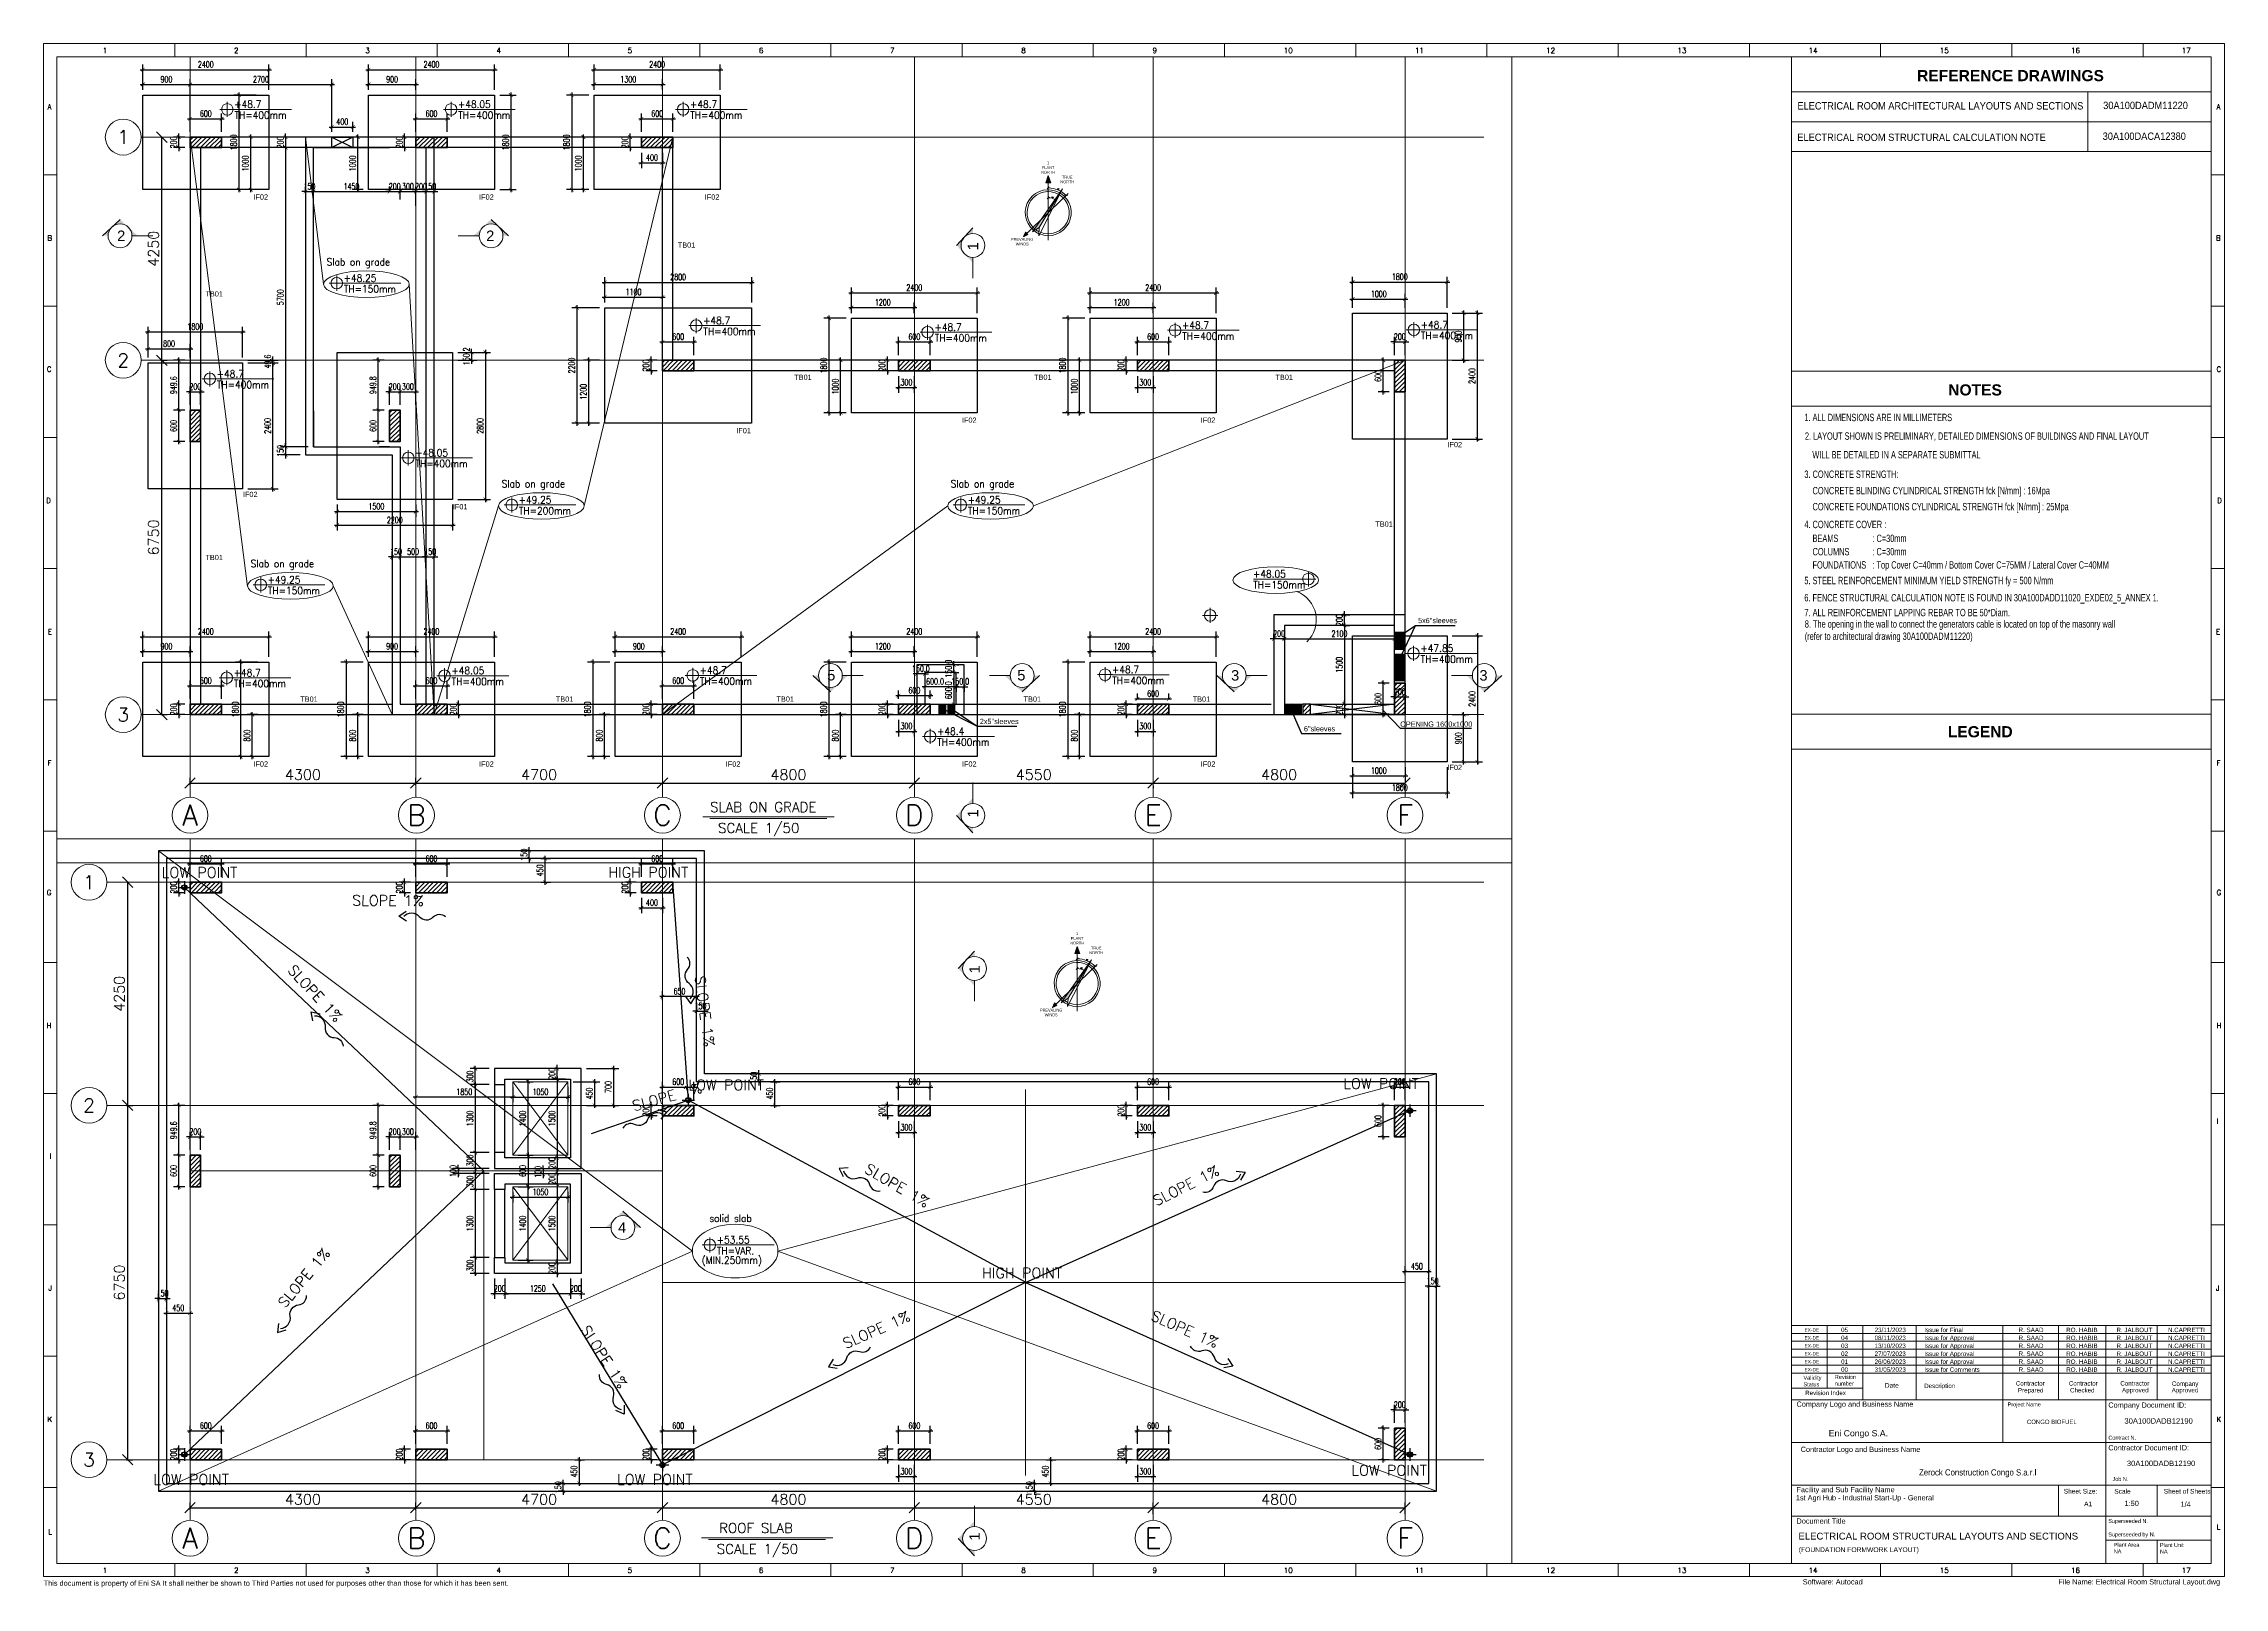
# Paper-space layout 'FORMWORK-PLAN VIEW' of a CAD drawing. Extents: x 1819 to 2650, y -1987 to -1398.
# The model-space entities are those that its viewports show. They can reach past a viewport. Long polylines and large blocks are cut down to what shows.
import ezdxf
from ezdxf import colors
from ezdxf.entities.mleader import LeaderData, LeaderLine
from ezdxf.enums import TextEntityAlignment as Align
from ezdxf.math import Vec2, Vec3

# ---------------------------------------------------------------- set-up
doc = ezdxf.new("R2010")
doc.units = 0
doc.header["$LTSCALE"] = 500
doc.header["$PDMODE"] = 98
doc.header["$PDSIZE"] = -0.01
for name, pattern in [('CACHE', [0.375, 0.25, -0.125]), ('CENTER', [50.8, 31.75, -6.35, 6.35, -6.35]), ('DASHDOT', [1, 0.5, -0.25, 0, -0.25]), ('DASHED', [0.75, 0.5, -0.25]), ('HIDDEN', [9.525, 6.35, -3.175])]:
    doc.linetypes.add(name, pattern=pattern)
for name, color, linetype in [('08_Testi', 4, 'Continuous'), ('10_retini', 7, 'Continuous'), ('ASSI', 3, 'DASHDOT'), ('DRAINAGE SLOPE', 150, 'Continuous'), ('hatch', 200, 'Continuous'), ('PAV', 3, 'Continuous'), ('PLUVIALE', 1, 'Continuous'), ('S-RBAR-HA8', 40, 'Continuous')]:
    doc.layers.add(name, color=color, linetype=linetype)
for name, color, linetype, lineweight in [('_02', 2, 'Continuous', 20), ('A-ANNO', 2, 'Continuous', 18), ('A-FLOR-DIMS', 142, 'Continuous', 13), ('A-GRID', 1, 'CENTER', 9), ('A-GRID-DIMS', 142, 'Continuous', 9), ('A-GRID-IDEN', 10, 'Continuous', 9), ('BA-FONDATIONS', 6, 'Continuous', 30), ('base plot plan', 7, 'Continuous', 0), ('EN05 - Text', 4, 'Continuous', 20), ('EN05 - Text1321', 4, 'Continuous', 20), ('goe-ba-coupé', 4, 'Continuous', 40), ('goe-cotes', 115, 'Continuous', 13), ('goe-vu', 31, 'Continuous', 25), ('SYMBOLS', 1, 'Continuous', 13), ('TEXT', 7, 'Continuous', 13)]:
    doc.layers.add(name, color=color, linetype=linetype, lineweight=lineweight)
doc.styles.add('Arial', font='arial.ttf')
doc.styles.add('EG_SIMPLEX', font='SIMPLEX.shx')
doc.styles.add('goe-romans', font='ROMANS.shx', dxfattribs={"width": 0.6})
doc.styles.add('ROMANS', font='romans.shx')
doc.styles.add('ROMANS 100', font='romans.shx')
doc.styles.add('SIMPLEX', font='simplex_.ttf')
doc.styles.get("Standard").update_dxf_attribs({"font": 'arial.ttf'})
doc.styles.add('Style-ENGINEERING', font='ARIALN.TTF')
doc.dimstyles.new('ARK-MM-0100', dxfattribs={"dimtxt": 200, "dimasz": 200, "dimexe": 100, "dimexo": 100, "dimgap": 60, "dimtad": 1, "dimdec": 1, "dimrnd": 0.1, "dimdsep": 46, "dimtxsty": 'EG_SIMPLEX', "dimblk1": 'OBLIQUE', "dimblk2": 'OBLIQUE', "dimsah": 1, "dimcen": 300, "dimclrd": 256, "dimclre": 256, "dimclrt": 2, "dimadec": 0, "dimazin": 0, "dimtfac": 1, "dimtdec": 1, "dimtix": 1, "dimtmove": 2, "dimatfit": 3, "dimldrblk": 'OBLIQUE', "dimfxl": 1, "dimtolj": 1, "dimtzin": 0, "dimarcsym": 0})
doc.dimstyles.new('Copy of ARK-MM-0050', dxfattribs={"dimscale": 0.5, "dimtxt": 100, "dimasz": 200, "dimexe": 100, "dimexo": 100, "dimgap": 50, "dimtad": 1, "dimtoh": 1, "dimdec": 1, "dimrnd": 0.1, "dimdsep": 46, "dimtxsty": 'EG_SIMPLEX', "dimblk1": 'OBLIQUE', "dimblk2": 'OBLIQUE', "dimsah": 1, "dimcen": 300, "dimclrd": 256, "dimclre": 256, "dimclrt": 2, "dimadec": 0, "dimazin": 0, "dimtfac": 1, "dimtdec": 1, "dimtix": 1, "dimtmove": 2, "dimatfit": 3, "dimldrblk": 'OBLIQUE', "dimfxl": 1, "dimtolj": 1, "dimtzin": 0, "dimarcsym": 0})
doc.dimstyles.new('goe-50e', dxfattribs={"dimscale": 10, "dimtxt": 12, "dimasz": 7, "dimexe": 10, "dimexo": 10, "dimgap": 4, "dimtad": 1, "dimdec": 1, "dimdsep": 46, "dimtxsty": 'goe-romans', "dimblk": 'ARCHTICK', "dimcen": 4, "dimdle": 5, "dimclrt": 256, "dimazin": 0, "dimtfac": 1, "dimtdec": 1, "dimtix": 1, "dimtmove": 2, "dimatfit": 3, "dimldrblk": 'ARCHTICK', "dimfxl": 5, "dimtfillclr": 256, "dimtolj": 1, "dimarcsym": 0})
pattern_1 = [(45, (0, 0), (-42.4264069, 42.4264069), [])]
pattern_2 = [(45, (30000, 0), (-42.4264069, 42.4264069), [])]

psp = doc.layouts.new('FORMWORK-PLAN VIEW')

# ---------------------------------------------------------------- texts
at = {"layer": 'base plot plan', "style": 'Arial'}
for s, height, p in [('EX-DE', 1.3, (2490.32, -1889.13)), ('EX-DE', 1.3, (2490.32, -1892.16)), ('EX-DE', 1.3, (2490.32, -1895.18)), ('05', 1.7, (2504.26, -1889.33)), ('04', 1.7, (2504.26, -1892.35)), ('03', 1.7, (2504.26, -1895.38)), ('08/11/2023', 1.7, (2517.03, -1892.35)), ('23/11/2023', 1.7, (2517.03, -1889.33)), ('13/10/2023', 1.7, (2517.03, -1895.38)), ('EX-DE', 1.3, (2490.32, -1898.21)), ('EX-DE', 1.3, (2490.32, -1901.23)), ('EX-DE', 1.3, (2490.32, -1904.26)), ('02', 1.7, (2504.26, -1898.4)), ('01', 1.7, (2504.26, -1901.43)), ('00', 1.7, (2504.26, -1904.45)), ('31/05/2023', 1.7, (2517.03, -1904.45)), ('27/07/2023', 1.7, (2517.03, -1898.4)), ('26/06/2023', 1.7, (2517.03, -1901.43))]:
    psp.add_text(s, height=height, dxfattribs=at).set_placement(p)
at = {"layer": 'base plot plan', "style": 'Arial', "width": 0.9}
psp.add_text('CONGO BIOFUEL', height=1.6549, dxfattribs=at).set_placement((2584.55, -1924.33), align=Align.CENTER)
at = {"layer": 'base plot plan', "attachment_point": 1, "style": 'Arial'}
for s, insert, char_height, width in [('\\pxi0.46092;Issue for Final', (2535.17, -1887.64), 1.691, 38.9554), ('\\pxi0.46092;Issue for Approval', (2535.17, -1890.66), 1.691, 38.9554), ('\\pxi0.46092;Issue for Approval', (2535.17, -1893.69), 1.691, 38.9554), ('\\pxi-3,l4.4609,t4.4609;R. SAAD', (2569.4, -1887.63), 1.7, 20.4058), ('\\pxi-3,l4.4609,t4.4609;R. SAAD', (2569.4, -1890.65), 1.7, 20.4058), ('\\pxi-3,l4.4609,t4.4609;R. SAAD', (2569.4, -1893.68), 1.7, 20.4058), ('RO. HABIB', (2590.04, -1887.64), 1.691, 20.2972), ('RO. HABIB', (2590.04, -1890.66), 1.691, 20.2972), ('RO. HABIB', (2590.04, -1893.69), 1.691, 20.2972), ('R. JALBOUT', (2609.2, -1887.64), 1.691, 20.2972), ('R. JALBOUT', (2609.2, -1890.66), 1.691, 20.2972), ('R. JALBOUT', (2609.2, -1893.69), 1.691, 20.2972), ('N.CAPRETTI', (2628.83, -1887.64), 1.691, 20.2972), ('N.CAPRETTI', (2628.83, -1890.66), 1.691, 20.2972), ('N.CAPRETTI', (2628.83, -1893.69), 1.691, 20.2972), ('\\pxi0.46092;Issue for Approval', (2535.17, -1896.71), 1.691, 38.9554), ('\\pxi0.46092;Issue for Approval', (2535.17, -1899.74), 1.691, 38.9554), ('\\pxi0.46092;Issue for Comments', (2535.17, -1902.76), 1.691, 38.9554), ('\\pxi-3,l4.4609,t4.4609;R. SAAD', (2569.4, -1896.7), 1.7, 20.4058), ('\\pxi-3,l4.4609,t4.4609;R. SAAD', (2569.4, -1899.73), 1.7, 20.4058), ('\\pxi-3,l4.4609,t4.4609;R. SAAD', (2569.4, -1902.75), 1.7, 20.4058), ('RO. HABIB', (2590.04, -1896.71), 1.691, 20.2972), ('RO. HABIB', (2590.04, -1899.74), 1.691, 20.2972), ('RO. HABIB', (2590.04, -1902.76), 1.691, 20.2972), ('R. JALBOUT', (2609.2, -1896.71), 1.691, 20.2972), ('R. JALBOUT', (2609.2, -1899.74), 1.691, 20.2972), ('R. JALBOUT', (2609.2, -1902.76), 1.691, 20.2972), ('N.CAPRETTI', (2628.83, -1896.71), 1.691, 20.2972), ('N.CAPRETTI', (2628.83, -1899.74), 1.691, 20.2972), ('N.CAPRETTI', (2628.83, -1902.76), 1.691, 20.2972), ('\\pxi46.823,t46.823;Validity \\PStatus', (2418.65, -1905.92), 1.5219, 12.2489), ('Revision number', (2501.85, -1905.63), 1.5219, 12.2489), ('\\pxi46.823,t46.823;Date', (2435.38, -1908.7), 1.8262, 14.6987), ('\\pxi0.15802;\\P Description', (2535, -1906.13), 1.691, 16.2869), ('\\pxi0.15802;\\P Contractor', (2569.9, -1905.17), 1.691, 16.2869), ('\\pxi0.15802;\\P Prepared', (2570.73, -1907.8), 1.691, 16.2869), ('\\pxi0.15802;\\P Contractor', (2590.11, -1905.17), 1.691, 16.2869), ('\\pxi0.15802;\\PChecked', (2591.24, -1907.8), 1.691, 16.2869), ('\\pxi0.15802;\\P Contractor', (2609.75, -1905.17), 1.691, 16.2869), ('\\pxi0.16806; \\PApproved', (2611.04, -1907.75), 1.691, 16.6263), ('\\pxi0.16806,qj; \\P Approved', (2629.3, -1907.75), 1.691, 16.6263), ('\\pxi0.15802;\\P Company', (2629.38, -1905.3), 1.691, 16.2869), ('\\pxi0.15802;\\PRevision Index', (2490.32, -1908.82), 1.691, 16.2869), ('\\pxsm1,ql;Eni Congo S.A.', (2499.56, -1926.66), 2.3619, 48.1221), ('1st Agri Hub - Industrial Start-Up - General', (2487.05, -1951.42), 1.9889, 55.2428)]:
    psp.add_mtext(s, dxfattribs=dict(at, insert=insert, char_height=char_height, width=width))
at = {"layer": 'EN05 - Text', "color": 18, "true_color": 0x000000, "style": 'Arial', "width": 0.9}
for s, p in [('ELECTRICAL ROOM ARCHITECTURAL LAYOUTS AND SECTIONS', (2542.09, -1423.57)), ('30A100DADM11220', (2620.27, -1423.41)), ('ELECTRICAL ROOM STRUCTURAL CALCULATION NOTE ', (2535.39, -1435.56)), ('30A100DACA12380 ', (2620.27, -1435.13))]:
    psp.add_text(s, height=2.8, dxfattribs=at).set_placement(p, align=Align.CENTER)
at = {"layer": 'EN05 - Text', "color": 18, "true_color": 0x000000, "attachment_point": 1}
for s, insert, char_height, width, style in [('ELECTRICAL ROOM STRUCTURAL LAYOUTS AND SECTIONS', (2488.01, -1965.74), 2.6051, 115.4286, 'Arial'), ('(FOUNDATION FORMWORK LAYOUT)', (2488.13, -1971.28), 1.8317, 81.1607, 'Arial'), ('{\\fArial|b0|i0|c0|p39;This document is property of Eni SA It shall neither be shown to Third Parties not used for purposes other than those for which it has been sent.}', (1819.33, -1983.96), 2, 249.292, 'SIMPLEX')]:
    psp.add_mtext(s, dxfattribs=dict(at, insert=insert, char_height=char_height, width=width, style=style))
at = {"layer": 'EN05 - Text1321', "color": 18, "true_color": 0x000000, "style": 'Style-ENGINEERING', "width": 0.8}
for s, height, p in [('1. ALL DIMENSIONS ARE IN MILLIMETERS', 2.8033, (2490.26, -1542.28)), ('2. LAYOUT SHOWN IS PRELIMINARY, DETAILED DIMENSIONS OF BUILDINGS AND FINAL LAYOUT', 2.8033, (2490.47, -1549.38)), ('WILL BE DETAILED IN A SEPARATE SUBMITTAL', 2.8033, (2493.31, -1556.48)), ('3. CONCRETE STRENGTH:', 2.8033, (2490.26, -1563.91)), ('    CONCRETE BLINDING CYLINDRICAL STRENGTH fck [N/mm] : 16Mpa', 2.8033, (2490.26, -1570.16)), ('    CONCRETE FOUNDATIONS CYLINDRICAL STRENGTH fck [N/mm] : 25Mpa', 2.8033, (2490.26, -1576.25)), ('4. CONCRETE COVER :', 2.8033, (2490.26, -1583.04)), ('    BEAMS                     ', 2.8033, (2490.26, -1588.34)), (': C=30mm', 2.803, (2516.19, -1588.34)), ('    COLUMNS                ', 2.8033, (2490.26, -1593.4)), (': C=30mm', 2.803, (2516.19, -1593.4)), (': Top Cover C=40mm / Bottom Cover C=75MM / Lateral Cover C=40MM', 2.8033, (2516.19, -1598.46)), ('5. STEEL REINFORCEMENT MINIMUM YIELD STRENGTH fy = 500 N/mm', 2.8033, (2490.26, -1604.4)), ('    FOUNDATIONS        ', 2.8033, (2490.26, -1598.46)), ('6. FENCE STRUCTURAL CALCULATION NOTE IS FOUND IN 30A100DADD11020_EXDE02_5_ANNEX 1.', 2.8033, (2490.26, -1610.95)), ('7. ALL REINFORCEMENT LAPPING REBAR TO BE 50*Diam.', 2.8033, (2490.29, -1616.61))]:
    psp.add_text(s, height=height, dxfattribs=at).set_placement(p)
at = {"layer": 'EN05 - Text1321', "color": 18, "true_color": 0x000000, "style": 'Arial'}
for s, height, p in [('30A100DADB12190', 2.0718, (2612.22, -1924.2)), ('30A100DADB12190', 2.0718, (2613.16, -1940.35)), ('Sheet Size:', 1.7886, (2589.11, -1950.83)), ('A1', 1.789, (2596.87, -1955.64)), ('1:50', 2, (2612.28, -1955.57)), ('1/4', 2, (2633.6, -1955.87))]:
    psp.add_text(s, height=height, dxfattribs=at).set_placement(p)
at = {"layer": 'EN05 - Text1321', "color": 18, "true_color": 0x000000, "style": 'Arial', "width": 0.9}
psp.add_text('Zerock Construction Congo S.a.r.l', height=2.3619, dxfattribs=at).set_placement((2556.3, -1943.93), align=Align.CENTER)
at = {"layer": 'EN05 - Text1321', "color": 18, "true_color": 0x000000}
for s, insert, char_height, width, attachment_point, style in [('{\\Fsimplex|c0;1}', (1841.86, -1400.08), 2, 29.268, 1, 'SIMPLEX'), ('{\\Fsimplex|c0;2}', (1891.86, -1400.08), 2, 29.268, 1, 'SIMPLEX'), ('{\\Fsimplex|c0;3}', (1941.86, -1400.08), 2, 29.268, 1, 'SIMPLEX'), ('{\\Fsimplex|c0;4}', (1991.86, -1400.08), 2, 29.268, 1, 'SIMPLEX'), ('{\\Fsimplex|c0;5}', (2041.86, -1400.08), 2, 29.268, 1, 'SIMPLEX'), ('{\\Fsimplex|c0;6}', (2091.86, -1400.08), 2, 29.268, 1, 'SIMPLEX'), ('{\\Fsimplex|c0;7}', (2141.86, -1400.08), 2, 29.268, 1, 'SIMPLEX'), ('{\\Fsimplex|c0;8}', (2191.86, -1400.08), 2, 29.268, 1, 'SIMPLEX'), ('{\\Fsimplex|c0;9}', (2241.86, -1400.08), 2, 29.268, 1, 'SIMPLEX'), ('{\\Fsimplex|c0;10}', (2291.86, -1400.08), 2, 29.268, 1, 'SIMPLEX'), ('{\\Fsimplex|c0;11}', (2341.86, -1400.08), 2, 29.268, 1, 'SIMPLEX'), ('{\\Fsimplex|c0;12}', (2391.86, -1400.08), 2, 29.268, 1, 'SIMPLEX'), ('{\\Fsimplex|c0;13}', (2441.86, -1400.08), 2, 29.268, 1, 'SIMPLEX'), ('{\\Fsimplex|c0;14}', (2491.86, -1400.08), 2, 29.268, 1, 'SIMPLEX'), ('{\\Fsimplex|c0;15}', (2541.86, -1400.08), 2, 29.268, 1, 'SIMPLEX'), ('{\\Fsimplex|c0;16}', (2591.86, -1400.08), 2, 29.268, 1, 'SIMPLEX'), ('\\Fsimplex;17', (2634.07, -1400.08), 2, 29.268, 1, 'SIMPLEX'), ('\\pxi0.93013,qc;{\\fArial|b1|i0|c0|p39;REFERENCE DRAWINGS}', (2476.84, -1408.53), 4.2474, 180, 1, 'Style-ENGINEERING'), ('{\\Fsimplex|c0;A}', (1822.33, -1421.53), 2, 29.268, 3, 'SIMPLEX'), ('{\\Fsimplex|c0;A}', (2647.29, -1421.53), 2, 29.268, 1, 'SIMPLEX'), ('{\\Fsimplex|c0;B}', (1822.54, -1471.53), 2, 29.268, 3, 'SIMPLEX'), ('{\\Fsimplex|c0;B}', (2647.08, -1471.53), 2, 29.268, 1, 'SIMPLEX'), ('{\\Fsimplex|c0;C}', (1822.33, -1521.53), 2, 29.268, 3, 'SIMPLEX'), ('\\pxqc;{\\fArial|b1|i0|c0|p39;NOTES}', (2465.31, -1528.26), 4.2474, 180, 1, 'Style-ENGINEERING'), ('{\\Fsimplex|c0;C}', (2647.29, -1521.53), 2, 29.268, 1, 'SIMPLEX'), ('{\\Fsimplex|c0;D}', (1822.08, -1571.53), 2, 29.268, 3, 'SIMPLEX'), ('{\\Fsimplex|c0;D}', (2647.54, -1571.53), 2, 29.268, 1, 'SIMPLEX'), ('{\\W0.8;8. The opening in the wall to connect the generators cable is located on top of the masonry wall \\P(refer to architectural drawing 30A100DADM11220)  }', (2490.42, -1618.15), 2.80326, 169.8008, 1, 'Style-ENGINEERING'), ('{\\Fsimplex|c0;E}', (1822.54, -1621.53), 2, 29.268, 3, 'SIMPLEX'), ('{\\Fsimplex|c0;E}', (2647.08, -1621.53), 2, 29.268, 1, 'SIMPLEX'), ('\\pxi0.93013,qc;{\\fArial|b1|i0|c0|p39;LEGEND}', (2465.31, -1658.48), 4.2474, 180, 1, 'Style-ENGINEERING'), ('{\\Fsimplex|c0;F}', (1822.33, -1671.53), 2, 29.268, 3, 'SIMPLEX'), ('{\\Fsimplex|c0;F}', (2647.29, -1671.53), 2, 29.268, 1, 'SIMPLEX'), ('{\\Fsimplex|c0;G}', (1822.29, -1720.87), 2, 29.268, 3, 'SIMPLEX'), ('{\\Fsimplex|c0;G}', (2647.33, -1720.87), 2, 29.268, 1, 'SIMPLEX'), ('{\\Fsimplex|c0;H}', (1822.33, -1771.53), 2, 29.268, 3, 'SIMPLEX'), ('{\\Fsimplex|c0;H}', (2647.29, -1771.53), 2, 29.268, 1, 'SIMPLEX'), ('{\\Fsimplex|c0;I}', (2647.29, -1807.95), 2, 29.268, 1, 'SIMPLEX'), ('{\\Fsimplex|c0;I}', (1822.34, -1821.28), 2, 29.268, 3, 'SIMPLEX'), ('{\\Fsimplex|c0;J}', (1822.54, -1871.53), 2, 29.268, 3, 'SIMPLEX'), ('{\\Fsimplex|c0;J}', (2647.08, -1871.53), 2, 29.268, 1, 'SIMPLEX'), ('Company Logo and Business Name', (2487.28, -1915.76), 1.9894, 62.126, 1, 'Arial'), ('Project Name', (2567.73, -1916.12), 1.492, 33.5797, 1, 'Arial'), ('Company Document ID:', (2606.1, -1916.12), 1.9894, 42.9792, 1, 'Arial'), ('{\\Fsimplex|c0;K}', (1822.54, -1921.53), 2, 29.268, 3, 'SIMPLEX'), ('{\\Fsimplex|c0;K}', (2647.29, -1921.53), 2, 29.268, 1, 'SIMPLEX'), ('Contractor Logo and Business Name', (2488.86, -1932.98), 1.9894, 62.126, 1, 'Arial'), ('Contract N. ', (2606.1, -1928.8), 1.492, 33.5797, 1, 'Arial'), ('Contractor Document ID:', (2606.1, -1932.38), 1.9894, 42.9792, 1, 'Arial'), ('Job N. ', (2607.68, -1944.49), 1.492, 33.5797, 1, 'Arial'), ('Facility and Sub Facility Name', (2487.28, -1948.33), 1.9894, 48.1221, 1, 'Arial'), ('Scale', (2608.35, -1949.06), 1.79, 38.6812, 1, 'Arial'), ('Sheet of Sheets', (2627.22, -1949.06), 1.7904, 38.6812, 1, 'Arial'), ('Document Title', (2487.28, -1960.3), 1.9894, 33.5797, 1, 'Arial'), ('Superseeded N.', (2606.09, -1960.52), 1.492, 33.5797, 1, 'Arial'), ('{\\Fsimplex|c0;L}', (1822.54, -1964.41), 2, 29.268, 3, 'SIMPLEX'), ('Superseeded by N.', (2606.09, -1965.64), 1.492, 33.5797, 1, 'Arial'), ('{\\Fsimplex|c0;L}', (2647.29, -1962.57), 2, 29.268, 1, 'SIMPLEX'), ('Plant Area\\PNA', (2608.17, -1969.6), 1.492, 24.9392, 1, 'Arial'), ('Plant Unit\\PNA', (2625.77, -1969.68), 1.492, 24.9392, 1, 'Arial'), ('{\\Fsimplex|c0;1}', (1841.86, -1979.08), 2, 29.268, 1, 'SIMPLEX'), ('{\\Fsimplex|c0;2}', (1891.86, -1979.08), 2, 29.268, 1, 'SIMPLEX'), ('{\\Fsimplex|c0;3}', (1941.86, -1979.08), 2, 29.268, 1, 'SIMPLEX'), ('{\\Fsimplex|c0;4}', (1991.86, -1979.08), 2, 29.268, 1, 'SIMPLEX'), ('{\\Fsimplex|c0;5}', (2041.86, -1979.08), 2, 29.268, 1, 'SIMPLEX'), ('{\\Fsimplex|c0;6}', (2091.86, -1979.08), 2, 29.268, 1, 'SIMPLEX'), ('{\\Fsimplex|c0;7}', (2141.86, -1979.08), 2, 29.268, 1, 'SIMPLEX'), ('{\\Fsimplex|c0;8}', (2191.86, -1979.08), 2, 29.268, 1, 'SIMPLEX'), ('{\\Fsimplex|c0;9}', (2241.86, -1979.08), 2, 29.268, 1, 'SIMPLEX'), ('{\\Fsimplex|c0;10}', (2291.86, -1979.08), 2, 29.268, 1, 'SIMPLEX'), ('{\\Fsimplex|c0;11}', (2341.86, -1979.08), 2, 29.268, 1, 'SIMPLEX'), ('{\\Fsimplex|c0;12}', (2391.86, -1979.08), 2, 29.268, 1, 'SIMPLEX'), ('{\\Fsimplex|c0;13}', (2441.86, -1979.08), 2, 29.268, 1, 'SIMPLEX'), ('{\\fArial|b0|i0|c0|p39;Software: Autocad}', (2489.65, -1983.44), 2, 32.2811, 1, 'SIMPLEX'), ('{\\Fsimplex|c0;14}', (2491.86, -1979.08), 2, 29.268, 1, 'SIMPLEX'), ('{\\Fsimplex|c0;15}', (2541.86, -1979.08), 2, 29.268, 1, 'SIMPLEX'), ('\\pi0.43062;{\\fArial|b0|i0|c0|p39;File Name: Electrical Room Structural Layout.dwg}', (2586.62, -1983.44), 2, 99.0432, 1, 'SIMPLEX'), ('\\Fsimplex;16', (2591.86, -1979.08), 2, 29.268, 1, 'SIMPLEX'), ('\\Fsimplex;17', (2634.07, -1979.08), 2, 29.268, 1, 'SIMPLEX')]:
    psp.add_mtext(s, dxfattribs=dict(at, insert=insert, char_height=char_height, width=width, attachment_point=attachment_point, style=style))

msp = doc.modelspace()

# ---------------------------------------------------------------- texts
at = {"layer": '08_Testi', "color": 1, "char_height": 200, "style": 'ROMANS 100'}
for insert, attachment_point, rotation in [((2593414.62, -881944.92), 6, 359.69048), ((2591810.87, -884207.47), 6, 313.030395), ((2598674.83, -883374.59), 4, 277.808147), ((2597395.58, -885859.86), 4, 15.452091), ((2601848.57, -887024.7), 4, 329.710471), ((2608546.77, -887065.33), 6, 26.642861), ((2590698.39, -889651.06), 4, 50.2994), ((2601415.96, -890390.21), 4, 23.74993), ((2608539.45, -890378.38), 6, 336.25007), ((2597224.18, -891203.99), 6, 303.170776)]:
    msp.add_mtext('\\pxqc;SLOPE 1%', dxfattribs=dict(at, insert=insert, attachment_point=attachment_point, rotation=rotation))
at = {"layer": 'A-GRID-DIMS', "color": 7, "style": 'ROMANS 100'}
for s, p in [('LOW POINT', (2588423.36, -881505)), ('HIGH POINT', (2596930.46, -881502.88)), ('LOW POINT', (2598458.37, -885553.99)), ('LOW POINT', (2610936.11, -885530.11)), ('HIGH POINT', (2604050.6, -889133.55)), ('LOW POINT', (2588263.7, -893067.67)), ('LOW POINT', (2597098.36, -893067.67)), ('LOW POINT', (2611089.48, -892892.82))]:
    msp.add_text(s, height=200, dxfattribs=at).set_placement(p)
at = {"layer": 'EN05 - Text', "color": 4, "linetype": 'Continuous', "lineweight": 0, "ltscale": 100, "style": 'ROMANS'}
for s, p in [('ROOF SLAB', (2599042.22, -893985.51)), ('SLAB ON GRADE', (2568871.07, -894446.3)), ('SCALE 1/50', (2598996.73, -894385.07)), ('SCALE 1/50', (2569022.03, -894845.87))]:
    msp.add_text(s, height=187.5, dxfattribs=at).set_placement(p)
at = {"layer": 'TEXT', "style": 'ROMANS', "width": 0.9}
for s, p in [('TH=400mm', (2559808.46, -881242.72)), ('+48.7', (2559803.3, -881036.49)), ('TH=400mm', (2564070.77, -881242.72)), ('+48.05', (2564065.6, -881036.49)), ('TH=400mm', (2568492.55, -881242.72)), ('+48.7', (2568487.38, -881036.49)), ('Slab on grade', (2561564.24, -884039.37)), ('TH=150mm', (2561892.37, -884552.89)), ('+48.25', (2561887.2, -884346.66)), ('TH=400mm', (2568742.8, -885361.45)), ('+48.7', (2568737.64, -885155.22)), ('TH=400mm', (2573151.1, -885487.34)), ('+48.7', (2573145.94, -885281.11)), ('TH=400mm', (2577864.98, -885450.95)), ('+48.7', (2577859.82, -885244.72)), ('TH=400mm', (2582414.93, -885441.38)), ('+48.7', (2582409.76, -885235.15)), ('TH=400mm', (2559474.57, -886376.61)), ('+48.7', (2559469.41, -886170.38)), ('TH=400mm', (2563257.09, -887880.23)), ('+48.05', (2563251.93, -887674)), ('solid slab', (2598856.23, -888062.46)), ('Slab on grade', (2564898.92, -888263.86)), ('Slab on grade', (2573455.59, -888263.86)), ('+53.55', (2598997.11, -888473.8)), ('TH=200mm', (2565227.04, -888777.38)), ('+49.25', (2565221.88, -888571.15)), ('TH=150mm', (2573783.72, -888777.38)), ('+49.25', (2573778.55, -888571.15)), ('(MIN.250mm)', (2598713.4, -888861.29)), ('TH=VAR.', (2599002.27, -888680.03)), ('Slab on grade', (2560116.16, -889785.16)), ('+49.25', (2560439.12, -890092.44)), ('+48.05', (2579213.86, -889982.53)), ('TH=150mm', (2560444.28, -890298.67)), ('TH=150mm', (2579219.02, -890188.76)), ('TH=400mm', (2582409.9, -891604.66)), ('+47.85', (2582404.74, -891398.43)), ('TH=400mm', (2559797.33, -892068.78)), ('+48.7', (2559792.17, -891862.55)), ('TH=400mm', (2563947.55, -892029.97)), ('+48.05', (2563942.39, -891823.74)), ('TH=400mm', (2568675.83, -892023.99)), ('+48.7', (2568670.66, -891817.76)), ('TH=400mm', (2576532.38, -892010.57)), ('+48.7', (2576527.22, -891804.34)), ('+48.4', (2573194.89, -892979.71)), ('TH=400mm', (2573200.05, -893185.94))]:
    msp.add_text(s, height=140, dxfattribs=at).set_placement(p)
at = {"layer": 'TEXT', "color": 7, "style": 'Arial'}
for s, rotation, p in [('1', 90, (2603909.96, -883249.45)), ('2', 360, (2557650.29, -883471.3)), ('1', 90, (2573878.97, -883669.59)), ('1', 90, (2603909.96, -894054.36)), ('1', 90, (2573878.97, -894474.49))]:
    msp.add_text(s, height=200, rotation=rotation, dxfattribs=at).set_placement(p, align=Align.MIDDLE_CENTER)
for s, p in [('2', (2564681.71, -883471.3)), ('4', (2597195.16, -888169)), ('5', (2571179.04, -891840.71)), ('5', (2574800.69, -891840.71)), ('3', (2578874.71, -891844.12)), ('3', (2583605.85, -891844.12))]:
    msp.add_text(s, height=200, dxfattribs=at).set_placement(p, align=Align.MIDDLE_CENTER)
at = {"layer": 'TEXT', "style": 'Arial', "width": 0.9}
for s, p in [("5x6''sleeves", (2582360.34, -890849.29)), ("2x5''sleeves", (2574010.42, -892770.67)), ("6''sleeves", (2580185.26, -892910.67))]:
    msp.add_text(s, height=100, rotation=360, dxfattribs=at).set_placement(p)
at = {"layer": 'TEXT', "char_height": 100, "style": 'Arial'}
for s, insert, width, attachment_point in [('IF02', (2560309.11, -882682.17), 2022.5901, 2), ('IF02', (2564609.11, -882682.17), 2022.5901, 2), ('IF02', (2568909.11, -882682.17), 2022.5901, 2), ('TB01', (2568422.09, -883598.45), 2022.5901, 2), ('TB01', (2559422.09, -884526.85), 2022.5901, 2), ('TB01', (2570640.22, -886114.86), 2022.5901, 2), ('TB01', (2575210.15, -886114.86), 2022.5901, 2), ('TB01', (2579809.62, -886114.86), 2022.5901, 2), ('IF02', (2573808.78, -886932.59), 2022.5901, 2), ('IF02', (2578358.45, -886932.59), 2022.5901, 2), ('IF01', (2569509.11, -887132.59), 2022.5901, 2), ('IF02', (2583058.45, -887397.61), 2022.5901, 2), ('IF02', (2560109.11, -888347.19), 2022.5901, 2), ('IF01', (2564109.11, -888580.55), 2022.5901, 2), ('TB01', (2581712.29, -888912.24), 2022.5901, 2), ('TB01', (2559422.09, -889548.07), 2022.5901, 2), ('TB01', (2561228.42, -892246.11), 2022.5901, 2), ('TB01', (2566098.43, -892246.11), 2022.5901, 2), ('TB01', (2570301.65, -892246.11), 2022.5901, 2), ('TB01', (2575010.09, -892246.11), 2022.5901, 2), ('TB01', (2578232.79, -892246.11), 2022.5901, 2), ('\\pxql;OPENING 1600x1000 ', (2584034.2, -892773.2), 2015.5212, 6), ('IF02', (2560309.11, -893482.59), 2022.5901, 2), ('IF02', (2564609.11, -893482.59), 2022.5901, 2), ('IF02', (2569309.11, -893482.59), 2022.5901, 2), ('IF02', (2573808.78, -893482.59), 2022.5901, 2), ('IF02', (2578358.45, -893482.59), 2022.5901, 2), ('IF02', (2583058.45, -893547.61), 2022.5901, 2)]:
    msp.add_mtext(s, dxfattribs=dict(at, insert=insert, width=width, attachment_point=attachment_point))

# ---------------------------------------------------------------- blocks, each defined once
blk = doc.blocks.new('AX-HL')
at = {"color": 1}
blk.add_circle((-0.35, 0), 0.35, dxfattribs=at)
at = {"color": 6, "style": 'SIMPLEX', "width": 0.430328}
blk.add_attdef('N-F', text='', height=0.4, dxfattribs=at).set_placement((-0.6, -0.2), (-0.1, -0.2), align=Align.FIT)
at = {"color": 6, "style": 'SIMPLEX'}
blk.add_attdef('N', text='', height=0.4, dxfattribs=at).set_placement((-0.35, 0), align=Align.MIDDLE)
blk = doc.blocks.new('QUOTA')
at = {"layer": 'SYMBOLS'}
for p, q in [((270263, 155196), (269852, 155196)), ((270057, 155400), (270057, 154990))]:
    blk.add_line(p, q, dxfattribs=at)
blk.add_circle((270057, 155195), 157, dxfattribs=at)
blk = doc.blocks.new('_Oblique')
at = {"color": 0, "linetype": 'ByBlock', "lineweight": -2}
blk.add_line((-0.5, -0.5), (0.5, 0.5), dxfattribs=at)
blk = doc.blocks.new('*D50')
at = {"layer": 'A-GRID-DIMS', "lineweight": -2, "transparency": 16777216}
for p, q in [((2558404, -885842), (2558526, -885842)), ((2558426, -892592), (2558426, -885842)), ((2558404, -892592), (2558526, -892592))]:
    blk.add_line(p, q, dxfattribs=at)
at = {"layer": 'Defpoints', "color": 0, "transparency": 16777216}
for p in [(2558304, -885842), (2558426, -885842), (2558304, -892592)]:
    blk.add_point(p, dxfattribs=at)
at = {"layer": 'A-GRID-DIMS', "lineweight": -2, "transparency": 16777216, "xscale": 200, "yscale": 200, "zscale": 200}
for p, rotation in [((2558426, -885842), 90), ((2558426, -892592), 270)]:
    blk.add_blockref('_Oblique', p, dxfattribs=dict(at, rotation=rotation))
at = {"layer": 'A-GRID-DIMS', "color": 2, "transparency": 16777216, "insert": (2558266, -889217), "char_height": 200, "attachment_point": 5, "rotation": 90, "style": 'EG_SIMPLEX'}
blk.add_mtext('\\A1;6750', dxfattribs=at)
blk = doc.blocks.new('*D51')
at = {"layer": 'A-GRID-DIMS', "lineweight": -2, "transparency": 16777216}
for p, q in [((2558426, -885842), (2558426, -881592)), ((2558404, -885842), (2558526, -885842))]:
    blk.add_line(p, q, dxfattribs=at)
at = {"layer": 'Defpoints', "color": 0, "transparency": 16777216}
for p in [(2558426, -881592), (2558426, -881592), (2558304, -885842)]:
    blk.add_point(p, dxfattribs=at)
at = {"layer": 'A-GRID-DIMS', "lineweight": -2, "transparency": 16777216, "xscale": 200, "yscale": 200, "zscale": 200}
for p, rotation in [((2558426, -881592), 90), ((2558426, -885842), 270)]:
    blk.add_blockref('_Oblique', p, dxfattribs=dict(at, rotation=rotation))
at = {"layer": 'A-GRID-DIMS', "color": 2, "transparency": 16777216, "insert": (2558266, -883717), "char_height": 200, "attachment_point": 5, "rotation": 90, "style": 'EG_SIMPLEX'}
blk.add_mtext('\\A1;4250', dxfattribs=at)
blk = doc.blocks.new('*D52')
at = {"layer": 'A-GRID-DIMS', "lineweight": -2, "transparency": 16777216}
for p, q in [((2558963, -893938), (2558963, -893795)), ((2558963, -893895), (2563263, -893895)), ((2563263, -893938), (2563263, -893795))]:
    blk.add_line(p, q, dxfattribs=at)
at = {"layer": 'Defpoints', "color": 0, "transparency": 16777216}
for p in [(2558963, -894038), (2563263, -893895), (2563263, -894038)]:
    blk.add_point(p, dxfattribs=at)
at = {"layer": 'A-GRID-DIMS', "lineweight": -2, "transparency": 16777216, "xscale": 200, "yscale": 200, "zscale": 200, "rotation": 180}
blk.add_blockref('_Oblique', (2558963, -893895), dxfattribs=at)
at = {"layer": 'A-GRID-DIMS', "lineweight": -2, "transparency": 16777216, "xscale": 200, "yscale": 200, "zscale": 200}
blk.add_blockref('_Oblique', (2563263, -893895), dxfattribs=at)
at = {"layer": 'A-GRID-DIMS', "color": 2, "transparency": 16777216, "insert": (2561113, -893735), "char_height": 200, "attachment_point": 5, "style": 'EG_SIMPLEX'}
blk.add_mtext('\\A1;4300', dxfattribs=at)
blk = doc.blocks.new('*D53')
at = {"layer": 'A-GRID-DIMS', "lineweight": -2, "transparency": 16777216}
for p, q in [((2563263, -893938), (2563263, -893795)), ((2563263, -893895), (2567963, -893895)), ((2567963, -893796), (2567963, -893795))]:
    blk.add_line(p, q, dxfattribs=at)
at = {"layer": 'Defpoints', "color": 0, "transparency": 16777216}
for p in [(2563263, -894038), (2567963, -893895), (2567963, -893896)]:
    blk.add_point(p, dxfattribs=at)
at = {"layer": 'A-GRID-DIMS', "lineweight": -2, "transparency": 16777216, "xscale": 200, "yscale": 200, "zscale": 200, "rotation": 180}
blk.add_blockref('_Oblique', (2563263, -893895), dxfattribs=at)
at = {"layer": 'A-GRID-DIMS', "lineweight": -2, "transparency": 16777216, "xscale": 200, "yscale": 200, "zscale": 200}
blk.add_blockref('_Oblique', (2567963, -893895), dxfattribs=at)
at = {"layer": 'A-GRID-DIMS', "color": 2, "transparency": 16777216, "insert": (2565613, -893735), "char_height": 200, "attachment_point": 5, "style": 'EG_SIMPLEX'}
blk.add_mtext('\\A1;4700', dxfattribs=at)
blk = doc.blocks.new('*D54')
at = {"layer": 'A-GRID-DIMS', "lineweight": -2, "transparency": 16777216}
for p, q in [((2567963, -893796), (2567963, -893795)), ((2567963, -893895), (2572762, -893895)), ((2572762, -893796), (2572762, -893795))]:
    blk.add_line(p, q, dxfattribs=at)
at = {"layer": 'Defpoints', "color": 0, "transparency": 16777216}
for p in [(2567963, -893896), (2572762, -893895), (2572762, -893896)]:
    blk.add_point(p, dxfattribs=at)
at = {"layer": 'A-GRID-DIMS', "lineweight": -2, "transparency": 16777216, "xscale": 200, "yscale": 200, "zscale": 200, "rotation": 180}
blk.add_blockref('_Oblique', (2567963, -893895), dxfattribs=at)
at = {"layer": 'A-GRID-DIMS', "lineweight": -2, "transparency": 16777216, "xscale": 200, "yscale": 200, "zscale": 200}
blk.add_blockref('_Oblique', (2572762, -893895), dxfattribs=at)
at = {"layer": 'A-GRID-DIMS', "color": 2, "transparency": 16777216, "insert": (2570363, -893735), "char_height": 200, "attachment_point": 5, "style": 'EG_SIMPLEX'}
blk.add_mtext('\\A1;4800', dxfattribs=at)
blk = doc.blocks.new('*D55')
at = {"layer": 'A-GRID-DIMS', "lineweight": -2, "transparency": 16777216}
for p, q in [((2572762, -893796), (2572762, -893795)), ((2572762, -893895), (2577312, -893895)), ((2577312, -893951), (2577312, -893995))]:
    blk.add_line(p, q, dxfattribs=at)
at = {"layer": 'Defpoints', "color": 0, "transparency": 16777216}
for p in [(2572762, -893896), (2577312, -893851), (2577312, -893895)]:
    blk.add_point(p, dxfattribs=at)
at = {"layer": 'A-GRID-DIMS', "lineweight": -2, "transparency": 16777216, "xscale": 200, "yscale": 200, "zscale": 200, "rotation": 180}
blk.add_blockref('_Oblique', (2572762, -893895), dxfattribs=at)
at = {"layer": 'A-GRID-DIMS', "lineweight": -2, "transparency": 16777216, "xscale": 200, "yscale": 200, "zscale": 200}
blk.add_blockref('_Oblique', (2577312, -893895), dxfattribs=at)
at = {"layer": 'A-GRID-DIMS', "color": 2, "transparency": 16777216, "insert": (2575037, -893735), "char_height": 200, "attachment_point": 5, "style": 'EG_SIMPLEX'}
blk.add_mtext('\\A1;4550', dxfattribs=at)
blk = doc.blocks.new('*D56')
at = {"layer": 'A-GRID-DIMS', "lineweight": -2, "transparency": 16777216}
for p, q in [((2577312, -893895), (2582112, -893895)), ((2577312, -893951), (2577312, -893995)), ((2582112, -893951), (2582112, -893995))]:
    blk.add_line(p, q, dxfattribs=at)
at = {"layer": 'Defpoints', "color": 0, "transparency": 16777216}
for p in [(2577312, -893851), (2582112, -893851), (2582112, -893895)]:
    blk.add_point(p, dxfattribs=at)
at = {"layer": 'A-GRID-DIMS', "lineweight": -2, "transparency": 16777216, "xscale": 200, "yscale": 200, "zscale": 200, "rotation": 180}
blk.add_blockref('_Oblique', (2577312, -893895), dxfattribs=at)
at = {"layer": 'A-GRID-DIMS', "lineweight": -2, "transparency": 16777216, "xscale": 200, "yscale": 200, "zscale": 200}
blk.add_blockref('_Oblique', (2582112, -893895), dxfattribs=at)
at = {"layer": 'A-GRID-DIMS', "color": 2, "transparency": 16777216, "insert": (2579712, -893735), "char_height": 200, "attachment_point": 5, "style": 'EG_SIMPLEX'}
blk.add_mtext('\\A1;4800', dxfattribs=at)
blk = doc.blocks.new('_ArchTick')
at = {"color": 0, "linetype": 'ByBlock', "const_width": 0.15}
blk.add_lwpolyline([(-0.5, -0.5), (0.5, 0.5)], dxfattribs=at)
blk = doc.blocks.new('*D57')
at = {"layer": 'Defpoints', "color": 0, "transparency": 16777216}
for p in [(2559563, -881243), (2558963, -881592), (2559563, -881592)]:
    blk.add_point(p, dxfattribs=at)
at = {"layer": 'goe-cotes', "color": 0, "lineweight": -2, "transparency": 16777216}
for p, q in [((2558913, -881243), (2559613, -881243)), ((2558963, -881492), (2558963, -881143)), ((2559563, -881492), (2559563, -881143))]:
    blk.add_line(p, q, dxfattribs=at)
at = {"layer": 'goe-cotes', "color": 0, "lineweight": -2, "transparency": 16777216, "xscale": 70, "yscale": 70, "zscale": 70, "rotation": 180}
blk.add_blockref('_ArchTick', (2558963, -881243), dxfattribs=at)
at = {"layer": 'goe-cotes', "color": 0, "lineweight": -2, "transparency": 16777216, "xscale": 70, "yscale": 70, "zscale": 70}
blk.add_blockref('_ArchTick', (2559563, -881243), dxfattribs=at)
at = {"layer": 'goe-cotes', "transparency": 16777216, "insert": (2559263, -881143), "char_height": 120, "attachment_point": 5, "style": 'goe-romans'}
blk.add_mtext('\\A1;600', dxfattribs=at)
blk = doc.blocks.new('*D58')
at = {"layer": 'Defpoints', "color": 0, "transparency": 16777216}
for p in [(2558748, -881592), (2558963, -881592), (2558963, -881792)]:
    blk.add_point(p, dxfattribs=at)
at = {"layer": 'goe-cotes', "color": 0, "lineweight": -2, "transparency": 16777216}
for p, q in [((2558863, -881592), (2558648, -881592)), ((2558748, -881592), (2558748, -881522)), ((2558748, -881792), (2558748, -881592)), ((2558863, -881792), (2558648, -881792)), ((2558748, -881792), (2558748, -881862))]:
    blk.add_line(p, q, dxfattribs=at)
at = {"layer": 'goe-cotes', "color": 0, "lineweight": -2, "transparency": 16777216, "xscale": 70, "yscale": 70, "zscale": 70}
for p, rotation in [((2558748, -881592), 270), ((2558748, -881792), 90)]:
    blk.add_blockref('_ArchTick', p, dxfattribs=dict(at, rotation=rotation))
at = {"layer": 'goe-cotes', "transparency": 16777216, "insert": (2558648, -881692), "char_height": 120, "attachment_point": 5, "rotation": 90, "style": 'goe-romans'}
blk.add_mtext('\\A1;200', dxfattribs=at)
blk = doc.blocks.new('*D59')
at = {"layer": 'Defpoints', "color": 0, "transparency": 16777216}
for p in [(2563863, -881243), (2563263, -881592), (2563863, -881592)]:
    blk.add_point(p, dxfattribs=at)
at = {"layer": 'goe-cotes', "color": 0, "lineweight": -2, "transparency": 16777216}
for p, q in [((2563213, -881243), (2563913, -881243)), ((2563263, -881492), (2563263, -881143)), ((2563863, -881492), (2563863, -881143))]:
    blk.add_line(p, q, dxfattribs=at)
at = {"layer": 'goe-cotes', "color": 0, "lineweight": -2, "transparency": 16777216, "xscale": 70, "yscale": 70, "zscale": 70, "rotation": 180}
blk.add_blockref('_ArchTick', (2563263, -881243), dxfattribs=at)
at = {"layer": 'goe-cotes', "color": 0, "lineweight": -2, "transparency": 16777216, "xscale": 70, "yscale": 70, "zscale": 70}
blk.add_blockref('_ArchTick', (2563863, -881243), dxfattribs=at)
at = {"layer": 'goe-cotes', "transparency": 16777216, "insert": (2563563, -881143), "char_height": 120, "attachment_point": 5, "style": 'goe-romans'}
blk.add_mtext('\\A1;600', dxfattribs=at)
blk = doc.blocks.new('*D60')
at = {"layer": 'Defpoints', "color": 0, "transparency": 16777216}
for p in [(2563048, -881592), (2563263, -881592), (2563263, -881792)]:
    blk.add_point(p, dxfattribs=at)
at = {"layer": 'goe-cotes', "color": 0, "lineweight": -2, "transparency": 16777216}
for p, q in [((2563163, -881592), (2562948, -881592)), ((2563048, -881592), (2563048, -881522)), ((2563048, -881792), (2563048, -881592)), ((2563163, -881792), (2562948, -881792)), ((2563048, -881792), (2563048, -881862))]:
    blk.add_line(p, q, dxfattribs=at)
at = {"layer": 'goe-cotes', "color": 0, "lineweight": -2, "transparency": 16777216, "xscale": 70, "yscale": 70, "zscale": 70}
for p, rotation in [((2563048, -881592), 270), ((2563048, -881792), 90)]:
    blk.add_blockref('_ArchTick', p, dxfattribs=dict(at, rotation=rotation))
at = {"layer": 'goe-cotes', "transparency": 16777216, "insert": (2562948, -881692), "char_height": 120, "attachment_point": 5, "rotation": 90, "style": 'goe-romans'}
blk.add_mtext('\\A1;200', dxfattribs=at)
blk = doc.blocks.new('*D61')
at = {"layer": 'Defpoints', "color": 0, "transparency": 16777216}
for p in [(2568163, -881243), (2567563, -881592), (2568163, -881592)]:
    blk.add_point(p, dxfattribs=at)
at = {"layer": 'goe-cotes', "color": 0, "lineweight": -2, "transparency": 16777216}
for p, q in [((2567513, -881243), (2568213, -881243)), ((2567563, -881492), (2567563, -881143)), ((2568163, -881492), (2568163, -881143))]:
    blk.add_line(p, q, dxfattribs=at)
at = {"layer": 'goe-cotes', "color": 0, "lineweight": -2, "transparency": 16777216, "xscale": 70, "yscale": 70, "zscale": 70, "rotation": 180}
blk.add_blockref('_ArchTick', (2567563, -881243), dxfattribs=at)
at = {"layer": 'goe-cotes', "color": 0, "lineweight": -2, "transparency": 16777216, "xscale": 70, "yscale": 70, "zscale": 70}
blk.add_blockref('_ArchTick', (2568163, -881243), dxfattribs=at)
at = {"layer": 'goe-cotes', "transparency": 16777216, "insert": (2567863, -881143), "char_height": 120, "attachment_point": 5, "style": 'goe-romans'}
blk.add_mtext('\\A1;600', dxfattribs=at)
blk = doc.blocks.new('*D62')
at = {"layer": 'Defpoints', "color": 0, "transparency": 16777216}
for p in [(2567348, -881592), (2567563, -881592), (2567563, -881792)]:
    blk.add_point(p, dxfattribs=at)
at = {"layer": 'goe-cotes', "color": 0, "lineweight": -2, "transparency": 16777216}
for p, q in [((2567463, -881592), (2567248, -881592)), ((2567348, -881592), (2567348, -881522)), ((2567348, -881792), (2567348, -881592)), ((2567463, -881792), (2567248, -881792)), ((2567348, -881792), (2567348, -881862))]:
    blk.add_line(p, q, dxfattribs=at)
at = {"layer": 'goe-cotes', "color": 0, "lineweight": -2, "transparency": 16777216, "xscale": 70, "yscale": 70, "zscale": 70}
for p, rotation in [((2567348, -881592), 270), ((2567348, -881792), 90)]:
    blk.add_blockref('_ArchTick', p, dxfattribs=dict(at, rotation=rotation))
at = {"layer": 'goe-cotes', "transparency": 16777216, "insert": (2567248, -881692), "char_height": 120, "attachment_point": 5, "rotation": 90, "style": 'goe-romans'}
blk.add_mtext('\\A1;200', dxfattribs=at)
blk = doc.blocks.new('*D63')
at = {"layer": 'Defpoints', "color": 0, "transparency": 16777216}
for p in [(2567563, -881792), (2567963, -881792), (2567963, -882081)]:
    blk.add_point(p, dxfattribs=at)
at = {"layer": 'goe-cotes', "color": 0, "lineweight": -2, "transparency": 16777216}
for p, q in [((2567513, -882081), (2568013, -882081)), ((2567563, -881892), (2567563, -882181)), ((2567963, -881892), (2567963, -882181))]:
    blk.add_line(p, q, dxfattribs=at)
at = {"layer": 'goe-cotes', "color": 0, "lineweight": -2, "transparency": 16777216, "xscale": 70, "yscale": 70, "zscale": 70, "rotation": 180}
blk.add_blockref('_ArchTick', (2567563, -882081), dxfattribs=at)
at = {"layer": 'goe-cotes', "color": 0, "lineweight": -2, "transparency": 16777216, "xscale": 70, "yscale": 70, "zscale": 70}
blk.add_blockref('_ArchTick', (2567963, -882081), dxfattribs=at)
at = {"layer": 'goe-cotes', "transparency": 16777216, "insert": (2567763, -881981), "char_height": 120, "attachment_point": 5, "style": 'goe-romans'}
blk.add_mtext('\\A1;400', dxfattribs=at)
blk = doc.blocks.new('*D64')
at = {"layer": 'Defpoints', "color": 0, "transparency": 16777216}
for p in [(2567963, -885842), (2568563, -885493), (2568563, -885842)]:
    blk.add_point(p, dxfattribs=at)
at = {"layer": 'goe-cotes', "color": 0, "lineweight": -2, "transparency": 16777216}
for p, q in [((2567963, -885742), (2567963, -885393)), ((2568563, -885742), (2568563, -885393)), ((2567913, -885493), (2568613, -885493))]:
    blk.add_line(p, q, dxfattribs=at)
at = {"layer": 'goe-cotes', "color": 0, "lineweight": -2, "transparency": 16777216, "xscale": 70, "yscale": 70, "zscale": 70, "rotation": 180}
blk.add_blockref('_ArchTick', (2567963, -885493), dxfattribs=at)
at = {"layer": 'goe-cotes', "color": 0, "lineweight": -2, "transparency": 16777216, "xscale": 70, "yscale": 70, "zscale": 70}
blk.add_blockref('_ArchTick', (2568563, -885493), dxfattribs=at)
at = {"layer": 'goe-cotes', "transparency": 16777216, "insert": (2568263, -885393), "char_height": 120, "attachment_point": 5, "style": 'goe-romans'}
blk.add_mtext('\\A1;600', dxfattribs=at)
blk = doc.blocks.new('*D65')
at = {"layer": 'Defpoints', "color": 0, "transparency": 16777216}
for p in [(2567748, -885842), (2567963, -885842), (2567963, -886042)]:
    blk.add_point(p, dxfattribs=at)
at = {"layer": 'goe-cotes', "color": 0, "lineweight": -2, "transparency": 16777216}
for p, q in [((2567863, -885842), (2567648, -885842)), ((2567748, -885842), (2567748, -885772)), ((2567748, -886042), (2567748, -885842)), ((2567863, -886042), (2567648, -886042)), ((2567748, -886042), (2567748, -886112))]:
    blk.add_line(p, q, dxfattribs=at)
at = {"layer": 'goe-cotes', "color": 0, "lineweight": -2, "transparency": 16777216, "xscale": 70, "yscale": 70, "zscale": 70}
for p, rotation in [((2567748, -885842), 270), ((2567748, -886042), 90)]:
    blk.add_blockref('_ArchTick', p, dxfattribs=dict(at, rotation=rotation))
at = {"layer": 'goe-cotes', "transparency": 16777216, "insert": (2567648, -885942), "char_height": 120, "attachment_point": 5, "rotation": 90, "style": 'goe-romans'}
blk.add_mtext('\\A1;200', dxfattribs=at)
blk = doc.blocks.new('*D66')
at = {"layer": 'Defpoints', "color": 0, "transparency": 16777216}
for p in [(2572462, -885842), (2573062, -885493), (2573062, -885842)]:
    blk.add_point(p, dxfattribs=at)
at = {"layer": 'goe-cotes', "color": 0, "lineweight": -2, "transparency": 16777216}
for p, q in [((2572462, -885742), (2572462, -885393)), ((2573062, -885742), (2573062, -885393)), ((2572412, -885493), (2573112, -885493))]:
    blk.add_line(p, q, dxfattribs=at)
at = {"layer": 'goe-cotes', "color": 0, "lineweight": -2, "transparency": 16777216, "xscale": 70, "yscale": 70, "zscale": 70, "rotation": 180}
blk.add_blockref('_ArchTick', (2572462, -885493), dxfattribs=at)
at = {"layer": 'goe-cotes', "color": 0, "lineweight": -2, "transparency": 16777216, "xscale": 70, "yscale": 70, "zscale": 70}
blk.add_blockref('_ArchTick', (2573062, -885493), dxfattribs=at)
at = {"layer": 'goe-cotes', "transparency": 16777216, "insert": (2572762, -885393), "char_height": 120, "attachment_point": 5, "style": 'goe-romans'}
blk.add_mtext('\\A1;600', dxfattribs=at)
blk = doc.blocks.new('*D67')
at = {"layer": 'Defpoints', "color": 0, "transparency": 16777216}
for p in [(2572248, -885842), (2572462, -885842), (2572462, -886042)]:
    blk.add_point(p, dxfattribs=at)
at = {"layer": 'goe-cotes', "color": 0, "lineweight": -2, "transparency": 16777216}
for p, q in [((2572362, -885842), (2572148, -885842)), ((2572248, -885842), (2572248, -885772)), ((2572248, -886042), (2572248, -885842)), ((2572362, -886042), (2572148, -886042)), ((2572248, -886042), (2572248, -886112))]:
    blk.add_line(p, q, dxfattribs=at)
at = {"layer": 'goe-cotes', "color": 0, "lineweight": -2, "transparency": 16777216, "xscale": 70, "yscale": 70, "zscale": 70}
for p, rotation in [((2572248, -885842), 270), ((2572248, -886042), 90)]:
    blk.add_blockref('_ArchTick', p, dxfattribs=dict(at, rotation=rotation))
at = {"layer": 'goe-cotes', "transparency": 16777216, "insert": (2572148, -885942), "char_height": 120, "attachment_point": 5, "rotation": 90, "style": 'goe-romans'}
blk.add_mtext('\\A1;200', dxfattribs=at)
blk = doc.blocks.new('*D68')
at = {"layer": 'Defpoints', "color": 0, "transparency": 16777216}
for p in [(2572462, -886042), (2572762, -886042), (2572762, -886360)]:
    blk.add_point(p, dxfattribs=at)
at = {"layer": 'goe-cotes', "color": 0, "lineweight": -2, "transparency": 16777216}
for p, q in [((2572462, -886142), (2572462, -886460)), ((2572762, -886142), (2572762, -886460)), ((2572412, -886360), (2572812, -886360))]:
    blk.add_line(p, q, dxfattribs=at)
at = {"layer": 'goe-cotes', "color": 0, "lineweight": -2, "transparency": 16777216, "xscale": 70, "yscale": 70, "zscale": 70, "rotation": 180}
blk.add_blockref('_ArchTick', (2572462, -886360), dxfattribs=at)
at = {"layer": 'goe-cotes', "color": 0, "lineweight": -2, "transparency": 16777216, "xscale": 70, "yscale": 70, "zscale": 70}
blk.add_blockref('_ArchTick', (2572762, -886360), dxfattribs=at)
at = {"layer": 'goe-cotes', "transparency": 16777216, "insert": (2572612, -886260), "char_height": 120, "attachment_point": 5, "style": 'goe-romans'}
blk.add_mtext('\\A1;300', dxfattribs=at)
blk = doc.blocks.new('*D69')
at = {"layer": 'Defpoints', "color": 0, "transparency": 16777216}
for p in [(2577012, -885842), (2577612, -885493), (2577612, -885842)]:
    blk.add_point(p, dxfattribs=at)
at = {"layer": 'goe-cotes', "color": 0, "lineweight": -2, "transparency": 16777216}
for p, q in [((2577012, -885742), (2577012, -885393)), ((2577612, -885742), (2577612, -885393)), ((2576962, -885493), (2577662, -885493))]:
    blk.add_line(p, q, dxfattribs=at)
at = {"layer": 'goe-cotes', "color": 0, "lineweight": -2, "transparency": 16777216, "xscale": 70, "yscale": 70, "zscale": 70, "rotation": 180}
blk.add_blockref('_ArchTick', (2577012, -885493), dxfattribs=at)
at = {"layer": 'goe-cotes', "color": 0, "lineweight": -2, "transparency": 16777216, "xscale": 70, "yscale": 70, "zscale": 70}
blk.add_blockref('_ArchTick', (2577612, -885493), dxfattribs=at)
at = {"layer": 'goe-cotes', "transparency": 16777216, "insert": (2577312, -885393), "char_height": 120, "attachment_point": 5, "style": 'goe-romans'}
blk.add_mtext('\\A1;600', dxfattribs=at)
blk = doc.blocks.new('*D70')
at = {"layer": 'Defpoints', "color": 0, "transparency": 16777216}
for p in [(2576797, -885842), (2577012, -885842), (2577012, -886042)]:
    blk.add_point(p, dxfattribs=at)
at = {"layer": 'goe-cotes', "color": 0, "lineweight": -2, "transparency": 16777216}
for p, q in [((2576912, -885842), (2576697, -885842)), ((2576797, -885842), (2576797, -885772)), ((2576797, -886042), (2576797, -885842)), ((2576912, -886042), (2576697, -886042)), ((2576797, -886042), (2576797, -886112))]:
    blk.add_line(p, q, dxfattribs=at)
at = {"layer": 'goe-cotes', "color": 0, "lineweight": -2, "transparency": 16777216, "xscale": 70, "yscale": 70, "zscale": 70}
for p, rotation in [((2576797, -885842), 270), ((2576797, -886042), 90)]:
    blk.add_blockref('_ArchTick', p, dxfattribs=dict(at, rotation=rotation))
at = {"layer": 'goe-cotes', "transparency": 16777216, "insert": (2576697, -885942), "char_height": 120, "attachment_point": 5, "rotation": 90, "style": 'goe-romans'}
blk.add_mtext('\\A1;200', dxfattribs=at)
blk = doc.blocks.new('*D71')
at = {"layer": 'Defpoints', "color": 0, "transparency": 16777216}
for p in [(2577012, -886042), (2577312, -886042), (2577312, -886360)]:
    blk.add_point(p, dxfattribs=at)
at = {"layer": 'goe-cotes', "color": 0, "lineweight": -2, "transparency": 16777216}
for p, q in [((2577012, -886142), (2577012, -886460)), ((2577312, -886142), (2577312, -886460)), ((2576962, -886360), (2577362, -886360))]:
    blk.add_line(p, q, dxfattribs=at)
at = {"layer": 'goe-cotes', "color": 0, "lineweight": -2, "transparency": 16777216, "xscale": 70, "yscale": 70, "zscale": 70, "rotation": 180}
blk.add_blockref('_ArchTick', (2577012, -886360), dxfattribs=at)
at = {"layer": 'goe-cotes', "color": 0, "lineweight": -2, "transparency": 16777216, "xscale": 70, "yscale": 70, "zscale": 70}
blk.add_blockref('_ArchTick', (2577312, -886360), dxfattribs=at)
at = {"layer": 'goe-cotes', "transparency": 16777216, "insert": (2577162, -886260), "char_height": 120, "attachment_point": 5, "style": 'goe-romans'}
blk.add_mtext('\\A1;300', dxfattribs=at)
blk = doc.blocks.new('*D72')
at = {"layer": 'Defpoints', "color": 0, "transparency": 16777216}
for p in [(2581912, -885842), (2582112, -885493), (2582112, -885842)]:
    blk.add_point(p, dxfattribs=at)
at = {"layer": 'goe-cotes', "color": 0, "lineweight": -2, "transparency": 16777216}
for p, q in [((2581912, -885742), (2581912, -885393)), ((2582112, -885742), (2582112, -885393)), ((2581912, -885493), (2581842, -885493)), ((2581912, -885493), (2582112, -885493)), ((2582112, -885493), (2582182, -885493))]:
    blk.add_line(p, q, dxfattribs=at)
at = {"layer": 'goe-cotes', "color": 0, "lineweight": -2, "transparency": 16777216, "xscale": 70, "yscale": 70, "zscale": 70}
blk.add_blockref('_ArchTick', (2581912, -885493), dxfattribs=at)
at = {"layer": 'goe-cotes', "color": 0, "lineweight": -2, "transparency": 16777216, "xscale": 70, "yscale": 70, "zscale": 70, "rotation": 180}
blk.add_blockref('_ArchTick', (2582112, -885493), dxfattribs=at)
at = {"layer": 'goe-cotes', "transparency": 16777216, "insert": (2582012, -885393), "char_height": 120, "attachment_point": 5, "style": 'goe-romans'}
blk.add_mtext('\\A1;200', dxfattribs=at)
blk = doc.blocks.new('*D73')
at = {"layer": 'Defpoints', "color": 0, "transparency": 16777216}
for p in [(2581697, -885842), (2581912, -885842), (2581912, -886442)]:
    blk.add_point(p, dxfattribs=at)
at = {"layer": 'goe-cotes', "color": 0, "lineweight": -2, "transparency": 16777216}
for p, q in [((2581812, -885842), (2581597, -885842)), ((2581697, -886492), (2581697, -885792)), ((2581812, -886442), (2581597, -886442))]:
    blk.add_line(p, q, dxfattribs=at)
at = {"layer": 'goe-cotes', "color": 0, "lineweight": -2, "transparency": 16777216, "xscale": 70, "yscale": 70, "zscale": 70}
for p, rotation in [((2581697, -885842), 90), ((2581697, -886442), 270)]:
    blk.add_blockref('_ArchTick', p, dxfattribs=dict(at, rotation=rotation))
at = {"layer": 'goe-cotes', "transparency": 16777216, "insert": (2581597, -886142), "char_height": 120, "attachment_point": 5, "rotation": 90, "style": 'goe-romans'}
blk.add_mtext('\\A1;600', dxfattribs=at)
blk = doc.blocks.new('*D74')
at = {"layer": 'Defpoints', "color": 0, "transparency": 16777216}
for p in [(2581697, -891992), (2581912, -891992), (2581912, -892592)]:
    blk.add_point(p, dxfattribs=at)
at = {"layer": 'goe-cotes', "color": 0, "lineweight": -2, "transparency": 16777216}
for p, q in [((2581812, -891992), (2581597, -891992)), ((2581697, -892642), (2581697, -891942)), ((2581812, -892592), (2581597, -892592))]:
    blk.add_line(p, q, dxfattribs=at)
at = {"layer": 'goe-cotes', "color": 0, "lineweight": -2, "transparency": 16777216, "xscale": 70, "yscale": 70, "zscale": 70}
for p, rotation in [((2581697, -891992), 90), ((2581697, -892592), 270)]:
    blk.add_blockref('_ArchTick', p, dxfattribs=dict(at, rotation=rotation))
at = {"layer": 'goe-cotes', "transparency": 16777216, "insert": (2581597, -892292), "char_height": 120, "attachment_point": 5, "rotation": 90, "style": 'goe-romans'}
blk.add_mtext('\\A1;600', dxfattribs=at)
blk = doc.blocks.new('*D75')
at = {"layer": 'Defpoints', "color": 0, "transparency": 16777216}
for p in [(2577012, -892392), (2577612, -892292), (2577612, -892392)]:
    blk.add_point(p, dxfattribs=at)
at = {"layer": 'goe-cotes', "color": 0, "lineweight": -2, "transparency": 16777216}
for p, q in [((2576962, -892292), (2577662, -892292)), ((2577012, -892292), (2577012, -892192)), ((2577612, -892292), (2577612, -892192))]:
    blk.add_line(p, q, dxfattribs=at)
at = {"layer": 'goe-cotes', "color": 0, "lineweight": -2, "transparency": 16777216, "xscale": 70, "yscale": 70, "zscale": 70, "rotation": 180}
blk.add_blockref('_ArchTick', (2577012, -892292), dxfattribs=at)
at = {"layer": 'goe-cotes', "color": 0, "lineweight": -2, "transparency": 16777216, "xscale": 70, "yscale": 70, "zscale": 70}
blk.add_blockref('_ArchTick', (2577612, -892292), dxfattribs=at)
at = {"layer": 'goe-cotes', "transparency": 16777216, "insert": (2577312, -892192), "char_height": 120, "attachment_point": 5, "style": 'goe-romans'}
blk.add_mtext('\\A1;600', dxfattribs=at)
blk = doc.blocks.new('*D76')
at = {"layer": 'Defpoints', "color": 0, "transparency": 16777216}
for p in [(2576797, -892392), (2577012, -892392), (2577012, -892592)]:
    blk.add_point(p, dxfattribs=at)
at = {"layer": 'goe-cotes', "color": 0, "lineweight": -2, "transparency": 16777216}
for p, q in [((2576912, -892392), (2576697, -892392)), ((2576797, -892392), (2576797, -892322)), ((2576797, -892592), (2576797, -892392)), ((2576912, -892592), (2576697, -892592)), ((2576797, -892592), (2576797, -892662))]:
    blk.add_line(p, q, dxfattribs=at)
at = {"layer": 'goe-cotes', "color": 0, "lineweight": -2, "transparency": 16777216, "xscale": 70, "yscale": 70, "zscale": 70}
for p, rotation in [((2576797, -892392), 270), ((2576797, -892592), 90)]:
    blk.add_blockref('_ArchTick', p, dxfattribs=dict(at, rotation=rotation))
at = {"layer": 'goe-cotes', "transparency": 16777216, "insert": (2576697, -892492), "char_height": 120, "attachment_point": 5, "rotation": 90, "style": 'goe-romans'}
blk.add_mtext('\\A1;200', dxfattribs=at)
blk = doc.blocks.new('*D77')
at = {"layer": 'Defpoints', "color": 0, "transparency": 16777216}
for p in [(2577012, -892592), (2577312, -892592), (2577312, -892910)]:
    blk.add_point(p, dxfattribs=at)
at = {"layer": 'goe-cotes', "color": 0, "lineweight": -2, "transparency": 16777216}
for p, q in [((2577012, -892692), (2577012, -893010)), ((2577312, -892692), (2577312, -893010)), ((2576962, -892910), (2577362, -892910))]:
    blk.add_line(p, q, dxfattribs=at)
at = {"layer": 'goe-cotes', "color": 0, "lineweight": -2, "transparency": 16777216, "xscale": 70, "yscale": 70, "zscale": 70, "rotation": 180}
blk.add_blockref('_ArchTick', (2577012, -892910), dxfattribs=at)
at = {"layer": 'goe-cotes', "color": 0, "lineweight": -2, "transparency": 16777216, "xscale": 70, "yscale": 70, "zscale": 70}
blk.add_blockref('_ArchTick', (2577312, -892910), dxfattribs=at)
at = {"layer": 'goe-cotes', "transparency": 16777216, "insert": (2577162, -892810), "char_height": 120, "attachment_point": 5, "style": 'goe-romans'}
blk.add_mtext('\\A1;300', dxfattribs=at)
blk = doc.blocks.new('*D78')
at = {"layer": 'Defpoints', "color": 0, "transparency": 16777216}
for p in [(2572462, -892392), (2573062, -892229), (2573062, -892392)]:
    blk.add_point(p, dxfattribs=at)
at = {"layer": 'goe-cotes', "color": 0, "lineweight": -2, "transparency": 16777216}
for p, q in [((2572412, -892229), (2573112, -892229)), ((2572462, -892292), (2572462, -892129)), ((2573062, -892292), (2573062, -892129))]:
    blk.add_line(p, q, dxfattribs=at)
at = {"layer": 'goe-cotes', "color": 0, "lineweight": -2, "transparency": 16777216, "xscale": 70, "yscale": 70, "zscale": 70, "rotation": 180}
blk.add_blockref('_ArchTick', (2572462, -892229), dxfattribs=at)
at = {"layer": 'goe-cotes', "color": 0, "lineweight": -2, "transparency": 16777216, "xscale": 70, "yscale": 70, "zscale": 70}
blk.add_blockref('_ArchTick', (2573062, -892229), dxfattribs=at)
at = {"layer": 'goe-cotes', "transparency": 16777216, "insert": (2572762, -892129), "char_height": 120, "attachment_point": 5, "style": 'goe-romans'}
blk.add_mtext('\\A1;600', dxfattribs=at)
blk = doc.blocks.new('*D79')
at = {"layer": 'Defpoints', "color": 0, "transparency": 16777216}
for p in [(2572248, -892392), (2572462, -892392), (2572462, -892592)]:
    blk.add_point(p, dxfattribs=at)
at = {"layer": 'goe-cotes', "color": 0, "lineweight": -2, "transparency": 16777216}
for p, q in [((2572362, -892392), (2572148, -892392)), ((2572248, -892392), (2572248, -892322)), ((2572248, -892592), (2572248, -892392)), ((2572362, -892592), (2572148, -892592)), ((2572248, -892592), (2572248, -892662))]:
    blk.add_line(p, q, dxfattribs=at)
at = {"layer": 'goe-cotes', "color": 0, "lineweight": -2, "transparency": 16777216, "xscale": 70, "yscale": 70, "zscale": 70}
for p, rotation in [((2572248, -892392), 270), ((2572248, -892592), 90)]:
    blk.add_blockref('_ArchTick', p, dxfattribs=dict(at, rotation=rotation))
at = {"layer": 'goe-cotes', "transparency": 16777216, "insert": (2572148, -892492), "char_height": 120, "attachment_point": 5, "rotation": 90, "style": 'goe-romans'}
blk.add_mtext('\\A1;200', dxfattribs=at)
blk = doc.blocks.new('*D80')
at = {"layer": 'Defpoints', "color": 0, "transparency": 16777216}
for p in [(2572462, -892592), (2572762, -892592), (2572762, -892910)]:
    blk.add_point(p, dxfattribs=at)
at = {"layer": 'goe-cotes', "color": 0, "lineweight": -2, "transparency": 16777216}
for p, q in [((2572462, -892692), (2572462, -893010)), ((2572762, -892692), (2572762, -893010)), ((2572412, -892910), (2572812, -892910))]:
    blk.add_line(p, q, dxfattribs=at)
at = {"layer": 'goe-cotes', "color": 0, "lineweight": -2, "transparency": 16777216, "xscale": 70, "yscale": 70, "zscale": 70, "rotation": 180}
blk.add_blockref('_ArchTick', (2572462, -892910), dxfattribs=at)
at = {"layer": 'goe-cotes', "color": 0, "lineweight": -2, "transparency": 16777216, "xscale": 70, "yscale": 70, "zscale": 70}
blk.add_blockref('_ArchTick', (2572762, -892910), dxfattribs=at)
at = {"layer": 'goe-cotes', "transparency": 16777216, "insert": (2572612, -892810), "char_height": 120, "attachment_point": 5, "style": 'goe-romans'}
blk.add_mtext('\\A1;300', dxfattribs=at)
blk = doc.blocks.new('*D81')
at = {"layer": 'Defpoints', "color": 0, "transparency": 16777216}
for p in [(2568563, -892043), (2567963, -892392), (2568563, -892392)]:
    blk.add_point(p, dxfattribs=at)
at = {"layer": 'goe-cotes', "color": 0, "lineweight": -2, "transparency": 16777216}
for p, q in [((2567913, -892043), (2568613, -892043)), ((2567963, -892292), (2567963, -891943)), ((2568563, -892292), (2568563, -891943))]:
    blk.add_line(p, q, dxfattribs=at)
at = {"layer": 'goe-cotes', "color": 0, "lineweight": -2, "transparency": 16777216, "xscale": 70, "yscale": 70, "zscale": 70, "rotation": 180}
blk.add_blockref('_ArchTick', (2567963, -892043), dxfattribs=at)
at = {"layer": 'goe-cotes', "color": 0, "lineweight": -2, "transparency": 16777216, "xscale": 70, "yscale": 70, "zscale": 70}
blk.add_blockref('_ArchTick', (2568563, -892043), dxfattribs=at)
at = {"layer": 'goe-cotes', "transparency": 16777216, "insert": (2568263, -891943), "char_height": 120, "attachment_point": 5, "style": 'goe-romans'}
blk.add_mtext('\\A1;600', dxfattribs=at)
blk = doc.blocks.new('*D82')
at = {"layer": 'Defpoints', "color": 0, "transparency": 16777216}
for p in [(2567748, -892392), (2567963, -892392), (2567963, -892592)]:
    blk.add_point(p, dxfattribs=at)
at = {"layer": 'goe-cotes', "color": 0, "lineweight": -2, "transparency": 16777216}
for p, q in [((2567863, -892392), (2567648, -892392)), ((2567748, -892392), (2567748, -892322)), ((2567748, -892592), (2567748, -892392)), ((2567863, -892592), (2567648, -892592)), ((2567748, -892592), (2567748, -892662))]:
    blk.add_line(p, q, dxfattribs=at)
at = {"layer": 'goe-cotes', "color": 0, "lineweight": -2, "transparency": 16777216, "xscale": 70, "yscale": 70, "zscale": 70}
for p, rotation in [((2567748, -892392), 270), ((2567748, -892592), 90)]:
    blk.add_blockref('_ArchTick', p, dxfattribs=dict(at, rotation=rotation))
at = {"layer": 'goe-cotes', "transparency": 16777216, "insert": (2567648, -892492), "char_height": 120, "attachment_point": 5, "rotation": 90, "style": 'goe-romans'}
blk.add_mtext('\\A1;200', dxfattribs=at)
blk = doc.blocks.new('*D83')
at = {"layer": 'Defpoints', "color": 0, "transparency": 16777216}
for p in [(2563863, -892043), (2563263, -892392), (2563863, -892392)]:
    blk.add_point(p, dxfattribs=at)
at = {"layer": 'goe-cotes', "color": 0, "lineweight": -2, "transparency": 16777216}
for p, q in [((2563213, -892043), (2563913, -892043)), ((2563263, -892292), (2563263, -891943)), ((2563863, -892292), (2563863, -891943))]:
    blk.add_line(p, q, dxfattribs=at)
at = {"layer": 'goe-cotes', "color": 0, "lineweight": -2, "transparency": 16777216, "xscale": 70, "yscale": 70, "zscale": 70, "rotation": 180}
blk.add_blockref('_ArchTick', (2563263, -892043), dxfattribs=at)
at = {"layer": 'goe-cotes', "color": 0, "lineweight": -2, "transparency": 16777216, "xscale": 70, "yscale": 70, "zscale": 70}
blk.add_blockref('_ArchTick', (2563863, -892043), dxfattribs=at)
at = {"layer": 'goe-cotes', "transparency": 16777216, "insert": (2563563, -891943), "char_height": 120, "attachment_point": 5, "style": 'goe-romans'}
blk.add_mtext('\\A1;600', dxfattribs=at)
blk = doc.blocks.new('*D84')
at = {"layer": 'Defpoints', "color": 0, "transparency": 16777216}
for p in [(2559563, -892043), (2558963, -892392), (2559563, -892392)]:
    blk.add_point(p, dxfattribs=at)
at = {"layer": 'goe-cotes', "color": 0, "lineweight": -2, "transparency": 16777216}
for p, q in [((2558913, -892043), (2559613, -892043)), ((2558963, -892292), (2558963, -891943)), ((2559563, -892292), (2559563, -891943))]:
    blk.add_line(p, q, dxfattribs=at)
at = {"layer": 'goe-cotes', "color": 0, "lineweight": -2, "transparency": 16777216, "xscale": 70, "yscale": 70, "zscale": 70, "rotation": 180}
blk.add_blockref('_ArchTick', (2558963, -892043), dxfattribs=at)
at = {"layer": 'goe-cotes', "color": 0, "lineweight": -2, "transparency": 16777216, "xscale": 70, "yscale": 70, "zscale": 70}
blk.add_blockref('_ArchTick', (2559563, -892043), dxfattribs=at)
at = {"layer": 'goe-cotes', "transparency": 16777216, "insert": (2559263, -891943), "char_height": 120, "attachment_point": 5, "style": 'goe-romans'}
blk.add_mtext('\\A1;600', dxfattribs=at)
blk = doc.blocks.new('*D85')
at = {"layer": 'Defpoints', "color": 0, "transparency": 16777216}
for p in [(2558748, -892392), (2558963, -892392), (2558963, -892592)]:
    blk.add_point(p, dxfattribs=at)
at = {"layer": 'goe-cotes', "color": 0, "lineweight": -2, "transparency": 16777216}
for p, q in [((2558863, -892392), (2558648, -892392)), ((2558748, -892392), (2558748, -892322)), ((2558748, -892592), (2558748, -892392)), ((2558863, -892592), (2558648, -892592)), ((2558748, -892592), (2558748, -892662))]:
    blk.add_line(p, q, dxfattribs=at)
at = {"layer": 'goe-cotes', "color": 0, "lineweight": -2, "transparency": 16777216, "xscale": 70, "yscale": 70, "zscale": 70}
for p, rotation in [((2558748, -892392), 270), ((2558748, -892592), 90)]:
    blk.add_blockref('_ArchTick', p, dxfattribs=dict(at, rotation=rotation))
at = {"layer": 'goe-cotes', "transparency": 16777216, "insert": (2558648, -892492), "char_height": 120, "attachment_point": 5, "rotation": 90, "style": 'goe-romans'}
blk.add_mtext('\\A1;200', dxfattribs=at)
blk = doc.blocks.new('*D86')
at = {"layer": 'Defpoints', "color": 0, "transparency": 16777216}
for p in [(2559163, -886443), (2558963, -886792), (2559163, -886792)]:
    blk.add_point(p, dxfattribs=at)
at = {"layer": 'goe-cotes', "color": 0, "lineweight": -2, "transparency": 16777216}
for p, q in [((2558963, -886443), (2558893, -886443)), ((2558963, -886692), (2558963, -886343)), ((2558963, -886443), (2559163, -886443)), ((2559163, -886692), (2559163, -886343)), ((2559163, -886443), (2559233, -886443))]:
    blk.add_line(p, q, dxfattribs=at)
at = {"layer": 'goe-cotes', "color": 0, "lineweight": -2, "transparency": 16777216, "xscale": 70, "yscale": 70, "zscale": 70}
blk.add_blockref('_ArchTick', (2558963, -886443), dxfattribs=at)
at = {"layer": 'goe-cotes', "color": 0, "lineweight": -2, "transparency": 16777216, "xscale": 70, "yscale": 70, "zscale": 70, "rotation": 180}
blk.add_blockref('_ArchTick', (2559163, -886443), dxfattribs=at)
at = {"layer": 'goe-cotes', "transparency": 16777216, "insert": (2559063, -886343), "char_height": 120, "attachment_point": 5, "style": 'goe-romans'}
blk.add_mtext('\\A1;200', dxfattribs=at)
blk = doc.blocks.new('*D87')
at = {"layer": 'Defpoints', "color": 0, "transparency": 16777216}
for p in [(2558748, -886792), (2558963, -886792), (2558963, -887392)]:
    blk.add_point(p, dxfattribs=at)
at = {"layer": 'goe-cotes', "color": 0, "lineweight": -2, "transparency": 16777216}
for p, q in [((2558863, -886792), (2558648, -886792)), ((2558748, -887442), (2558748, -886742)), ((2558863, -887392), (2558648, -887392))]:
    blk.add_line(p, q, dxfattribs=at)
at = {"layer": 'goe-cotes', "color": 0, "lineweight": -2, "transparency": 16777216, "xscale": 70, "yscale": 70, "zscale": 70}
for p, rotation in [((2558748, -886792), 90), ((2558748, -887392), 270)]:
    blk.add_blockref('_ArchTick', p, dxfattribs=dict(at, rotation=rotation))
at = {"layer": 'goe-cotes', "transparency": 16777216, "insert": (2558648, -887092), "char_height": 120, "attachment_point": 5, "rotation": 90, "style": 'goe-romans'}
blk.add_mtext('\\A1;600', dxfattribs=at)
blk = doc.blocks.new('*D88')
at = {"layer": 'Defpoints', "color": 0, "transparency": 16777216}
for p in [(2562963, -886443), (2562763, -886792), (2562963, -886792)]:
    blk.add_point(p, dxfattribs=at)
at = {"layer": 'goe-cotes', "color": 0, "lineweight": -2, "transparency": 16777216}
for p, q in [((2562763, -886443), (2562693, -886443)), ((2562763, -886692), (2562763, -886343)), ((2562763, -886443), (2562963, -886443)), ((2562963, -886692), (2562963, -886343)), ((2562963, -886443), (2563033, -886443))]:
    blk.add_line(p, q, dxfattribs=at)
at = {"layer": 'goe-cotes', "color": 0, "lineweight": -2, "transparency": 16777216, "xscale": 70, "yscale": 70, "zscale": 70}
blk.add_blockref('_ArchTick', (2562763, -886443), dxfattribs=at)
at = {"layer": 'goe-cotes', "color": 0, "lineweight": -2, "transparency": 16777216, "xscale": 70, "yscale": 70, "zscale": 70, "rotation": 180}
blk.add_blockref('_ArchTick', (2562963, -886443), dxfattribs=at)
at = {"layer": 'goe-cotes', "transparency": 16777216, "insert": (2562863, -886343), "char_height": 120, "attachment_point": 5, "style": 'goe-romans'}
blk.add_mtext('\\A1;200', dxfattribs=at)
blk = doc.blocks.new('*D89')
at = {"layer": 'Defpoints', "color": 0, "transparency": 16777216}
for p in [(2562548, -886792), (2562763, -886792), (2562763, -887392)]:
    blk.add_point(p, dxfattribs=at)
at = {"layer": 'goe-cotes', "color": 0, "lineweight": -2, "transparency": 16777216}
for p, q in [((2562663, -886792), (2562448, -886792)), ((2562548, -887442), (2562548, -886742)), ((2562663, -887392), (2562448, -887392))]:
    blk.add_line(p, q, dxfattribs=at)
at = {"layer": 'goe-cotes', "color": 0, "lineweight": -2, "transparency": 16777216, "xscale": 70, "yscale": 70, "zscale": 70}
for p, rotation in [((2562548, -886792), 90), ((2562548, -887392), 270)]:
    blk.add_blockref('_ArchTick', p, dxfattribs=dict(at, rotation=rotation))
at = {"layer": 'goe-cotes', "transparency": 16777216, "insert": (2562448, -887092), "char_height": 120, "attachment_point": 5, "rotation": 90, "style": 'goe-romans'}
blk.add_mtext('\\A1;600', dxfattribs=at)
blk = doc.blocks.new('*D90')
at = {"layer": 'Defpoints', "color": 0, "transparency": 16777216}
for p in [(2558748, -885842), (2558963, -885842), (2558963, -886792)]:
    blk.add_point(p, dxfattribs=at)
at = {"layer": 'goe-cotes', "color": 0, "lineweight": -2, "transparency": 16777216}
for p, q in [((2558863, -885842), (2558648, -885842)), ((2558748, -886842), (2558748, -885792)), ((2558863, -886792), (2558648, -886792))]:
    blk.add_line(p, q, dxfattribs=at)
at = {"layer": 'goe-cotes', "color": 0, "lineweight": -2, "transparency": 16777216, "xscale": 70, "yscale": 70, "zscale": 70}
for p, rotation in [((2558748, -885842), 90), ((2558748, -886792), 270)]:
    blk.add_blockref('_ArchTick', p, dxfattribs=dict(at, rotation=rotation))
at = {"layer": 'goe-cotes', "transparency": 16777216, "insert": (2558648, -886317), "char_height": 120, "attachment_point": 5, "rotation": 90, "style": 'goe-romans'}
blk.add_mtext('\\A1;949.6', dxfattribs=at)
blk = doc.blocks.new('*D91')
at = {"layer": 'Defpoints', "color": 0, "transparency": 16777216}
for p in [(2562548, -885842), (2562763, -885842), (2562763, -886792)]:
    blk.add_point(p, dxfattribs=at)
at = {"layer": 'goe-cotes', "color": 0, "lineweight": -2, "transparency": 16777216}
for p, q in [((2562663, -885842), (2562448, -885842)), ((2562548, -886842), (2562548, -885792)), ((2562663, -886792), (2562448, -886792))]:
    blk.add_line(p, q, dxfattribs=at)
at = {"layer": 'goe-cotes', "color": 0, "lineweight": -2, "transparency": 16777216, "xscale": 70, "yscale": 70, "zscale": 70}
for p, rotation in [((2562548, -885842), 90), ((2562548, -886792), 270)]:
    blk.add_blockref('_ArchTick', p, dxfattribs=dict(at, rotation=rotation))
at = {"layer": 'goe-cotes', "transparency": 16777216, "insert": (2562448, -886317), "char_height": 120, "attachment_point": 5, "rotation": 90, "style": 'goe-romans'}
blk.add_mtext('\\A1;949.8', dxfattribs=at)
blk = doc.blocks.new('*D92')
at = {"layer": 'Defpoints', "color": 0, "transparency": 16777216}
for p in [(2561163, -882710), (2561313, -882630), (2561313, -882710)]:
    blk.add_point(p, dxfattribs=at)
at = {"layer": 'goe-cotes', "color": 0, "lineweight": -2, "transparency": 16777216}
for p, q in [((2561163, -882630), (2561093, -882630)), ((2561163, -882610), (2561163, -882530)), ((2561163, -882630), (2561313, -882630)), ((2561313, -882610), (2561313, -882530)), ((2561313, -882630), (2561383, -882630))]:
    blk.add_line(p, q, dxfattribs=at)
at = {"layer": 'goe-cotes', "color": 0, "lineweight": -2, "transparency": 16777216, "xscale": 70, "yscale": 70, "zscale": 70}
blk.add_blockref('_ArchTick', (2561163, -882630), dxfattribs=at)
at = {"layer": 'goe-cotes', "color": 0, "lineweight": -2, "transparency": 16777216, "xscale": 70, "yscale": 70, "zscale": 70, "rotation": 180}
blk.add_blockref('_ArchTick', (2561313, -882630), dxfattribs=at)
at = {"layer": 'goe-cotes', "transparency": 16777216, "insert": (2561238, -882530), "char_height": 120, "attachment_point": 5, "style": 'goe-romans'}
blk.add_mtext('\\A1;150', dxfattribs=at)
blk = doc.blocks.new('*D93')
at = {"layer": 'Defpoints', "color": 0, "transparency": 16777216}
for p in [(2561313, -882710), (2562763, -882630), (2562763, -882730)]:
    blk.add_point(p, dxfattribs=at)
at = {"layer": 'goe-cotes', "color": 0, "lineweight": -2, "transparency": 16777216}
for p, q in [((2561263, -882630), (2562813, -882630)), ((2561313, -882610), (2561313, -882530)), ((2562763, -882630), (2562763, -882530))]:
    blk.add_line(p, q, dxfattribs=at)
at = {"layer": 'goe-cotes', "color": 0, "lineweight": -2, "transparency": 16777216, "xscale": 70, "yscale": 70, "zscale": 70, "rotation": 180}
blk.add_blockref('_ArchTick', (2561313, -882630), dxfattribs=at)
at = {"layer": 'goe-cotes', "color": 0, "lineweight": -2, "transparency": 16777216, "xscale": 70, "yscale": 70, "zscale": 70}
blk.add_blockref('_ArchTick', (2562763, -882630), dxfattribs=at)
at = {"layer": 'goe-cotes', "transparency": 16777216, "insert": (2562038, -882530), "char_height": 120, "attachment_point": 5, "style": 'goe-romans'}
blk.add_mtext('\\A1;1450', dxfattribs=at)
blk = doc.blocks.new('*D94')
at = {"layer": 'Defpoints', "color": 0, "transparency": 16777216}
for p in [(2562763, -882730), (2562963, -882630), (2562963, -882880)]:
    blk.add_point(p, dxfattribs=at)
at = {"layer": 'goe-cotes', "color": 0, "lineweight": -2, "transparency": 16777216}
for p, q in [((2562763, -882630), (2562693, -882630)), ((2562763, -882630), (2562763, -882530)), ((2562763, -882630), (2562963, -882630)), ((2562963, -882780), (2562963, -882530)), ((2562963, -882630), (2563033, -882630))]:
    blk.add_line(p, q, dxfattribs=at)
at = {"layer": 'goe-cotes', "color": 0, "lineweight": -2, "transparency": 16777216, "xscale": 70, "yscale": 70, "zscale": 70}
blk.add_blockref('_ArchTick', (2562763, -882630), dxfattribs=at)
at = {"layer": 'goe-cotes', "color": 0, "lineweight": -2, "transparency": 16777216, "xscale": 70, "yscale": 70, "zscale": 70, "rotation": 180}
blk.add_blockref('_ArchTick', (2562963, -882630), dxfattribs=at)
at = {"layer": 'goe-cotes', "transparency": 16777216, "insert": (2562863, -882530), "char_height": 120, "attachment_point": 5, "style": 'goe-romans'}
blk.add_mtext('\\A1;200', dxfattribs=at)
blk = doc.blocks.new('*D95')
at = {"layer": 'Defpoints', "color": 0, "transparency": 16777216}
for p in [(2562963, -882880), (2563263, -882630), (2563263, -883000)]:
    blk.add_point(p, dxfattribs=at)
at = {"layer": 'goe-cotes', "color": 0, "lineweight": -2, "transparency": 16777216}
for p, q in [((2562913, -882630), (2563313, -882630)), ((2562963, -882780), (2562963, -882530)), ((2563263, -882900), (2563263, -882530))]:
    blk.add_line(p, q, dxfattribs=at)
at = {"layer": 'goe-cotes', "color": 0, "lineweight": -2, "transparency": 16777216, "xscale": 70, "yscale": 70, "zscale": 70, "rotation": 180}
blk.add_blockref('_ArchTick', (2562963, -882630), dxfattribs=at)
at = {"layer": 'goe-cotes', "color": 0, "lineweight": -2, "transparency": 16777216, "xscale": 70, "yscale": 70, "zscale": 70}
blk.add_blockref('_ArchTick', (2563263, -882630), dxfattribs=at)
at = {"layer": 'goe-cotes', "transparency": 16777216, "insert": (2563113, -882530), "char_height": 120, "attachment_point": 5, "style": 'goe-romans'}
blk.add_mtext('\\A1;300', dxfattribs=at)
blk = doc.blocks.new('*D96')
at = {"layer": 'Defpoints', "color": 0, "transparency": 16777216}
for p in [(2563463, -882630), (2563263, -883000), (2563463, -883000)]:
    blk.add_point(p, dxfattribs=at)
at = {"layer": 'goe-cotes', "color": 0, "lineweight": -2, "transparency": 16777216}
for p, q in [((2563263, -882630), (2563193, -882630)), ((2563263, -882900), (2563263, -882530)), ((2563263, -882630), (2563463, -882630)), ((2563463, -882900), (2563463, -882530)), ((2563463, -882630), (2563533, -882630))]:
    blk.add_line(p, q, dxfattribs=at)
at = {"layer": 'goe-cotes', "color": 0, "lineweight": -2, "transparency": 16777216, "xscale": 70, "yscale": 70, "zscale": 70}
blk.add_blockref('_ArchTick', (2563263, -882630), dxfattribs=at)
at = {"layer": 'goe-cotes', "color": 0, "lineweight": -2, "transparency": 16777216, "xscale": 70, "yscale": 70, "zscale": 70, "rotation": 180}
blk.add_blockref('_ArchTick', (2563463, -882630), dxfattribs=at)
at = {"layer": 'goe-cotes', "transparency": 16777216, "insert": (2563363, -882530), "char_height": 120, "attachment_point": 5, "style": 'goe-romans'}
blk.add_mtext('\\A1;200', dxfattribs=at)
blk = doc.blocks.new('*D97')
at = {"layer": 'Defpoints', "color": 0, "transparency": 16777216}
for p in [(2563613, -882630), (2563463, -883000), (2563613, -883000)]:
    blk.add_point(p, dxfattribs=at)
at = {"layer": 'goe-cotes', "color": 0, "lineweight": -2, "transparency": 16777216}
for p, q in [((2563463, -882630), (2563393, -882630)), ((2563463, -882900), (2563463, -882530)), ((2563463, -882630), (2563613, -882630)), ((2563613, -882900), (2563613, -882530)), ((2563613, -882630), (2563683, -882630))]:
    blk.add_line(p, q, dxfattribs=at)
at = {"layer": 'goe-cotes', "color": 0, "lineweight": -2, "transparency": 16777216, "xscale": 70, "yscale": 70, "zscale": 70}
blk.add_blockref('_ArchTick', (2563463, -882630), dxfattribs=at)
at = {"layer": 'goe-cotes', "color": 0, "lineweight": -2, "transparency": 16777216, "xscale": 70, "yscale": 70, "zscale": 70, "rotation": 180}
blk.add_blockref('_ArchTick', (2563613, -882630), dxfattribs=at)
at = {"layer": 'goe-cotes', "transparency": 16777216, "insert": (2563538, -882530), "char_height": 120, "attachment_point": 5, "style": 'goe-romans'}
blk.add_mtext('\\A1;150', dxfattribs=at)
blk = doc.blocks.new('*D98')
at = {"layer": 'Defpoints', "color": 0, "transparency": 16777216}
for p in [(2561163, -881592), (2560784, -881792), (2561313, -881792)]:
    blk.add_point(p, dxfattribs=at)
at = {"layer": 'goe-cotes', "color": 0, "lineweight": -2, "transparency": 16777216}
for p, q in [((2561063, -881592), (2560684, -881592)), ((2560784, -881592), (2560784, -881522)), ((2560784, -881592), (2560784, -881792)), ((2561213, -881792), (2560684, -881792)), ((2560784, -881792), (2560784, -881862))]:
    blk.add_line(p, q, dxfattribs=at)
at = {"layer": 'goe-cotes', "color": 0, "lineweight": -2, "transparency": 16777216, "xscale": 70, "yscale": 70, "zscale": 70}
for p, rotation in [((2560784, -881592), 270), ((2560784, -881792), 90)]:
    blk.add_blockref('_ArchTick', p, dxfattribs=dict(at, rotation=rotation))
at = {"layer": 'goe-cotes', "transparency": 16777216, "insert": (2560684, -881692), "char_height": 120, "attachment_point": 5, "rotation": 90, "style": 'goe-romans'}
blk.add_mtext('\\A1;200', dxfattribs=at)
blk = doc.blocks.new('*D99')
at = {"layer": 'Defpoints', "color": 0, "transparency": 16777216}
for p in [(2561313, -881792), (2560784, -887492), (2561313, -887492)]:
    blk.add_point(p, dxfattribs=at)
at = {"layer": 'goe-cotes', "color": 0, "lineweight": -2, "transparency": 16777216}
for p, q in [((2561213, -881792), (2560684, -881792)), ((2560784, -881742), (2560784, -887542)), ((2561213, -887492), (2560684, -887492))]:
    blk.add_line(p, q, dxfattribs=at)
at = {"layer": 'goe-cotes', "color": 0, "lineweight": -2, "transparency": 16777216, "xscale": 70, "yscale": 70, "zscale": 70}
for p, rotation in [((2560784, -881792), 90), ((2560784, -887492), 270)]:
    blk.add_blockref('_ArchTick', p, dxfattribs=dict(at, rotation=rotation))
at = {"layer": 'goe-cotes', "transparency": 16777216, "insert": (2560684, -884642), "char_height": 120, "attachment_point": 5, "rotation": 90, "style": 'goe-romans'}
blk.add_mtext('\\A1;5700', dxfattribs=at)
blk = doc.blocks.new('*D100')
at = {"layer": 'Defpoints', "color": 0, "transparency": 16777216}
for p in [(2561313, -887492), (2560784, -887642), (2561163, -887642)]:
    blk.add_point(p, dxfattribs=at)
at = {"layer": 'goe-cotes', "color": 0, "lineweight": -2, "transparency": 16777216}
for p, q in [((2561213, -887492), (2560684, -887492)), ((2560784, -887492), (2560784, -887422)), ((2560784, -887492), (2560784, -887642)), ((2561063, -887642), (2560684, -887642)), ((2560784, -887642), (2560784, -887712))]:
    blk.add_line(p, q, dxfattribs=at)
at = {"layer": 'goe-cotes', "color": 0, "lineweight": -2, "transparency": 16777216, "xscale": 70, "yscale": 70, "zscale": 70}
for p, rotation in [((2560784, -887492), 270), ((2560784, -887642), 90)]:
    blk.add_blockref('_ArchTick', p, dxfattribs=dict(at, rotation=rotation))
at = {"layer": 'goe-cotes', "transparency": 16777216, "insert": (2560684, -887567), "char_height": 120, "attachment_point": 5, "rotation": 90, "style": 'goe-romans'}
blk.add_mtext('\\A1;150', dxfattribs=at)
blk = doc.blocks.new('*D101')
at = {"layer": 'Defpoints', "color": 0, "transparency": 16777216}
for p in [(2579812, -891244), (2581912, -891150), (2581912, -891190)]:
    blk.add_point(p, dxfattribs=at)
at = {"layer": 'goe-cotes', "color": 0, "lineweight": -2, "transparency": 16777216}
for p, q in [((2579762, -891150), (2581962, -891150)), ((2579812, -891144), (2579812, -891050)), ((2581912, -891090), (2581912, -891050))]:
    blk.add_line(p, q, dxfattribs=at)
at = {"layer": 'goe-cotes', "color": 0, "lineweight": -2, "transparency": 16777216, "xscale": 70, "yscale": 70, "zscale": 70, "rotation": 180}
blk.add_blockref('_ArchTick', (2579812, -891150), dxfattribs=at)
at = {"layer": 'goe-cotes', "color": 0, "lineweight": -2, "transparency": 16777216, "xscale": 70, "yscale": 70, "zscale": 70}
blk.add_blockref('_ArchTick', (2581912, -891150), dxfattribs=at)
at = {"layer": 'goe-cotes', "transparency": 16777216, "insert": (2580862, -891050), "char_height": 120, "attachment_point": 5, "style": 'goe-romans'}
blk.add_mtext('\\A1;2100', dxfattribs=at)
blk = doc.blocks.new('*D102')
at = {"layer": 'Defpoints', "color": 0, "transparency": 16777216}
for p in [(2580835, -890892), (2580835, -892392), (2580958, -892392)]:
    blk.add_point(p, dxfattribs=at)
at = {"layer": 'goe-cotes', "color": 0, "lineweight": -2, "transparency": 16777216}
for p, q in [((2580935, -890892), (2581058, -890892)), ((2580958, -890842), (2580958, -892442)), ((2580935, -892392), (2581058, -892392))]:
    blk.add_line(p, q, dxfattribs=at)
at = {"layer": 'goe-cotes', "color": 0, "lineweight": -2, "transparency": 16777216, "xscale": 70, "yscale": 70, "zscale": 70}
for p, rotation in [((2580958, -890892), 90), ((2580958, -892392), 270)]:
    blk.add_blockref('_ArchTick', p, dxfattribs=dict(at, rotation=rotation))
at = {"layer": 'goe-cotes', "transparency": 16777216, "insert": (2580858, -891642), "char_height": 120, "attachment_point": 5, "rotation": 90, "style": 'goe-romans'}
blk.add_mtext('\\A1;1500', dxfattribs=at)
blk = doc.blocks.new('*D103')
at = {"layer": 'Defpoints', "color": 0, "transparency": 16777216}
for p in [(2580835, -892392), (2580835, -892592), (2580958, -892592)]:
    blk.add_point(p, dxfattribs=at)
at = {"layer": 'goe-cotes', "color": 0, "lineweight": -2, "transparency": 16777216}
for p, q in [((2580935, -892392), (2581058, -892392)), ((2580958, -892392), (2580958, -892322)), ((2580958, -892392), (2580958, -892592)), ((2580935, -892592), (2581058, -892592)), ((2580958, -892592), (2580958, -892662))]:
    blk.add_line(p, q, dxfattribs=at)
at = {"layer": 'goe-cotes', "color": 0, "lineweight": -2, "transparency": 16777216, "xscale": 70, "yscale": 70, "zscale": 70}
for p, rotation in [((2580958, -892392), 270), ((2580958, -892592), 90)]:
    blk.add_blockref('_ArchTick', p, dxfattribs=dict(at, rotation=rotation))
at = {"layer": 'goe-cotes', "transparency": 16777216, "insert": (2580858, -892492), "char_height": 120, "attachment_point": 5, "rotation": 90, "style": 'goe-romans'}
blk.add_mtext('\\A1;200', dxfattribs=at)
blk = doc.blocks.new('*D104')
at = {"layer": 'Defpoints', "color": 0, "transparency": 16777216}
for p in [(2580835, -890692), (2580958, -890692), (2580835, -890892)]:
    blk.add_point(p, dxfattribs=at)
at = {"layer": 'goe-cotes', "color": 0, "lineweight": -2, "transparency": 16777216}
for p, q in [((2580935, -890692), (2581058, -890692)), ((2580958, -890692), (2580958, -890622)), ((2580958, -890892), (2580958, -890692)), ((2580935, -890892), (2581058, -890892)), ((2580958, -890892), (2580958, -890962))]:
    blk.add_line(p, q, dxfattribs=at)
at = {"layer": 'goe-cotes', "color": 0, "lineweight": -2, "transparency": 16777216, "xscale": 70, "yscale": 70, "zscale": 70}
for p, rotation in [((2580958, -890692), 270), ((2580958, -890892), 90)]:
    blk.add_blockref('_ArchTick', p, dxfattribs=dict(at, rotation=rotation))
at = {"layer": 'goe-cotes', "transparency": 16777216, "insert": (2580858, -890792), "char_height": 120, "attachment_point": 5, "rotation": 90, "style": 'goe-romans'}
blk.add_mtext('\\A1;200', dxfattribs=at)
blk = doc.blocks.new('*D111')
at = {"layer": 'A-GRID-DIMS', "lineweight": -2, "transparency": 16777216}
for p, q in [((2587753, -885842), (2587875, -885842)), ((2587775, -892592), (2587775, -885842)), ((2587753, -892592), (2587875, -892592))]:
    blk.add_line(p, q, dxfattribs=at)
at = {"layer": 'Defpoints', "color": 0, "transparency": 16777216}
for p in [(2587653, -885842), (2587775, -885842), (2587653, -892592)]:
    blk.add_point(p, dxfattribs=at)
at = {"layer": 'A-GRID-DIMS', "lineweight": -2, "transparency": 16777216, "xscale": 200, "yscale": 200, "zscale": 200}
for p, rotation in [((2587775, -885842), 90), ((2587775, -892592), 270)]:
    blk.add_blockref('_Oblique', p, dxfattribs=dict(at, rotation=rotation))
at = {"layer": 'A-GRID-DIMS', "color": 2, "transparency": 16777216, "insert": (2587615, -889217), "char_height": 200, "attachment_point": 5, "rotation": 90, "style": 'EG_SIMPLEX'}
blk.add_mtext('\\A1;6750', dxfattribs=at)
blk = doc.blocks.new('*D112')
at = {"layer": 'A-GRID-DIMS', "lineweight": -2, "transparency": 16777216}
for p, q in [((2587775, -885842), (2587775, -881592)), ((2587753, -885842), (2587875, -885842))]:
    blk.add_line(p, q, dxfattribs=at)
at = {"layer": 'Defpoints', "color": 0, "transparency": 16777216}
for p in [(2587775, -881592), (2587775, -881592), (2587653, -885842)]:
    blk.add_point(p, dxfattribs=at)
at = {"layer": 'A-GRID-DIMS', "lineweight": -2, "transparency": 16777216, "xscale": 200, "yscale": 200, "zscale": 200}
for p, rotation in [((2587775, -881592), 90), ((2587775, -885842), 270)]:
    blk.add_blockref('_Oblique', p, dxfattribs=dict(at, rotation=rotation))
at = {"layer": 'A-GRID-DIMS', "color": 2, "transparency": 16777216, "insert": (2587615, -883717), "char_height": 200, "attachment_point": 5, "rotation": 90, "style": 'EG_SIMPLEX'}
blk.add_mtext('\\A1;4250', dxfattribs=at)
blk = doc.blocks.new('*D113')
at = {"layer": 'A-GRID-DIMS', "lineweight": -2, "transparency": 16777216}
for p, q in [((2588963, -893549), (2588963, -893406)), ((2588963, -893506), (2593263, -893506)), ((2593263, -893549), (2593263, -893406))]:
    blk.add_line(p, q, dxfattribs=at)
at = {"layer": 'Defpoints', "color": 0, "transparency": 16777216}
for p in [(2588963, -893649), (2593263, -893506), (2593263, -893649)]:
    blk.add_point(p, dxfattribs=at)
at = {"layer": 'A-GRID-DIMS', "lineweight": -2, "transparency": 16777216, "xscale": 200, "yscale": 200, "zscale": 200, "rotation": 180}
blk.add_blockref('_Oblique', (2588963, -893506), dxfattribs=at)
at = {"layer": 'A-GRID-DIMS', "lineweight": -2, "transparency": 16777216, "xscale": 200, "yscale": 200, "zscale": 200}
blk.add_blockref('_Oblique', (2593263, -893506), dxfattribs=at)
at = {"layer": 'A-GRID-DIMS', "color": 2, "transparency": 16777216, "insert": (2591113, -893346), "char_height": 200, "attachment_point": 5, "style": 'EG_SIMPLEX'}
blk.add_mtext('\\A1;4300', dxfattribs=at)
blk = doc.blocks.new('*D114')
at = {"layer": 'A-GRID-DIMS', "lineweight": -2, "transparency": 16777216}
for p, q in [((2593263, -893549), (2593263, -893406)), ((2593263, -893506), (2597963, -893506)), ((2597963, -893407), (2597963, -893406))]:
    blk.add_line(p, q, dxfattribs=at)
at = {"layer": 'Defpoints', "color": 0, "transparency": 16777216}
for p in [(2593263, -893649), (2597963, -893506), (2597963, -893507)]:
    blk.add_point(p, dxfattribs=at)
at = {"layer": 'A-GRID-DIMS', "lineweight": -2, "transparency": 16777216, "xscale": 200, "yscale": 200, "zscale": 200, "rotation": 180}
blk.add_blockref('_Oblique', (2593263, -893506), dxfattribs=at)
at = {"layer": 'A-GRID-DIMS', "lineweight": -2, "transparency": 16777216, "xscale": 200, "yscale": 200, "zscale": 200}
blk.add_blockref('_Oblique', (2597963, -893506), dxfattribs=at)
at = {"layer": 'A-GRID-DIMS', "color": 2, "transparency": 16777216, "insert": (2595613, -893346), "char_height": 200, "attachment_point": 5, "style": 'EG_SIMPLEX'}
blk.add_mtext('\\A1;4700', dxfattribs=at)
blk = doc.blocks.new('*D115')
at = {"layer": 'A-GRID-DIMS', "lineweight": -2, "transparency": 16777216}
for p, q in [((2597963, -893407), (2597963, -893406)), ((2597963, -893506), (2602762, -893506)), ((2602762, -893407), (2602762, -893406))]:
    blk.add_line(p, q, dxfattribs=at)
at = {"layer": 'Defpoints', "color": 0, "transparency": 16777216}
for p in [(2597963, -893507), (2602762, -893506), (2602762, -893507)]:
    blk.add_point(p, dxfattribs=at)
at = {"layer": 'A-GRID-DIMS', "lineweight": -2, "transparency": 16777216, "xscale": 200, "yscale": 200, "zscale": 200, "rotation": 180}
blk.add_blockref('_Oblique', (2597963, -893506), dxfattribs=at)
at = {"layer": 'A-GRID-DIMS', "lineweight": -2, "transparency": 16777216, "xscale": 200, "yscale": 200, "zscale": 200}
blk.add_blockref('_Oblique', (2602762, -893506), dxfattribs=at)
at = {"layer": 'A-GRID-DIMS', "color": 2, "transparency": 16777216, "insert": (2600363, -893346), "char_height": 200, "attachment_point": 5, "style": 'EG_SIMPLEX'}
blk.add_mtext('\\A1;4800', dxfattribs=at)
blk = doc.blocks.new('*D116')
at = {"layer": 'A-GRID-DIMS', "lineweight": -2, "transparency": 16777216}
for p, q in [((2602762, -893407), (2602762, -893406)), ((2602762, -893506), (2607312, -893506)), ((2607312, -893631), (2607312, -893406))]:
    blk.add_line(p, q, dxfattribs=at)
at = {"layer": 'Defpoints', "color": 0, "transparency": 16777216}
for p in [(2602762, -893507), (2607312, -893506), (2607312, -893731)]:
    blk.add_point(p, dxfattribs=at)
at = {"layer": 'A-GRID-DIMS', "lineweight": -2, "transparency": 16777216, "xscale": 200, "yscale": 200, "zscale": 200, "rotation": 180}
blk.add_blockref('_Oblique', (2602762, -893506), dxfattribs=at)
at = {"layer": 'A-GRID-DIMS', "lineweight": -2, "transparency": 16777216, "xscale": 200, "yscale": 200, "zscale": 200}
blk.add_blockref('_Oblique', (2607312, -893506), dxfattribs=at)
at = {"layer": 'A-GRID-DIMS', "color": 2, "transparency": 16777216, "insert": (2605037, -893346), "char_height": 200, "attachment_point": 5, "style": 'EG_SIMPLEX'}
blk.add_mtext('\\A1;4550', dxfattribs=at)
blk = doc.blocks.new('*D117')
at = {"layer": 'A-GRID-DIMS', "lineweight": -2, "transparency": 16777216}
for p, q in [((2607312, -893631), (2607312, -893406)), ((2607312, -893506), (2612112, -893506)), ((2612112, -893631), (2612112, -893406))]:
    blk.add_line(p, q, dxfattribs=at)
at = {"layer": 'Defpoints', "color": 0, "transparency": 16777216}
for p in [(2607312, -893731), (2612112, -893506), (2612112, -893731)]:
    blk.add_point(p, dxfattribs=at)
at = {"layer": 'A-GRID-DIMS', "lineweight": -2, "transparency": 16777216, "xscale": 200, "yscale": 200, "zscale": 200, "rotation": 180}
blk.add_blockref('_Oblique', (2607312, -893506), dxfattribs=at)
at = {"layer": 'A-GRID-DIMS', "lineweight": -2, "transparency": 16777216, "xscale": 200, "yscale": 200, "zscale": 200}
blk.add_blockref('_Oblique', (2612112, -893506), dxfattribs=at)
at = {"layer": 'A-GRID-DIMS', "color": 2, "transparency": 16777216, "insert": (2609712, -893346), "char_height": 200, "attachment_point": 5, "style": 'EG_SIMPLEX'}
blk.add_mtext('\\A1;4800', dxfattribs=at)
blk = doc.blocks.new('*D105')
at = {"layer": 'Defpoints', "color": 0, "transparency": 16777216}
for p in [(2589563, -881243), (2588963, -881592), (2589563, -881592)]:
    blk.add_point(p, dxfattribs=at)
at = {"layer": 'goe-cotes', "color": 0, "lineweight": -2, "transparency": 16777216}
for p, q in [((2588913, -881243), (2589613, -881243)), ((2588963, -881492), (2588963, -881143)), ((2589563, -881492), (2589563, -881143))]:
    blk.add_line(p, q, dxfattribs=at)
at = {"layer": 'goe-cotes', "color": 0, "lineweight": -2, "transparency": 16777216, "xscale": 70, "yscale": 70, "zscale": 70, "rotation": 180}
blk.add_blockref('_ArchTick', (2588963, -881243), dxfattribs=at)
at = {"layer": 'goe-cotes', "color": 0, "lineweight": -2, "transparency": 16777216, "xscale": 70, "yscale": 70, "zscale": 70}
blk.add_blockref('_ArchTick', (2589563, -881243), dxfattribs=at)
at = {"layer": 'goe-cotes', "transparency": 16777216, "insert": (2589263, -881143), "char_height": 120, "attachment_point": 5, "style": 'goe-romans'}
blk.add_mtext('\\A1;600', dxfattribs=at)
blk = doc.blocks.new('*D106')
at = {"layer": 'Defpoints', "color": 0, "transparency": 16777216}
for p in [(2588748, -881592), (2588963, -881592), (2588963, -881792)]:
    blk.add_point(p, dxfattribs=at)
at = {"layer": 'goe-cotes', "color": 0, "lineweight": -2, "transparency": 16777216}
for p, q in [((2588863, -881592), (2588648, -881592)), ((2588748, -881592), (2588748, -881522)), ((2588748, -881792), (2588748, -881592)), ((2588863, -881792), (2588648, -881792)), ((2588748, -881792), (2588748, -881862))]:
    blk.add_line(p, q, dxfattribs=at)
at = {"layer": 'goe-cotes', "color": 0, "lineweight": -2, "transparency": 16777216, "xscale": 70, "yscale": 70, "zscale": 70}
for p, rotation in [((2588748, -881592), 270), ((2588748, -881792), 90)]:
    blk.add_blockref('_ArchTick', p, dxfattribs=dict(at, rotation=rotation))
at = {"layer": 'goe-cotes', "transparency": 16777216, "insert": (2588648, -881692), "char_height": 120, "attachment_point": 5, "rotation": 90, "style": 'goe-romans'}
blk.add_mtext('\\A1;200', dxfattribs=at)
blk = doc.blocks.new('*D107')
at = {"layer": 'Defpoints', "color": 0, "transparency": 16777216}
for p in [(2593863, -881243), (2593263, -881592), (2593863, -881592)]:
    blk.add_point(p, dxfattribs=at)
at = {"layer": 'goe-cotes', "color": 0, "lineweight": -2, "transparency": 16777216}
for p, q in [((2593213, -881243), (2593913, -881243)), ((2593263, -881492), (2593263, -881143)), ((2593863, -881492), (2593863, -881143))]:
    blk.add_line(p, q, dxfattribs=at)
at = {"layer": 'goe-cotes', "color": 0, "lineweight": -2, "transparency": 16777216, "xscale": 70, "yscale": 70, "zscale": 70, "rotation": 180}
blk.add_blockref('_ArchTick', (2593263, -881243), dxfattribs=at)
at = {"layer": 'goe-cotes', "color": 0, "lineweight": -2, "transparency": 16777216, "xscale": 70, "yscale": 70, "zscale": 70}
blk.add_blockref('_ArchTick', (2593863, -881243), dxfattribs=at)
at = {"layer": 'goe-cotes', "transparency": 16777216, "insert": (2593563, -881143), "char_height": 120, "attachment_point": 5, "style": 'goe-romans'}
blk.add_mtext('\\A1;600', dxfattribs=at)
blk = doc.blocks.new('*D108')
at = {"layer": 'Defpoints', "color": 0, "transparency": 16777216}
for p in [(2593048, -881592), (2593263, -881592), (2593263, -881792)]:
    blk.add_point(p, dxfattribs=at)
at = {"layer": 'goe-cotes', "color": 0, "lineweight": -2, "transparency": 16777216}
for p, q in [((2593163, -881592), (2592948, -881592)), ((2593048, -881592), (2593048, -881522)), ((2593048, -881792), (2593048, -881592)), ((2593163, -881792), (2592948, -881792)), ((2593048, -881792), (2593048, -881862))]:
    blk.add_line(p, q, dxfattribs=at)
at = {"layer": 'goe-cotes', "color": 0, "lineweight": -2, "transparency": 16777216, "xscale": 70, "yscale": 70, "zscale": 70}
for p, rotation in [((2593048, -881592), 270), ((2593048, -881792), 90)]:
    blk.add_blockref('_ArchTick', p, dxfattribs=dict(at, rotation=rotation))
at = {"layer": 'goe-cotes', "transparency": 16777216, "insert": (2592948, -881692), "char_height": 120, "attachment_point": 5, "rotation": 90, "style": 'goe-romans'}
blk.add_mtext('\\A1;200', dxfattribs=at)
blk = doc.blocks.new('*D109')
at = {"layer": 'Defpoints', "color": 0, "transparency": 16777216}
for p in [(2598163, -881243), (2597563, -881592), (2598163, -881592)]:
    blk.add_point(p, dxfattribs=at)
at = {"layer": 'goe-cotes', "color": 0, "lineweight": -2, "transparency": 16777216}
for p, q in [((2597513, -881243), (2598213, -881243)), ((2597563, -881492), (2597563, -881143)), ((2598163, -881492), (2598163, -881143))]:
    blk.add_line(p, q, dxfattribs=at)
at = {"layer": 'goe-cotes', "color": 0, "lineweight": -2, "transparency": 16777216, "xscale": 70, "yscale": 70, "zscale": 70, "rotation": 180}
blk.add_blockref('_ArchTick', (2597563, -881243), dxfattribs=at)
at = {"layer": 'goe-cotes', "color": 0, "lineweight": -2, "transparency": 16777216, "xscale": 70, "yscale": 70, "zscale": 70}
blk.add_blockref('_ArchTick', (2598163, -881243), dxfattribs=at)
at = {"layer": 'goe-cotes', "transparency": 16777216, "insert": (2597863, -881143), "char_height": 120, "attachment_point": 5, "style": 'goe-romans'}
blk.add_mtext('\\A1;600', dxfattribs=at)
blk = doc.blocks.new('*D110')
at = {"layer": 'Defpoints', "color": 0, "transparency": 16777216}
for p in [(2597348, -881592), (2597563, -881592), (2597563, -881792)]:
    blk.add_point(p, dxfattribs=at)
at = {"layer": 'goe-cotes', "color": 0, "lineweight": -2, "transparency": 16777216}
for p, q in [((2597463, -881592), (2597248, -881592)), ((2597348, -881592), (2597348, -881522)), ((2597348, -881792), (2597348, -881592)), ((2597463, -881792), (2597248, -881792)), ((2597348, -881792), (2597348, -881862))]:
    blk.add_line(p, q, dxfattribs=at)
at = {"layer": 'goe-cotes', "color": 0, "lineweight": -2, "transparency": 16777216, "xscale": 70, "yscale": 70, "zscale": 70}
for p, rotation in [((2597348, -881592), 270), ((2597348, -881792), 90)]:
    blk.add_blockref('_ArchTick', p, dxfattribs=dict(at, rotation=rotation))
at = {"layer": 'goe-cotes', "transparency": 16777216, "insert": (2597248, -881692), "char_height": 120, "attachment_point": 5, "rotation": 90, "style": 'goe-romans'}
blk.add_mtext('\\A1;200', dxfattribs=at)
blk = doc.blocks.new('*D132')
at = {"layer": 'Defpoints', "color": 0, "transparency": 16777216}
for p in [(2597563, -881792), (2597963, -881792), (2597963, -882081)]:
    blk.add_point(p, dxfattribs=at)
at = {"layer": 'goe-cotes', "color": 0, "lineweight": -2, "transparency": 16777216}
for p, q in [((2597513, -882081), (2598013, -882081)), ((2597563, -881892), (2597563, -882181)), ((2597963, -881892), (2597963, -882181))]:
    blk.add_line(p, q, dxfattribs=at)
at = {"layer": 'goe-cotes', "color": 0, "lineweight": -2, "transparency": 16777216, "xscale": 70, "yscale": 70, "zscale": 70, "rotation": 180}
blk.add_blockref('_ArchTick', (2597563, -882081), dxfattribs=at)
at = {"layer": 'goe-cotes', "color": 0, "lineweight": -2, "transparency": 16777216, "xscale": 70, "yscale": 70, "zscale": 70}
blk.add_blockref('_ArchTick', (2597963, -882081), dxfattribs=at)
at = {"layer": 'goe-cotes', "transparency": 16777216, "insert": (2597763, -881981), "char_height": 120, "attachment_point": 5, "style": 'goe-romans'}
blk.add_mtext('\\A1;400', dxfattribs=at)
blk = doc.blocks.new('*D133')
at = {"layer": 'Defpoints', "color": 0, "transparency": 16777216}
for p in [(2597963, -885842), (2598563, -885493), (2598563, -885842)]:
    blk.add_point(p, dxfattribs=at)
at = {"layer": 'goe-cotes', "color": 0, "lineweight": -2, "transparency": 16777216}
for p, q in [((2597963, -885742), (2597963, -885393)), ((2598563, -885742), (2598563, -885393)), ((2597913, -885493), (2598613, -885493))]:
    blk.add_line(p, q, dxfattribs=at)
at = {"layer": 'goe-cotes', "color": 0, "lineweight": -2, "transparency": 16777216, "xscale": 70, "yscale": 70, "zscale": 70, "rotation": 180}
blk.add_blockref('_ArchTick', (2597963, -885493), dxfattribs=at)
at = {"layer": 'goe-cotes', "color": 0, "lineweight": -2, "transparency": 16777216, "xscale": 70, "yscale": 70, "zscale": 70}
blk.add_blockref('_ArchTick', (2598563, -885493), dxfattribs=at)
at = {"layer": 'goe-cotes', "transparency": 16777216, "insert": (2598263, -885393), "char_height": 120, "attachment_point": 5, "style": 'goe-romans'}
blk.add_mtext('\\A1;600', dxfattribs=at)
blk = doc.blocks.new('*D134')
at = {"layer": 'Defpoints', "color": 0, "transparency": 16777216}
for p in [(2597748, -885842), (2597963, -885842), (2597963, -886042)]:
    blk.add_point(p, dxfattribs=at)
at = {"layer": 'goe-cotes', "color": 0, "lineweight": -2, "transparency": 16777216}
for p, q in [((2597863, -885842), (2597648, -885842)), ((2597748, -885842), (2597748, -885772)), ((2597748, -886042), (2597748, -885842)), ((2597863, -886042), (2597648, -886042)), ((2597748, -886042), (2597748, -886112))]:
    blk.add_line(p, q, dxfattribs=at)
at = {"layer": 'goe-cotes', "color": 0, "lineweight": -2, "transparency": 16777216, "xscale": 70, "yscale": 70, "zscale": 70}
for p, rotation in [((2597748, -885842), 270), ((2597748, -886042), 90)]:
    blk.add_blockref('_ArchTick', p, dxfattribs=dict(at, rotation=rotation))
at = {"layer": 'goe-cotes', "transparency": 16777216, "insert": (2597648, -885942), "char_height": 120, "attachment_point": 5, "rotation": 90, "style": 'goe-romans'}
blk.add_mtext('\\A1;200', dxfattribs=at)
blk = doc.blocks.new('*D135')
at = {"layer": 'Defpoints', "color": 0, "transparency": 16777216}
for p in [(2602462, -885842), (2603062, -885493), (2603062, -885842)]:
    blk.add_point(p, dxfattribs=at)
at = {"layer": 'goe-cotes', "color": 0, "lineweight": -2, "transparency": 16777216}
for p, q in [((2602462, -885742), (2602462, -885393)), ((2603062, -885742), (2603062, -885393)), ((2602412, -885493), (2603112, -885493))]:
    blk.add_line(p, q, dxfattribs=at)
at = {"layer": 'goe-cotes', "color": 0, "lineweight": -2, "transparency": 16777216, "xscale": 70, "yscale": 70, "zscale": 70, "rotation": 180}
blk.add_blockref('_ArchTick', (2602462, -885493), dxfattribs=at)
at = {"layer": 'goe-cotes', "color": 0, "lineweight": -2, "transparency": 16777216, "xscale": 70, "yscale": 70, "zscale": 70}
blk.add_blockref('_ArchTick', (2603062, -885493), dxfattribs=at)
at = {"layer": 'goe-cotes', "transparency": 16777216, "insert": (2602762, -885393), "char_height": 120, "attachment_point": 5, "style": 'goe-romans'}
blk.add_mtext('\\A1;600', dxfattribs=at)
blk = doc.blocks.new('*D136')
at = {"layer": 'Defpoints', "color": 0, "transparency": 16777216}
for p in [(2602248, -885842), (2602462, -885842), (2602462, -886042)]:
    blk.add_point(p, dxfattribs=at)
at = {"layer": 'goe-cotes', "color": 0, "lineweight": -2, "transparency": 16777216}
for p, q in [((2602362, -885842), (2602148, -885842)), ((2602248, -885842), (2602248, -885772)), ((2602248, -886042), (2602248, -885842)), ((2602362, -886042), (2602148, -886042)), ((2602248, -886042), (2602248, -886112))]:
    blk.add_line(p, q, dxfattribs=at)
at = {"layer": 'goe-cotes', "color": 0, "lineweight": -2, "transparency": 16777216, "xscale": 70, "yscale": 70, "zscale": 70}
for p, rotation in [((2602248, -885842), 270), ((2602248, -886042), 90)]:
    blk.add_blockref('_ArchTick', p, dxfattribs=dict(at, rotation=rotation))
at = {"layer": 'goe-cotes', "transparency": 16777216, "insert": (2602148, -885942), "char_height": 120, "attachment_point": 5, "rotation": 90, "style": 'goe-romans'}
blk.add_mtext('\\A1;200', dxfattribs=at)
blk = doc.blocks.new('*D137')
at = {"layer": 'Defpoints', "color": 0, "transparency": 16777216}
for p in [(2602462, -886042), (2602762, -886042), (2602762, -886360)]:
    blk.add_point(p, dxfattribs=at)
at = {"layer": 'goe-cotes', "color": 0, "lineweight": -2, "transparency": 16777216}
for p, q in [((2602462, -886142), (2602462, -886460)), ((2602762, -886142), (2602762, -886460)), ((2602412, -886360), (2602812, -886360))]:
    blk.add_line(p, q, dxfattribs=at)
at = {"layer": 'goe-cotes', "color": 0, "lineweight": -2, "transparency": 16777216, "xscale": 70, "yscale": 70, "zscale": 70, "rotation": 180}
blk.add_blockref('_ArchTick', (2602462, -886360), dxfattribs=at)
at = {"layer": 'goe-cotes', "color": 0, "lineweight": -2, "transparency": 16777216, "xscale": 70, "yscale": 70, "zscale": 70}
blk.add_blockref('_ArchTick', (2602762, -886360), dxfattribs=at)
at = {"layer": 'goe-cotes', "transparency": 16777216, "insert": (2602612, -886260), "char_height": 120, "attachment_point": 5, "style": 'goe-romans'}
blk.add_mtext('\\A1;300', dxfattribs=at)
blk = doc.blocks.new('*D138')
at = {"layer": 'Defpoints', "color": 0, "transparency": 16777216}
for p in [(2607012, -885842), (2607612, -885493), (2607612, -885842)]:
    blk.add_point(p, dxfattribs=at)
at = {"layer": 'goe-cotes', "color": 0, "lineweight": -2, "transparency": 16777216}
for p, q in [((2607012, -885742), (2607012, -885393)), ((2607612, -885742), (2607612, -885393)), ((2606962, -885493), (2607662, -885493))]:
    blk.add_line(p, q, dxfattribs=at)
at = {"layer": 'goe-cotes', "color": 0, "lineweight": -2, "transparency": 16777216, "xscale": 70, "yscale": 70, "zscale": 70, "rotation": 180}
blk.add_blockref('_ArchTick', (2607012, -885493), dxfattribs=at)
at = {"layer": 'goe-cotes', "color": 0, "lineweight": -2, "transparency": 16777216, "xscale": 70, "yscale": 70, "zscale": 70}
blk.add_blockref('_ArchTick', (2607612, -885493), dxfattribs=at)
at = {"layer": 'goe-cotes', "transparency": 16777216, "insert": (2607312, -885393), "char_height": 120, "attachment_point": 5, "style": 'goe-romans'}
blk.add_mtext('\\A1;600', dxfattribs=at)
blk = doc.blocks.new('*D139')
at = {"layer": 'Defpoints', "color": 0, "transparency": 16777216}
for p in [(2606797, -885842), (2607012, -885842), (2607012, -886042)]:
    blk.add_point(p, dxfattribs=at)
at = {"layer": 'goe-cotes', "color": 0, "lineweight": -2, "transparency": 16777216}
for p, q in [((2606912, -885842), (2606697, -885842)), ((2606797, -885842), (2606797, -885772)), ((2606797, -886042), (2606797, -885842)), ((2606912, -886042), (2606697, -886042)), ((2606797, -886042), (2606797, -886112))]:
    blk.add_line(p, q, dxfattribs=at)
at = {"layer": 'goe-cotes', "color": 0, "lineweight": -2, "transparency": 16777216, "xscale": 70, "yscale": 70, "zscale": 70}
for p, rotation in [((2606797, -885842), 270), ((2606797, -886042), 90)]:
    blk.add_blockref('_ArchTick', p, dxfattribs=dict(at, rotation=rotation))
at = {"layer": 'goe-cotes', "transparency": 16777216, "insert": (2606697, -885942), "char_height": 120, "attachment_point": 5, "rotation": 90, "style": 'goe-romans'}
blk.add_mtext('\\A1;200', dxfattribs=at)
blk = doc.blocks.new('*D140')
at = {"layer": 'Defpoints', "color": 0, "transparency": 16777216}
for p in [(2607012, -886042), (2607312, -886042), (2607312, -886360)]:
    blk.add_point(p, dxfattribs=at)
at = {"layer": 'goe-cotes', "color": 0, "lineweight": -2, "transparency": 16777216}
for p, q in [((2607012, -886142), (2607012, -886460)), ((2607312, -886142), (2607312, -886460)), ((2606962, -886360), (2607362, -886360))]:
    blk.add_line(p, q, dxfattribs=at)
at = {"layer": 'goe-cotes', "color": 0, "lineweight": -2, "transparency": 16777216, "xscale": 70, "yscale": 70, "zscale": 70, "rotation": 180}
blk.add_blockref('_ArchTick', (2607012, -886360), dxfattribs=at)
at = {"layer": 'goe-cotes', "color": 0, "lineweight": -2, "transparency": 16777216, "xscale": 70, "yscale": 70, "zscale": 70}
blk.add_blockref('_ArchTick', (2607312, -886360), dxfattribs=at)
at = {"layer": 'goe-cotes', "transparency": 16777216, "insert": (2607162, -886260), "char_height": 120, "attachment_point": 5, "style": 'goe-romans'}
blk.add_mtext('\\A1;300', dxfattribs=at)
blk = doc.blocks.new('*D141')
at = {"layer": 'Defpoints', "color": 0, "transparency": 16777216}
for p in [(2611912, -885842), (2612112, -885493), (2612112, -885842)]:
    blk.add_point(p, dxfattribs=at)
at = {"layer": 'goe-cotes', "color": 0, "lineweight": -2, "transparency": 16777216}
for p, q in [((2611912, -885742), (2611912, -885393)), ((2612112, -885742), (2612112, -885393)), ((2611912, -885493), (2611842, -885493)), ((2611912, -885493), (2612112, -885493)), ((2612112, -885493), (2612182, -885493))]:
    blk.add_line(p, q, dxfattribs=at)
at = {"layer": 'goe-cotes', "color": 0, "lineweight": -2, "transparency": 16777216, "xscale": 70, "yscale": 70, "zscale": 70}
blk.add_blockref('_ArchTick', (2611912, -885493), dxfattribs=at)
at = {"layer": 'goe-cotes', "color": 0, "lineweight": -2, "transparency": 16777216, "xscale": 70, "yscale": 70, "zscale": 70, "rotation": 180}
blk.add_blockref('_ArchTick', (2612112, -885493), dxfattribs=at)
at = {"layer": 'goe-cotes', "transparency": 16777216, "insert": (2612012, -885393), "char_height": 120, "attachment_point": 5, "style": 'goe-romans'}
blk.add_mtext('\\A1;200', dxfattribs=at)
blk = doc.blocks.new('*D142')
at = {"layer": 'Defpoints', "color": 0, "transparency": 16777216}
for p in [(2611697, -885842), (2611912, -885842), (2611912, -886442)]:
    blk.add_point(p, dxfattribs=at)
at = {"layer": 'goe-cotes', "color": 0, "lineweight": -2, "transparency": 16777216}
for p, q in [((2611812, -885842), (2611597, -885842)), ((2611697, -886492), (2611697, -885792)), ((2611812, -886442), (2611597, -886442))]:
    blk.add_line(p, q, dxfattribs=at)
at = {"layer": 'goe-cotes', "color": 0, "lineweight": -2, "transparency": 16777216, "xscale": 70, "yscale": 70, "zscale": 70}
for p, rotation in [((2611697, -885842), 90), ((2611697, -886442), 270)]:
    blk.add_blockref('_ArchTick', p, dxfattribs=dict(at, rotation=rotation))
at = {"layer": 'goe-cotes', "transparency": 16777216, "insert": (2611597, -886142), "char_height": 120, "attachment_point": 5, "rotation": 90, "style": 'goe-romans'}
blk.add_mtext('\\A1;600', dxfattribs=at)
blk = doc.blocks.new('*D143')
at = {"layer": 'Defpoints', "color": 0, "transparency": 16777216}
for p in [(2612112, -891643), (2611912, -891992), (2612112, -891992)]:
    blk.add_point(p, dxfattribs=at)
at = {"layer": 'goe-cotes', "color": 0, "lineweight": -2, "transparency": 16777216}
for p, q in [((2611912, -891643), (2611842, -891643)), ((2611912, -891892), (2611912, -891543)), ((2611912, -891643), (2612112, -891643)), ((2612112, -891892), (2612112, -891543)), ((2612112, -891643), (2612182, -891643))]:
    blk.add_line(p, q, dxfattribs=at)
at = {"layer": 'goe-cotes', "color": 0, "lineweight": -2, "transparency": 16777216, "xscale": 70, "yscale": 70, "zscale": 70}
blk.add_blockref('_ArchTick', (2611912, -891643), dxfattribs=at)
at = {"layer": 'goe-cotes', "color": 0, "lineweight": -2, "transparency": 16777216, "xscale": 70, "yscale": 70, "zscale": 70, "rotation": 180}
blk.add_blockref('_ArchTick', (2612112, -891643), dxfattribs=at)
at = {"layer": 'goe-cotes', "transparency": 16777216, "insert": (2612012, -891543), "char_height": 120, "attachment_point": 5, "style": 'goe-romans'}
blk.add_mtext('\\A1;200', dxfattribs=at)
blk = doc.blocks.new('*D144')
at = {"layer": 'Defpoints', "color": 0, "transparency": 16777216}
for p in [(2611697, -891992), (2611912, -891992), (2611912, -892592)]:
    blk.add_point(p, dxfattribs=at)
at = {"layer": 'goe-cotes', "color": 0, "lineweight": -2, "transparency": 16777216}
for p, q in [((2611812, -891992), (2611597, -891992)), ((2611697, -892642), (2611697, -891942)), ((2611812, -892592), (2611597, -892592))]:
    blk.add_line(p, q, dxfattribs=at)
at = {"layer": 'goe-cotes', "color": 0, "lineweight": -2, "transparency": 16777216, "xscale": 70, "yscale": 70, "zscale": 70}
for p, rotation in [((2611697, -891992), 90), ((2611697, -892592), 270)]:
    blk.add_blockref('_ArchTick', p, dxfattribs=dict(at, rotation=rotation))
at = {"layer": 'goe-cotes', "transparency": 16777216, "insert": (2611597, -892292), "char_height": 120, "attachment_point": 5, "rotation": 90, "style": 'goe-romans'}
blk.add_mtext('\\A1;600', dxfattribs=at)
blk = doc.blocks.new('*D122')
at = {"layer": 'Defpoints', "color": 0, "transparency": 16777216}
for p in [(2607612, -892043), (2607012, -892392), (2607612, -892392)]:
    blk.add_point(p, dxfattribs=at)
at = {"layer": 'goe-cotes', "color": 0, "lineweight": -2, "transparency": 16777216}
for p, q in [((2606962, -892043), (2607662, -892043)), ((2607012, -892292), (2607012, -891943)), ((2607612, -892292), (2607612, -891943))]:
    blk.add_line(p, q, dxfattribs=at)
at = {"layer": 'goe-cotes', "color": 0, "lineweight": -2, "transparency": 16777216, "xscale": 70, "yscale": 70, "zscale": 70, "rotation": 180}
blk.add_blockref('_ArchTick', (2607012, -892043), dxfattribs=at)
at = {"layer": 'goe-cotes', "color": 0, "lineweight": -2, "transparency": 16777216, "xscale": 70, "yscale": 70, "zscale": 70}
blk.add_blockref('_ArchTick', (2607612, -892043), dxfattribs=at)
at = {"layer": 'goe-cotes', "transparency": 16777216, "insert": (2607312, -891943), "char_height": 120, "attachment_point": 5, "style": 'goe-romans'}
blk.add_mtext('\\A1;600', dxfattribs=at)
blk = doc.blocks.new('*D123')
at = {"layer": 'Defpoints', "color": 0, "transparency": 16777216}
for p in [(2606797, -892392), (2607012, -892392), (2607012, -892592)]:
    blk.add_point(p, dxfattribs=at)
at = {"layer": 'goe-cotes', "color": 0, "lineweight": -2, "transparency": 16777216}
for p, q in [((2606912, -892392), (2606697, -892392)), ((2606797, -892392), (2606797, -892322)), ((2606797, -892592), (2606797, -892392)), ((2606912, -892592), (2606697, -892592)), ((2606797, -892592), (2606797, -892662))]:
    blk.add_line(p, q, dxfattribs=at)
at = {"layer": 'goe-cotes', "color": 0, "lineweight": -2, "transparency": 16777216, "xscale": 70, "yscale": 70, "zscale": 70}
for p, rotation in [((2606797, -892392), 270), ((2606797, -892592), 90)]:
    blk.add_blockref('_ArchTick', p, dxfattribs=dict(at, rotation=rotation))
at = {"layer": 'goe-cotes', "transparency": 16777216, "insert": (2606697, -892492), "char_height": 120, "attachment_point": 5, "rotation": 90, "style": 'goe-romans'}
blk.add_mtext('\\A1;200', dxfattribs=at)
blk = doc.blocks.new('*D124')
at = {"layer": 'Defpoints', "color": 0, "transparency": 16777216}
for p in [(2607012, -892592), (2607312, -892592), (2607312, -892910)]:
    blk.add_point(p, dxfattribs=at)
at = {"layer": 'goe-cotes', "color": 0, "lineweight": -2, "transparency": 16777216}
for p, q in [((2607012, -892692), (2607012, -893010)), ((2607312, -892692), (2607312, -893010)), ((2606962, -892910), (2607362, -892910))]:
    blk.add_line(p, q, dxfattribs=at)
at = {"layer": 'goe-cotes', "color": 0, "lineweight": -2, "transparency": 16777216, "xscale": 70, "yscale": 70, "zscale": 70, "rotation": 180}
blk.add_blockref('_ArchTick', (2607012, -892910), dxfattribs=at)
at = {"layer": 'goe-cotes', "color": 0, "lineweight": -2, "transparency": 16777216, "xscale": 70, "yscale": 70, "zscale": 70}
blk.add_blockref('_ArchTick', (2607312, -892910), dxfattribs=at)
at = {"layer": 'goe-cotes', "transparency": 16777216, "insert": (2607162, -892810), "char_height": 120, "attachment_point": 5, "style": 'goe-romans'}
blk.add_mtext('\\A1;300', dxfattribs=at)
blk = doc.blocks.new('*D125')
at = {"layer": 'Defpoints', "color": 0, "transparency": 16777216}
for p in [(2603062, -892043), (2602462, -892392), (2603062, -892392)]:
    blk.add_point(p, dxfattribs=at)
at = {"layer": 'goe-cotes', "color": 0, "lineweight": -2, "transparency": 16777216}
for p, q in [((2602412, -892043), (2603112, -892043)), ((2602462, -892292), (2602462, -891943)), ((2603062, -892292), (2603062, -891943))]:
    blk.add_line(p, q, dxfattribs=at)
at = {"layer": 'goe-cotes', "color": 0, "lineweight": -2, "transparency": 16777216, "xscale": 70, "yscale": 70, "zscale": 70, "rotation": 180}
blk.add_blockref('_ArchTick', (2602462, -892043), dxfattribs=at)
at = {"layer": 'goe-cotes', "color": 0, "lineweight": -2, "transparency": 16777216, "xscale": 70, "yscale": 70, "zscale": 70}
blk.add_blockref('_ArchTick', (2603062, -892043), dxfattribs=at)
at = {"layer": 'goe-cotes', "transparency": 16777216, "insert": (2602762, -891943), "char_height": 120, "attachment_point": 5, "style": 'goe-romans'}
blk.add_mtext('\\A1;600', dxfattribs=at)
blk = doc.blocks.new('*D126')
at = {"layer": 'Defpoints', "color": 0, "transparency": 16777216}
for p in [(2602248, -892392), (2602462, -892392), (2602462, -892592)]:
    blk.add_point(p, dxfattribs=at)
at = {"layer": 'goe-cotes', "color": 0, "lineweight": -2, "transparency": 16777216}
for p, q in [((2602362, -892392), (2602148, -892392)), ((2602248, -892392), (2602248, -892322)), ((2602248, -892592), (2602248, -892392)), ((2602362, -892592), (2602148, -892592)), ((2602248, -892592), (2602248, -892662))]:
    blk.add_line(p, q, dxfattribs=at)
at = {"layer": 'goe-cotes', "color": 0, "lineweight": -2, "transparency": 16777216, "xscale": 70, "yscale": 70, "zscale": 70}
for p, rotation in [((2602248, -892392), 270), ((2602248, -892592), 90)]:
    blk.add_blockref('_ArchTick', p, dxfattribs=dict(at, rotation=rotation))
at = {"layer": 'goe-cotes', "transparency": 16777216, "insert": (2602148, -892492), "char_height": 120, "attachment_point": 5, "rotation": 90, "style": 'goe-romans'}
blk.add_mtext('\\A1;200', dxfattribs=at)
blk = doc.blocks.new('*D127')
at = {"layer": 'Defpoints', "color": 0, "transparency": 16777216}
for p in [(2602462, -892592), (2602762, -892592), (2602762, -892910)]:
    blk.add_point(p, dxfattribs=at)
at = {"layer": 'goe-cotes', "color": 0, "lineweight": -2, "transparency": 16777216}
for p, q in [((2602462, -892692), (2602462, -893010)), ((2602762, -892692), (2602762, -893010)), ((2602412, -892910), (2602812, -892910))]:
    blk.add_line(p, q, dxfattribs=at)
at = {"layer": 'goe-cotes', "color": 0, "lineweight": -2, "transparency": 16777216, "xscale": 70, "yscale": 70, "zscale": 70, "rotation": 180}
blk.add_blockref('_ArchTick', (2602462, -892910), dxfattribs=at)
at = {"layer": 'goe-cotes', "color": 0, "lineweight": -2, "transparency": 16777216, "xscale": 70, "yscale": 70, "zscale": 70}
blk.add_blockref('_ArchTick', (2602762, -892910), dxfattribs=at)
at = {"layer": 'goe-cotes', "transparency": 16777216, "insert": (2602612, -892810), "char_height": 120, "attachment_point": 5, "style": 'goe-romans'}
blk.add_mtext('\\A1;300', dxfattribs=at)
blk = doc.blocks.new('*D145')
at = {"layer": 'Defpoints', "color": 0, "transparency": 16777216}
for p in [(2598563, -892043), (2597963, -892392), (2598563, -892392)]:
    blk.add_point(p, dxfattribs=at)
at = {"layer": 'goe-cotes', "color": 0, "lineweight": -2, "transparency": 16777216}
for p, q in [((2597913, -892043), (2598613, -892043)), ((2597963, -892292), (2597963, -891943)), ((2598563, -892292), (2598563, -891943))]:
    blk.add_line(p, q, dxfattribs=at)
at = {"layer": 'goe-cotes', "color": 0, "lineweight": -2, "transparency": 16777216, "xscale": 70, "yscale": 70, "zscale": 70, "rotation": 180}
blk.add_blockref('_ArchTick', (2597963, -892043), dxfattribs=at)
at = {"layer": 'goe-cotes', "color": 0, "lineweight": -2, "transparency": 16777216, "xscale": 70, "yscale": 70, "zscale": 70}
blk.add_blockref('_ArchTick', (2598563, -892043), dxfattribs=at)
at = {"layer": 'goe-cotes', "transparency": 16777216, "insert": (2598263, -891943), "char_height": 120, "attachment_point": 5, "style": 'goe-romans'}
blk.add_mtext('\\A1;600', dxfattribs=at)
blk = doc.blocks.new('*D146')
at = {"layer": 'Defpoints', "color": 0, "transparency": 16777216}
for p in [(2597748, -892392), (2597963, -892392), (2597963, -892592)]:
    blk.add_point(p, dxfattribs=at)
at = {"layer": 'goe-cotes', "color": 0, "lineweight": -2, "transparency": 16777216}
for p, q in [((2597863, -892392), (2597648, -892392)), ((2597748, -892392), (2597748, -892322)), ((2597748, -892592), (2597748, -892392)), ((2597863, -892592), (2597648, -892592)), ((2597748, -892592), (2597748, -892662))]:
    blk.add_line(p, q, dxfattribs=at)
at = {"layer": 'goe-cotes', "color": 0, "lineweight": -2, "transparency": 16777216, "xscale": 70, "yscale": 70, "zscale": 70}
for p, rotation in [((2597748, -892392), 270), ((2597748, -892592), 90)]:
    blk.add_blockref('_ArchTick', p, dxfattribs=dict(at, rotation=rotation))
at = {"layer": 'goe-cotes', "transparency": 16777216, "insert": (2597648, -892492), "char_height": 120, "attachment_point": 5, "rotation": 90, "style": 'goe-romans'}
blk.add_mtext('\\A1;200', dxfattribs=at)
blk = doc.blocks.new('*D147')
at = {"layer": 'Defpoints', "color": 0, "transparency": 16777216}
for p in [(2593863, -892043), (2593263, -892392), (2593863, -892392)]:
    blk.add_point(p, dxfattribs=at)
at = {"layer": 'goe-cotes', "color": 0, "lineweight": -2, "transparency": 16777216}
for p, q in [((2593213, -892043), (2593913, -892043)), ((2593263, -892292), (2593263, -891943)), ((2593863, -892292), (2593863, -891943))]:
    blk.add_line(p, q, dxfattribs=at)
at = {"layer": 'goe-cotes', "color": 0, "lineweight": -2, "transparency": 16777216, "xscale": 70, "yscale": 70, "zscale": 70, "rotation": 180}
blk.add_blockref('_ArchTick', (2593263, -892043), dxfattribs=at)
at = {"layer": 'goe-cotes', "color": 0, "lineweight": -2, "transparency": 16777216, "xscale": 70, "yscale": 70, "zscale": 70}
blk.add_blockref('_ArchTick', (2593863, -892043), dxfattribs=at)
at = {"layer": 'goe-cotes', "transparency": 16777216, "insert": (2593563, -891943), "char_height": 120, "attachment_point": 5, "style": 'goe-romans'}
blk.add_mtext('\\A1;600', dxfattribs=at)
blk = doc.blocks.new('*D148')
at = {"layer": 'Defpoints', "color": 0, "transparency": 16777216}
for p in [(2593048, -892392), (2593263, -892392), (2593263, -892592)]:
    blk.add_point(p, dxfattribs=at)
at = {"layer": 'goe-cotes', "color": 0, "lineweight": -2, "transparency": 16777216}
for p, q in [((2593163, -892392), (2592948, -892392)), ((2593048, -892392), (2593048, -892322)), ((2593048, -892592), (2593048, -892392)), ((2593163, -892592), (2592948, -892592)), ((2593048, -892592), (2593048, -892662))]:
    blk.add_line(p, q, dxfattribs=at)
at = {"layer": 'goe-cotes', "color": 0, "lineweight": -2, "transparency": 16777216, "xscale": 70, "yscale": 70, "zscale": 70}
for p, rotation in [((2593048, -892392), 270), ((2593048, -892592), 90)]:
    blk.add_blockref('_ArchTick', p, dxfattribs=dict(at, rotation=rotation))
at = {"layer": 'goe-cotes', "transparency": 16777216, "insert": (2592948, -892492), "char_height": 120, "attachment_point": 5, "rotation": 90, "style": 'goe-romans'}
blk.add_mtext('\\A1;200', dxfattribs=at)
blk = doc.blocks.new('*D128')
at = {"layer": 'Defpoints', "color": 0, "transparency": 16777216}
for p in [(2589563, -892043), (2588963, -892392), (2589563, -892392)]:
    blk.add_point(p, dxfattribs=at)
at = {"layer": 'goe-cotes', "color": 0, "lineweight": -2, "transparency": 16777216}
for p, q in [((2588913, -892043), (2589613, -892043)), ((2588963, -892292), (2588963, -891943)), ((2589563, -892292), (2589563, -891943))]:
    blk.add_line(p, q, dxfattribs=at)
at = {"layer": 'goe-cotes', "color": 0, "lineweight": -2, "transparency": 16777216, "xscale": 70, "yscale": 70, "zscale": 70, "rotation": 180}
blk.add_blockref('_ArchTick', (2588963, -892043), dxfattribs=at)
at = {"layer": 'goe-cotes', "color": 0, "lineweight": -2, "transparency": 16777216, "xscale": 70, "yscale": 70, "zscale": 70}
blk.add_blockref('_ArchTick', (2589563, -892043), dxfattribs=at)
at = {"layer": 'goe-cotes', "transparency": 16777216, "insert": (2589263, -891943), "char_height": 120, "attachment_point": 5, "style": 'goe-romans'}
blk.add_mtext('\\A1;600', dxfattribs=at)
blk = doc.blocks.new('*D129')
at = {"layer": 'Defpoints', "color": 0, "transparency": 16777216}
for p in [(2588748, -892392), (2588963, -892392), (2588963, -892592)]:
    blk.add_point(p, dxfattribs=at)
at = {"layer": 'goe-cotes', "color": 0, "lineweight": -2, "transparency": 16777216}
for p, q in [((2588863, -892392), (2588648, -892392)), ((2588748, -892392), (2588748, -892322)), ((2588748, -892592), (2588748, -892392)), ((2588863, -892592), (2588648, -892592)), ((2588748, -892592), (2588748, -892662))]:
    blk.add_line(p, q, dxfattribs=at)
at = {"layer": 'goe-cotes', "color": 0, "lineweight": -2, "transparency": 16777216, "xscale": 70, "yscale": 70, "zscale": 70}
for p, rotation in [((2588748, -892392), 270), ((2588748, -892592), 90)]:
    blk.add_blockref('_ArchTick', p, dxfattribs=dict(at, rotation=rotation))
at = {"layer": 'goe-cotes', "transparency": 16777216, "insert": (2588648, -892492), "char_height": 120, "attachment_point": 5, "rotation": 90, "style": 'goe-romans'}
blk.add_mtext('\\A1;200', dxfattribs=at)
blk = doc.blocks.new('*D130')
at = {"layer": 'Defpoints', "color": 0, "transparency": 16777216}
for p in [(2589163, -886443), (2588963, -886792), (2589163, -886792)]:
    blk.add_point(p, dxfattribs=at)
at = {"layer": 'goe-cotes', "color": 0, "lineweight": -2, "transparency": 16777216}
for p, q in [((2588963, -886443), (2588893, -886443)), ((2588963, -886692), (2588963, -886343)), ((2588963, -886443), (2589163, -886443)), ((2589163, -886692), (2589163, -886343)), ((2589163, -886443), (2589233, -886443))]:
    blk.add_line(p, q, dxfattribs=at)
at = {"layer": 'goe-cotes', "color": 0, "lineweight": -2, "transparency": 16777216, "xscale": 70, "yscale": 70, "zscale": 70}
blk.add_blockref('_ArchTick', (2588963, -886443), dxfattribs=at)
at = {"layer": 'goe-cotes', "color": 0, "lineweight": -2, "transparency": 16777216, "xscale": 70, "yscale": 70, "zscale": 70, "rotation": 180}
blk.add_blockref('_ArchTick', (2589163, -886443), dxfattribs=at)
at = {"layer": 'goe-cotes', "transparency": 16777216, "insert": (2589063, -886343), "char_height": 120, "attachment_point": 5, "style": 'goe-romans'}
blk.add_mtext('\\A1;200', dxfattribs=at)
blk = doc.blocks.new('*D131')
at = {"layer": 'Defpoints', "color": 0, "transparency": 16777216}
for p in [(2588748, -886792), (2588963, -886792), (2588963, -887392)]:
    blk.add_point(p, dxfattribs=at)
at = {"layer": 'goe-cotes', "color": 0, "lineweight": -2, "transparency": 16777216}
for p, q in [((2588863, -886792), (2588648, -886792)), ((2588748, -887442), (2588748, -886742)), ((2588863, -887392), (2588648, -887392))]:
    blk.add_line(p, q, dxfattribs=at)
at = {"layer": 'goe-cotes', "color": 0, "lineweight": -2, "transparency": 16777216, "xscale": 70, "yscale": 70, "zscale": 70}
for p, rotation in [((2588748, -886792), 90), ((2588748, -887392), 270)]:
    blk.add_blockref('_ArchTick', p, dxfattribs=dict(at, rotation=rotation))
at = {"layer": 'goe-cotes', "transparency": 16777216, "insert": (2588648, -887092), "char_height": 120, "attachment_point": 5, "rotation": 90, "style": 'goe-romans'}
blk.add_mtext('\\A1;600', dxfattribs=at)
blk = doc.blocks.new('*D118')
at = {"layer": 'Defpoints', "color": 0, "transparency": 16777216}
for p in [(2592963, -886443), (2592763, -886792), (2592963, -886792)]:
    blk.add_point(p, dxfattribs=at)
at = {"layer": 'goe-cotes', "color": 0, "lineweight": -2, "transparency": 16777216}
for p, q in [((2592763, -886443), (2592693, -886443)), ((2592763, -886692), (2592763, -886343)), ((2592763, -886443), (2592963, -886443)), ((2592963, -886692), (2592963, -886343)), ((2592963, -886443), (2593033, -886443))]:
    blk.add_line(p, q, dxfattribs=at)
at = {"layer": 'goe-cotes', "color": 0, "lineweight": -2, "transparency": 16777216, "xscale": 70, "yscale": 70, "zscale": 70}
blk.add_blockref('_ArchTick', (2592763, -886443), dxfattribs=at)
at = {"layer": 'goe-cotes', "color": 0, "lineweight": -2, "transparency": 16777216, "xscale": 70, "yscale": 70, "zscale": 70, "rotation": 180}
blk.add_blockref('_ArchTick', (2592963, -886443), dxfattribs=at)
at = {"layer": 'goe-cotes', "transparency": 16777216, "insert": (2592863, -886343), "char_height": 120, "attachment_point": 5, "style": 'goe-romans'}
blk.add_mtext('\\A1;200', dxfattribs=at)
blk = doc.blocks.new('*D119')
at = {"layer": 'Defpoints', "color": 0, "transparency": 16777216}
for p in [(2592548, -886792), (2592763, -886792), (2592763, -887392)]:
    blk.add_point(p, dxfattribs=at)
at = {"layer": 'goe-cotes', "color": 0, "lineweight": -2, "transparency": 16777216}
for p, q in [((2592663, -886792), (2592448, -886792)), ((2592548, -887442), (2592548, -886742)), ((2592663, -887392), (2592448, -887392))]:
    blk.add_line(p, q, dxfattribs=at)
at = {"layer": 'goe-cotes', "color": 0, "lineweight": -2, "transparency": 16777216, "xscale": 70, "yscale": 70, "zscale": 70}
for p, rotation in [((2592548, -886792), 90), ((2592548, -887392), 270)]:
    blk.add_blockref('_ArchTick', p, dxfattribs=dict(at, rotation=rotation))
at = {"layer": 'goe-cotes', "transparency": 16777216, "insert": (2592448, -887092), "char_height": 120, "attachment_point": 5, "rotation": 90, "style": 'goe-romans'}
blk.add_mtext('\\A1;600', dxfattribs=at)
blk = doc.blocks.new('*D120')
at = {"layer": 'Defpoints', "color": 0, "transparency": 16777216}
for p in [(2588748, -885842), (2588963, -885842), (2588963, -886792)]:
    blk.add_point(p, dxfattribs=at)
at = {"layer": 'goe-cotes', "color": 0, "lineweight": -2, "transparency": 16777216}
for p, q in [((2588863, -885842), (2588648, -885842)), ((2588748, -886842), (2588748, -885792)), ((2588863, -886792), (2588648, -886792))]:
    blk.add_line(p, q, dxfattribs=at)
at = {"layer": 'goe-cotes', "color": 0, "lineweight": -2, "transparency": 16777216, "xscale": 70, "yscale": 70, "zscale": 70}
for p, rotation in [((2588748, -885842), 90), ((2588748, -886792), 270)]:
    blk.add_blockref('_ArchTick', p, dxfattribs=dict(at, rotation=rotation))
at = {"layer": 'goe-cotes', "transparency": 16777216, "insert": (2588648, -886317), "char_height": 120, "attachment_point": 5, "rotation": 90, "style": 'goe-romans'}
blk.add_mtext('\\A1;949.6', dxfattribs=at)
blk = doc.blocks.new('*D121')
at = {"layer": 'Defpoints', "color": 0, "transparency": 16777216}
for p in [(2592548, -885842), (2592763, -885842), (2592763, -886792)]:
    blk.add_point(p, dxfattribs=at)
at = {"layer": 'goe-cotes', "color": 0, "lineweight": -2, "transparency": 16777216}
for p, q in [((2592663, -885842), (2592448, -885842)), ((2592548, -886842), (2592548, -885792)), ((2592663, -886792), (2592448, -886792))]:
    blk.add_line(p, q, dxfattribs=at)
at = {"layer": 'goe-cotes', "color": 0, "lineweight": -2, "transparency": 16777216, "xscale": 70, "yscale": 70, "zscale": 70}
for p, rotation in [((2592548, -885842), 90), ((2592548, -886792), 270)]:
    blk.add_blockref('_ArchTick', p, dxfattribs=dict(at, rotation=rotation))
at = {"layer": 'goe-cotes', "transparency": 16777216, "insert": (2592448, -886317), "char_height": 120, "attachment_point": 5, "rotation": 90, "style": 'goe-romans'}
blk.add_mtext('\\A1;949.8', dxfattribs=at)
blk = doc.blocks.new('*D149')
at = {"layer": 'Defpoints', "color": 0, "transparency": 16777216}
for p in [(2593263, -886443), (2592963, -886792), (2593263, -886792)]:
    blk.add_point(p, dxfattribs=at)
at = {"layer": 'goe-cotes', "color": 0, "lineweight": -2, "transparency": 16777216}
for p, q in [((2592913, -886443), (2593313, -886443)), ((2592963, -886692), (2592963, -886343)), ((2593263, -886692), (2593263, -886343))]:
    blk.add_line(p, q, dxfattribs=at)
at = {"layer": 'goe-cotes', "color": 0, "lineweight": -2, "transparency": 16777216, "xscale": 70, "yscale": 70, "zscale": 70, "rotation": 180}
blk.add_blockref('_ArchTick', (2592963, -886443), dxfattribs=at)
at = {"layer": 'goe-cotes', "color": 0, "lineweight": -2, "transparency": 16777216, "xscale": 70, "yscale": 70, "zscale": 70}
blk.add_blockref('_ArchTick', (2593263, -886443), dxfattribs=at)
at = {"layer": 'goe-cotes', "transparency": 16777216, "insert": (2593113, -886343), "char_height": 120, "attachment_point": 5, "style": 'goe-romans'}
blk.add_mtext('\\A1;300', dxfattribs=at)
blk = doc.blocks.new('*D150')
at = {"layer": 'Defpoints', "color": 0, "transparency": 16777216}
for p in [(2563263, -886443), (2562963, -886792), (2563263, -886792)]:
    blk.add_point(p, dxfattribs=at)
at = {"layer": 'goe-cotes', "color": 0, "lineweight": -2, "transparency": 16777216}
for p, q in [((2562913, -886443), (2563313, -886443)), ((2562963, -886692), (2562963, -886343)), ((2563263, -886692), (2563263, -886343))]:
    blk.add_line(p, q, dxfattribs=at)
at = {"layer": 'goe-cotes', "color": 0, "lineweight": -2, "transparency": 16777216, "xscale": 70, "yscale": 70, "zscale": 70, "rotation": 180}
blk.add_blockref('_ArchTick', (2562963, -886443), dxfattribs=at)
at = {"layer": 'goe-cotes', "color": 0, "lineweight": -2, "transparency": 16777216, "xscale": 70, "yscale": 70, "zscale": 70}
blk.add_blockref('_ArchTick', (2563263, -886443), dxfattribs=at)
at = {"layer": 'goe-cotes', "transparency": 16777216, "insert": (2563113, -886343), "char_height": 120, "attachment_point": 5, "style": 'goe-romans'}
blk.add_mtext('\\A1;300', dxfattribs=at)
blk = doc.blocks.new('A$C6589245E')
h = blk.add_hatch(color=256)
h.paths.add_polyline_path([(-194, 42), (-239, 0), (-213, 0, -0.208676)])
h.paths.add_polyline_path([(-156, 78), (-194, 42, -0.392415), (-117, 42)])
h.paths.add_polyline_path([(-117, 42, -0.018751), (-114, 39, -0.189185), (-99, 0), (-72, 0)])
for p, q in [((-239, 0), (-156, 78)), ((0, 0), (-99, 0))]:
    blk.add_line(p, q)
blk.add_circle((-156, 0), 56.9)
blk = doc.blocks.new('*D162')
at = {"layer": 'Defpoints', "color": 0, "transparency": 16777216}
for p in [(2563863, -892392), (2564077, -892392), (2563863, -892592)]:
    blk.add_point(p, dxfattribs=at)
at = {"layer": 'goe-cotes', "color": 0, "lineweight": -2, "transparency": 16777216}
for p, q in [((2563963, -892392), (2564177, -892392)), ((2564077, -892392), (2564077, -892322)), ((2564077, -892592), (2564077, -892392)), ((2563963, -892592), (2564177, -892592)), ((2564077, -892592), (2564077, -892662))]:
    blk.add_line(p, q, dxfattribs=at)
at = {"layer": 'goe-cotes', "color": 0, "lineweight": -2, "transparency": 16777216, "xscale": 70, "yscale": 70, "zscale": 70}
for p, rotation in [((2564077, -892392), 270), ((2564077, -892592), 90)]:
    blk.add_blockref('_ArchTick', p, dxfattribs=dict(at, rotation=rotation))
at = {"layer": 'goe-cotes', "transparency": 16777216, "insert": (2563977, -892492), "char_height": 120, "attachment_point": 5, "rotation": 90, "style": 'goe-romans'}
blk.add_mtext('\\A1;200', dxfattribs=at)
blk = doc.blocks.new('*D163')
at = {"layer": 'Defpoints', "color": 0, "transparency": 16777216}
for p in [(2562813, -889743), (2562963, -889586), (2562963, -889743)]:
    blk.add_point(p, dxfattribs=at)
at = {"layer": 'goe-cotes', "color": 0, "lineweight": -2, "transparency": 16777216}
for p, q in [((2562813, -889643), (2562813, -889486)), ((2562963, -889643), (2562963, -889486)), ((2562813, -889586), (2562743, -889586)), ((2562813, -889586), (2562963, -889586)), ((2562963, -889586), (2563033, -889586))]:
    blk.add_line(p, q, dxfattribs=at)
at = {"layer": 'goe-cotes', "color": 0, "lineweight": -2, "transparency": 16777216, "xscale": 70, "yscale": 70, "zscale": 70}
blk.add_blockref('_ArchTick', (2562813, -889586), dxfattribs=at)
at = {"layer": 'goe-cotes', "color": 0, "lineweight": -2, "transparency": 16777216, "xscale": 70, "yscale": 70, "zscale": 70, "rotation": 180}
blk.add_blockref('_ArchTick', (2562963, -889586), dxfattribs=at)
at = {"layer": 'goe-cotes', "transparency": 16777216, "insert": (2562888, -889486), "char_height": 120, "attachment_point": 5, "style": 'goe-romans'}
blk.add_mtext('\\A1;150', dxfattribs=at)
blk = doc.blocks.new('*D164')
at = {"layer": 'Defpoints', "color": 0, "transparency": 16777216}
for p in [(2562963, -889743), (2563463, -889586), (2563463, -889586)]:
    blk.add_point(p, dxfattribs=at)
at = {"layer": 'goe-cotes', "color": 0, "lineweight": -2, "transparency": 16777216}
for p, q in [((2562963, -889643), (2562963, -889486)), ((2562913, -889586), (2563513, -889586)), ((2563463, -889686), (2563463, -889686))]:
    blk.add_line(p, q, dxfattribs=at)
at = {"layer": 'goe-cotes', "color": 0, "lineweight": -2, "transparency": 16777216, "xscale": 70, "yscale": 70, "zscale": 70, "rotation": 180}
blk.add_blockref('_ArchTick', (2562963, -889586), dxfattribs=at)
at = {"layer": 'goe-cotes', "color": 0, "lineweight": -2, "transparency": 16777216, "xscale": 70, "yscale": 70, "zscale": 70}
blk.add_blockref('_ArchTick', (2563463, -889586), dxfattribs=at)
at = {"layer": 'goe-cotes', "transparency": 16777216, "insert": (2563213, -889486), "char_height": 120, "attachment_point": 5, "style": 'goe-romans'}
blk.add_mtext('\\A1;500', dxfattribs=at)
blk = doc.blocks.new('*D165')
at = {"layer": 'Defpoints', "color": 0, "transparency": 16777216}
for p in [(2563463, -889586), (2563613, -889586), (2563613, -889586)]:
    blk.add_point(p, dxfattribs=at)
at = {"layer": 'goe-cotes', "color": 0, "lineweight": -2, "transparency": 16777216}
for p, q in [((2563463, -889586), (2563393, -889586)), ((2563463, -889586), (2563613, -889586)), ((2563463, -889686), (2563463, -889686)), ((2563613, -889586), (2563683, -889586)), ((2563613, -889686), (2563613, -889686))]:
    blk.add_line(p, q, dxfattribs=at)
at = {"layer": 'goe-cotes', "color": 0, "lineweight": -2, "transparency": 16777216, "xscale": 70, "yscale": 70, "zscale": 70}
blk.add_blockref('_ArchTick', (2563463, -889586), dxfattribs=at)
at = {"layer": 'goe-cotes', "color": 0, "lineweight": -2, "transparency": 16777216, "xscale": 70, "yscale": 70, "zscale": 70, "rotation": 180}
blk.add_blockref('_ArchTick', (2563613, -889586), dxfattribs=at)
at = {"layer": 'goe-cotes', "transparency": 16777216, "insert": (2563538, -889486), "char_height": 120, "attachment_point": 5, "style": 'goe-romans'}
blk.add_mtext('\\A1;150', dxfattribs=at)
blk = doc.blocks.new('*D47')
at = {"layer": 'A-FLOR-DIMS', "lineweight": -2, "transparency": 16777216}
blk.add_arc((15021, 52314), 790, 58.91557, 90, dxfattribs=at)
at = {"layer": 'Defpoints', "color": 0, "transparency": 16777216}
for p in [(15021, 54280), (15778, 53570), (15300, 53053), (14550, 51532), (15021, 50853)]:
    blk.add_point(p, dxfattribs=at)
at = {"layer": 'A-FLOR-DIMS', "lineweight": -2, "transparency": 16777216, "xscale": 100, "yscale": 100, "zscale": 100}
for p, rotation in [((15021, 53104), 180.0000000000001), ((15429, 52991), 328.9155748592273)]:
    blk.add_blockref('_Oblique', p, dxfattribs=dict(at, rotation=rotation))
at = {"layer": 'A-FLOR-DIMS', "color": 2, "transparency": 16777216, "insert": (15246, 53124), "char_height": 50, "attachment_point": 5, "rotation": 344.45779, "style": 'EG_SIMPLEX'}
blk.add_mtext('\\A1;31°', dxfattribs=at)
blk = doc.blocks.new('*D48')
at = {"layer": 'A-FLOR-DIMS', "lineweight": -2, "transparency": 16777216}
blk.add_arc((15021, 52313), 1313, 43.99959, 90, dxfattribs=at)
at = {"layer": 'Defpoints', "color": 0, "transparency": 16777216}
for p in [(15021, 54280), (15691, 53442), (16071, 53327), (13714, 51051), (15021, 50853)]:
    blk.add_point(p, dxfattribs=at)
at = {"layer": 'A-FLOR-DIMS', "lineweight": -2, "transparency": 16777216, "xscale": 100, "yscale": 100, "zscale": 100}
for p, rotation in [((15021, 53626), 180.0000000000001), ((15965, 53225), 313.9995933022354)]:
    blk.add_blockref('_Oblique', p, dxfattribs=dict(at, rotation=rotation))
at = {"layer": 'A-FLOR-DIMS', "color": 2, "transparency": 16777216, "insert": (15553, 53568), "char_height": 50, "attachment_point": 5, "rotation": 336.9998, "style": 'EG_SIMPLEX'}
blk.add_mtext('\\A1;46°', dxfattribs=at)
blk = doc.blocks.new('*D198')
at = {"layer": 'Defpoints', "color": 0, "transparency": 16777216}
for p in [(2581112, -884942), (2582112, -884677), (2582112, -884942)]:
    blk.add_point(p, dxfattribs=at)
at = {"layer": 'goe-cotes', "color": 0, "lineweight": -2, "transparency": 16777216}
for p, q in [((2581112, -884842), (2581112, -884577)), ((2582112, -884842), (2582112, -884577)), ((2581062, -884677), (2582162, -884677))]:
    blk.add_line(p, q, dxfattribs=at)
at = {"layer": 'goe-cotes', "color": 0, "lineweight": -2, "transparency": 16777216, "xscale": 70, "yscale": 70, "zscale": 70, "rotation": 180}
blk.add_blockref('_ArchTick', (2581112, -884677), dxfattribs=at)
at = {"layer": 'goe-cotes', "color": 0, "lineweight": -2, "transparency": 16777216, "xscale": 70, "yscale": 70, "zscale": 70}
blk.add_blockref('_ArchTick', (2582112, -884677), dxfattribs=at)
at = {"layer": 'goe-cotes', "transparency": 16777216, "insert": (2581612, -884577), "char_height": 120, "attachment_point": 5, "style": 'goe-romans'}
blk.add_mtext('\\A1;1000', dxfattribs=at)
blk = doc.blocks.new('*D199')
at = {"layer": 'Defpoints', "color": 0, "transparency": 16777216}
for p in [(2582912, -884352), (2581112, -884942), (2582912, -884942)]:
    blk.add_point(p, dxfattribs=at)
at = {"layer": 'goe-cotes', "color": 0, "lineweight": -2, "transparency": 16777216}
for p, q in [((2581062, -884352), (2582962, -884352)), ((2581112, -884842), (2581112, -884252)), ((2582912, -884842), (2582912, -884252))]:
    blk.add_line(p, q, dxfattribs=at)
at = {"layer": 'goe-cotes', "color": 0, "lineweight": -2, "transparency": 16777216, "xscale": 70, "yscale": 70, "zscale": 70, "rotation": 180}
blk.add_blockref('_ArchTick', (2581112, -884352), dxfattribs=at)
at = {"layer": 'goe-cotes', "color": 0, "lineweight": -2, "transparency": 16777216, "xscale": 70, "yscale": 70, "zscale": 70}
blk.add_blockref('_ArchTick', (2582912, -884352), dxfattribs=at)
at = {"layer": 'goe-cotes', "transparency": 16777216, "insert": (2582012, -884252), "char_height": 120, "attachment_point": 5, "style": 'goe-romans'}
blk.add_mtext('\\A1;1800', dxfattribs=at)
blk = doc.blocks.new('*D200')
at = {"layer": 'Defpoints', "color": 0, "transparency": 16777216}
for p in [(2582912, -884942), (2582912, -885842), (2583228, -885842)]:
    blk.add_point(p, dxfattribs=at)
at = {"layer": 'goe-cotes', "color": 0, "lineweight": -2, "transparency": 16777216}
for p, q in [((2583012, -884942), (2583328, -884942)), ((2583228, -884892), (2583228, -885892)), ((2583012, -885842), (2583328, -885842))]:
    blk.add_line(p, q, dxfattribs=at)
at = {"layer": 'goe-cotes', "color": 0, "lineweight": -2, "transparency": 16777216, "xscale": 70, "yscale": 70, "zscale": 70}
for p, rotation in [((2583228, -884942), 90), ((2583228, -885842), 270)]:
    blk.add_blockref('_ArchTick', p, dxfattribs=dict(at, rotation=rotation))
at = {"layer": 'goe-cotes', "transparency": 16777216, "insert": (2583128, -885392), "char_height": 120, "attachment_point": 5, "rotation": 90, "style": 'goe-romans'}
blk.add_mtext('\\A1;900', dxfattribs=at)
blk = doc.blocks.new('*D201')
at = {"layer": 'Defpoints', "color": 0, "transparency": 16777216}
for p in [(2582912, -884942), (2583490, -884942), (2582912, -887342)]:
    blk.add_point(p, dxfattribs=at)
at = {"layer": 'goe-cotes', "color": 0, "lineweight": -2, "transparency": 16777216}
for p, q in [((2583012, -884942), (2583590, -884942)), ((2583490, -887392), (2583490, -884892)), ((2583012, -887342), (2583590, -887342))]:
    blk.add_line(p, q, dxfattribs=at)
at = {"layer": 'goe-cotes', "color": 0, "lineweight": -2, "transparency": 16777216, "xscale": 70, "yscale": 70, "zscale": 70}
for p, rotation in [((2583490, -884942), 90), ((2583490, -887342), 270)]:
    blk.add_blockref('_ArchTick', p, dxfattribs=dict(at, rotation=rotation))
at = {"layer": 'goe-cotes', "transparency": 16777216, "insert": (2583390, -886142), "char_height": 120, "attachment_point": 5, "rotation": 90, "style": 'goe-romans'}
blk.add_mtext('\\A1;2400', dxfattribs=at)
blk = doc.blocks.new('*D202')
at = {"layer": 'Defpoints', "color": 0, "transparency": 16777216}
for p in [(2581112, -893492), (2582112, -893492), (2582112, -893757)]:
    blk.add_point(p, dxfattribs=at)
at = {"layer": 'goe-cotes', "color": 0, "lineweight": -2, "transparency": 16777216}
for p, q in [((2581112, -893592), (2581112, -893857)), ((2582112, -893592), (2582112, -893857)), ((2581062, -893757), (2582162, -893757))]:
    blk.add_line(p, q, dxfattribs=at)
at = {"layer": 'goe-cotes', "color": 0, "lineweight": -2, "transparency": 16777216, "xscale": 70, "yscale": 70, "zscale": 70, "rotation": 180}
blk.add_blockref('_ArchTick', (2581112, -893757), dxfattribs=at)
at = {"layer": 'goe-cotes', "color": 0, "lineweight": -2, "transparency": 16777216, "xscale": 70, "yscale": 70, "zscale": 70}
blk.add_blockref('_ArchTick', (2582112, -893757), dxfattribs=at)
at = {"layer": 'goe-cotes', "transparency": 16777216, "insert": (2581612, -893657), "char_height": 120, "attachment_point": 5, "style": 'goe-romans'}
blk.add_mtext('\\A1;1000', dxfattribs=at)
blk = doc.blocks.new('*D203')
at = {"layer": 'Defpoints', "color": 0, "transparency": 16777216}
for p in [(2581112, -893492), (2582912, -893492), (2582912, -894081)]:
    blk.add_point(p, dxfattribs=at)
at = {"layer": 'goe-cotes', "color": 0, "lineweight": -2, "transparency": 16777216}
for p, q in [((2581112, -893592), (2581112, -894181)), ((2582912, -893592), (2582912, -894181)), ((2581062, -894081), (2582962, -894081))]:
    blk.add_line(p, q, dxfattribs=at)
at = {"layer": 'goe-cotes', "color": 0, "lineweight": -2, "transparency": 16777216, "xscale": 70, "yscale": 70, "zscale": 70, "rotation": 180}
blk.add_blockref('_ArchTick', (2581112, -894081), dxfattribs=at)
at = {"layer": 'goe-cotes', "color": 0, "lineweight": -2, "transparency": 16777216, "xscale": 70, "yscale": 70, "zscale": 70}
blk.add_blockref('_ArchTick', (2582912, -894081), dxfattribs=at)
at = {"layer": 'goe-cotes', "transparency": 16777216, "insert": (2582012, -893981), "char_height": 120, "attachment_point": 5, "style": 'goe-romans'}
blk.add_mtext('\\A1;1800', dxfattribs=at)
blk = doc.blocks.new('*D204')
at = {"layer": 'Defpoints', "color": 0, "transparency": 16777216}
for p in [(2582912, -892592), (2583228, -892592), (2582912, -893492)]:
    blk.add_point(p, dxfattribs=at)
at = {"layer": 'goe-cotes', "color": 0, "lineweight": -2, "transparency": 16777216}
for p, q in [((2583012, -892592), (2583328, -892592)), ((2583228, -893542), (2583228, -892542)), ((2583012, -893492), (2583328, -893492))]:
    blk.add_line(p, q, dxfattribs=at)
at = {"layer": 'goe-cotes', "color": 0, "lineweight": -2, "transparency": 16777216, "xscale": 70, "yscale": 70, "zscale": 70}
for p, rotation in [((2583228, -892592), 90), ((2583228, -893492), 270)]:
    blk.add_blockref('_ArchTick', p, dxfattribs=dict(at, rotation=rotation))
at = {"layer": 'goe-cotes', "transparency": 16777216, "insert": (2583128, -893042), "char_height": 120, "attachment_point": 5, "rotation": 90, "style": 'goe-romans'}
blk.add_mtext('\\A1;900', dxfattribs=at)
blk = doc.blocks.new('*D205')
at = {"layer": 'Defpoints', "color": 0, "transparency": 16777216}
for p in [(2582912, -891092), (2582912, -893492), (2583490, -893492)]:
    blk.add_point(p, dxfattribs=at)
at = {"layer": 'goe-cotes', "color": 0, "lineweight": -2, "transparency": 16777216}
for p, q in [((2583012, -891092), (2583590, -891092)), ((2583490, -891042), (2583490, -893542)), ((2583012, -893492), (2583590, -893492))]:
    blk.add_line(p, q, dxfattribs=at)
at = {"layer": 'goe-cotes', "color": 0, "lineweight": -2, "transparency": 16777216, "xscale": 70, "yscale": 70, "zscale": 70}
for p, rotation in [((2583490, -891092), 90), ((2583490, -893492), 270)]:
    blk.add_blockref('_ArchTick', p, dxfattribs=dict(at, rotation=rotation))
at = {"layer": 'goe-cotes', "transparency": 16777216, "insert": (2583390, -892292), "char_height": 120, "attachment_point": 5, "rotation": 90, "style": 'goe-romans'}
blk.add_mtext('\\A1;2400', dxfattribs=at)
blk = doc.blocks.new('*D206')
at = {"layer": 'Defpoints', "color": 0, "transparency": 16777216}
for p in [(2558963, -885627), (2558163, -885892), (2558963, -885892)]:
    blk.add_point(p, dxfattribs=at)
at = {"layer": 'goe-cotes', "color": 0, "lineweight": -2, "transparency": 16777216}
for p, q in [((2558113, -885627), (2559013, -885627)), ((2558163, -885792), (2558163, -885527)), ((2558963, -885792), (2558963, -885527))]:
    blk.add_line(p, q, dxfattribs=at)
at = {"layer": 'goe-cotes', "color": 0, "lineweight": -2, "transparency": 16777216, "xscale": 70, "yscale": 70, "zscale": 70, "rotation": 180}
blk.add_blockref('_ArchTick', (2558163, -885627), dxfattribs=at)
at = {"layer": 'goe-cotes', "color": 0, "lineweight": -2, "transparency": 16777216, "xscale": 70, "yscale": 70, "zscale": 70}
blk.add_blockref('_ArchTick', (2558963, -885627), dxfattribs=at)
at = {"layer": 'goe-cotes', "transparency": 16777216, "insert": (2558563, -885527), "char_height": 120, "attachment_point": 5, "style": 'goe-romans'}
blk.add_mtext('\\A1;800', dxfattribs=at)
blk = doc.blocks.new('*D207')
at = {"layer": 'Defpoints', "color": 0, "transparency": 16777216}
for p in [(2559963, -885302), (2558163, -885892), (2559963, -885892)]:
    blk.add_point(p, dxfattribs=at)
at = {"layer": 'goe-cotes', "color": 0, "lineweight": -2, "transparency": 16777216}
for p, q in [((2558113, -885302), (2560013, -885302)), ((2558163, -885792), (2558163, -885202)), ((2559963, -885792), (2559963, -885202))]:
    blk.add_line(p, q, dxfattribs=at)
at = {"layer": 'goe-cotes', "color": 0, "lineweight": -2, "transparency": 16777216, "xscale": 70, "yscale": 70, "zscale": 70, "rotation": 180}
blk.add_blockref('_ArchTick', (2558163, -885302), dxfattribs=at)
at = {"layer": 'goe-cotes', "color": 0, "lineweight": -2, "transparency": 16777216, "xscale": 70, "yscale": 70, "zscale": 70}
blk.add_blockref('_ArchTick', (2559963, -885302), dxfattribs=at)
at = {"layer": 'goe-cotes', "transparency": 16777216, "insert": (2559063, -885202), "char_height": 120, "attachment_point": 5, "style": 'goe-romans'}
blk.add_mtext('\\A1;1800', dxfattribs=at)
blk = doc.blocks.new('*D208')
at = {"layer": 'Defpoints', "color": 0, "transparency": 16777216}
for p in [(2559963, -885842), (2560540, -885842), (2559963, -885892)]:
    blk.add_point(p, dxfattribs=at)
at = {"layer": 'goe-cotes', "color": 0, "lineweight": -2, "transparency": 16777216}
for p, q in [((2560063, -885842), (2560640, -885842)), ((2560540, -885842), (2560540, -885772)), ((2560540, -885892), (2560540, -885842)), ((2560063, -885892), (2560640, -885892)), ((2560540, -885892), (2560540, -885962))]:
    blk.add_line(p, q, dxfattribs=at)
at = {"layer": 'goe-cotes', "color": 0, "lineweight": -2, "transparency": 16777216, "xscale": 70, "yscale": 70, "zscale": 70}
for p, rotation in [((2560540, -885842), 270), ((2560540, -885892), 90)]:
    blk.add_blockref('_ArchTick', p, dxfattribs=dict(at, rotation=rotation))
at = {"layer": 'goe-cotes', "transparency": 16777216, "insert": (2560440, -885867), "char_height": 120, "attachment_point": 5, "rotation": 90, "style": 'goe-romans'}
blk.add_mtext('\\A1;49.6', dxfattribs=at)
blk = doc.blocks.new('*D209')
at = {"layer": 'Defpoints', "color": 0, "transparency": 16777216}
for p in [(2559963, -885892), (2560540, -885892), (2559963, -888292)]:
    blk.add_point(p, dxfattribs=at)
at = {"layer": 'goe-cotes', "color": 0, "lineweight": -2, "transparency": 16777216}
for p, q in [((2560540, -888342), (2560540, -885842)), ((2560063, -885892), (2560640, -885892)), ((2560063, -888292), (2560640, -888292))]:
    blk.add_line(p, q, dxfattribs=at)
at = {"layer": 'goe-cotes', "color": 0, "lineweight": -2, "transparency": 16777216, "xscale": 70, "yscale": 70, "zscale": 70}
for p, rotation in [((2560540, -885892), 90), ((2560540, -888292), 270)]:
    blk.add_blockref('_ArchTick', p, dxfattribs=dict(at, rotation=rotation))
at = {"layer": 'goe-cotes', "transparency": 16777216, "insert": (2560440, -887092), "char_height": 120, "attachment_point": 5, "rotation": 90, "style": 'goe-romans'}
blk.add_mtext('\\A1;2400', dxfattribs=at)
blk = doc.blocks.new('*D210')
at = {"layer": 'Defpoints', "color": 0, "transparency": 16777216}
for p in [(2563963, -885692), (2563963, -885842), (2564327, -885842)]:
    blk.add_point(p, dxfattribs=at)
at = {"layer": 'goe-cotes', "color": 0, "lineweight": -2, "transparency": 16777216}
for p, q in [((2564063, -885692), (2564427, -885692)), ((2564063, -885842), (2564427, -885842)), ((2564327, -885692), (2564327, -885622)), ((2564327, -885692), (2564327, -885842)), ((2564327, -885842), (2564327, -885912))]:
    blk.add_line(p, q, dxfattribs=at)
at = {"layer": 'goe-cotes', "color": 0, "lineweight": -2, "transparency": 16777216, "xscale": 70, "yscale": 70, "zscale": 70}
for p, rotation in [((2564327, -885692), 270), ((2564327, -885842), 90)]:
    blk.add_blockref('_ArchTick', p, dxfattribs=dict(at, rotation=rotation))
at = {"layer": 'goe-cotes', "transparency": 16777216, "insert": (2564227, -885767), "char_height": 120, "attachment_point": 5, "rotation": 90, "style": 'goe-romans'}
blk.add_mtext('\\A1;150.2', dxfattribs=at)
blk = doc.blocks.new('*D211')
at = {"layer": 'Defpoints', "color": 0, "transparency": 16777216}
for p in [(2563963, -885692), (2563963, -888492), (2564590, -888492)]:
    blk.add_point(p, dxfattribs=at)
at = {"layer": 'goe-cotes', "color": 0, "lineweight": -2, "transparency": 16777216}
for p, q in [((2564063, -885692), (2564690, -885692)), ((2564590, -885642), (2564590, -888542)), ((2564063, -888492), (2564690, -888492))]:
    blk.add_line(p, q, dxfattribs=at)
at = {"layer": 'goe-cotes', "color": 0, "lineweight": -2, "transparency": 16777216, "xscale": 70, "yscale": 70, "zscale": 70}
for p, rotation in [((2564590, -885692), 90), ((2564590, -888492), 270)]:
    blk.add_blockref('_ArchTick', p, dxfattribs=dict(at, rotation=rotation))
at = {"layer": 'goe-cotes', "transparency": 16777216, "insert": (2564490, -887092), "char_height": 120, "attachment_point": 5, "rotation": 90, "style": 'goe-romans'}
blk.add_mtext('\\A1;2800', dxfattribs=at)
blk = doc.blocks.new('*D212')
at = {"layer": 'Defpoints', "color": 0, "transparency": 16777216}
for p in [(2561763, -888492), (2563263, -888492), (2563263, -888724)]:
    blk.add_point(p, dxfattribs=at)
at = {"layer": 'goe-cotes', "color": 0, "lineweight": -2, "transparency": 16777216}
for p, q in [((2561713, -888724), (2563313, -888724)), ((2561763, -888592), (2561763, -888824)), ((2563263, -888592), (2563263, -888824))]:
    blk.add_line(p, q, dxfattribs=at)
at = {"layer": 'goe-cotes', "color": 0, "lineweight": -2, "transparency": 16777216, "xscale": 70, "yscale": 70, "zscale": 70, "rotation": 180}
blk.add_blockref('_ArchTick', (2561763, -888724), dxfattribs=at)
at = {"layer": 'goe-cotes', "color": 0, "lineweight": -2, "transparency": 16777216, "xscale": 70, "yscale": 70, "zscale": 70}
blk.add_blockref('_ArchTick', (2563263, -888724), dxfattribs=at)
at = {"layer": 'goe-cotes', "transparency": 16777216, "insert": (2562513, -888624), "char_height": 120, "attachment_point": 5, "style": 'goe-romans'}
blk.add_mtext('\\A1;1500', dxfattribs=at)
blk = doc.blocks.new('*D213')
at = {"layer": 'Defpoints', "color": 0, "transparency": 16777216}
for p in [(2561763, -888492), (2563963, -888492), (2563963, -888985)]:
    blk.add_point(p, dxfattribs=at)
at = {"layer": 'goe-cotes', "color": 0, "lineweight": -2, "transparency": 16777216}
for p, q in [((2561763, -888592), (2561763, -889085)), ((2563963, -888592), (2563963, -889085)), ((2561713, -888985), (2564013, -888985))]:
    blk.add_line(p, q, dxfattribs=at)
at = {"layer": 'goe-cotes', "color": 0, "lineweight": -2, "transparency": 16777216, "xscale": 70, "yscale": 70, "zscale": 70, "rotation": 180}
blk.add_blockref('_ArchTick', (2561763, -888985), dxfattribs=at)
at = {"layer": 'goe-cotes', "color": 0, "lineweight": -2, "transparency": 16777216, "xscale": 70, "yscale": 70, "zscale": 70}
blk.add_blockref('_ArchTick', (2563963, -888985), dxfattribs=at)
at = {"layer": 'goe-cotes', "transparency": 16777216, "insert": (2562863, -888885), "char_height": 120, "attachment_point": 5, "style": 'goe-romans'}
blk.add_mtext('\\A1;2200', dxfattribs=at)
blk = doc.blocks.new('*D214')
at = {"layer": 'Defpoints', "color": 0, "transparency": 16777216}
for p in [(2577312, -884839), (2576112, -885042), (2577312, -885042)]:
    blk.add_point(p, dxfattribs=at)
at = {"layer": 'goe-cotes', "color": 0, "lineweight": -2, "transparency": 16777216}
for p, q in [((2576062, -884839), (2577362, -884839)), ((2576112, -884942), (2576112, -884739)), ((2577312, -884942), (2577312, -884739))]:
    blk.add_line(p, q, dxfattribs=at)
at = {"layer": 'goe-cotes', "color": 0, "lineweight": -2, "transparency": 16777216, "xscale": 70, "yscale": 70, "zscale": 70, "rotation": 180}
blk.add_blockref('_ArchTick', (2576112, -884839), dxfattribs=at)
at = {"layer": 'goe-cotes', "color": 0, "lineweight": -2, "transparency": 16777216, "xscale": 70, "yscale": 70, "zscale": 70}
blk.add_blockref('_ArchTick', (2577312, -884839), dxfattribs=at)
at = {"layer": 'goe-cotes', "transparency": 16777216, "insert": (2576712, -884739), "char_height": 120, "attachment_point": 5, "style": 'goe-romans'}
blk.add_mtext('\\A1;1200', dxfattribs=at)
blk = doc.blocks.new('*D215')
at = {"layer": 'Defpoints', "color": 0, "transparency": 16777216}
for p in [(2578512, -884558), (2576112, -885042), (2578512, -885042)]:
    blk.add_point(p, dxfattribs=at)
at = {"layer": 'goe-cotes', "color": 0, "lineweight": -2, "transparency": 16777216}
for p, q in [((2576062, -884558), (2578562, -884558)), ((2576112, -884942), (2576112, -884458)), ((2578512, -884942), (2578512, -884458))]:
    blk.add_line(p, q, dxfattribs=at)
at = {"layer": 'goe-cotes', "color": 0, "lineweight": -2, "transparency": 16777216, "xscale": 70, "yscale": 70, "zscale": 70, "rotation": 180}
blk.add_blockref('_ArchTick', (2576112, -884558), dxfattribs=at)
at = {"layer": 'goe-cotes', "color": 0, "lineweight": -2, "transparency": 16777216, "xscale": 70, "yscale": 70, "zscale": 70}
blk.add_blockref('_ArchTick', (2578512, -884558), dxfattribs=at)
at = {"layer": 'goe-cotes', "transparency": 16777216, "insert": (2577312, -884458), "char_height": 120, "attachment_point": 5, "style": 'goe-romans'}
blk.add_mtext('\\A1;2400', dxfattribs=at)
blk = doc.blocks.new('*D216')
at = {"layer": 'Defpoints', "color": 0, "transparency": 16777216}
for p in [(2575908, -885842), (2576112, -885842), (2576112, -886842)]:
    blk.add_point(p, dxfattribs=at)
at = {"layer": 'goe-cotes', "color": 0, "lineweight": -2, "transparency": 16777216}
for p, q in [((2576012, -885842), (2575808, -885842)), ((2575908, -886892), (2575908, -885792)), ((2576012, -886842), (2575808, -886842))]:
    blk.add_line(p, q, dxfattribs=at)
at = {"layer": 'goe-cotes', "color": 0, "lineweight": -2, "transparency": 16777216, "xscale": 70, "yscale": 70, "zscale": 70}
for p, rotation in [((2575908, -885842), 90), ((2575908, -886842), 270)]:
    blk.add_blockref('_ArchTick', p, dxfattribs=dict(at, rotation=rotation))
at = {"layer": 'goe-cotes', "transparency": 16777216, "insert": (2575808, -886342), "char_height": 120, "attachment_point": 5, "rotation": 90, "style": 'goe-romans'}
blk.add_mtext('\\A1;1000', dxfattribs=at)
blk = doc.blocks.new('*D217')
at = {"layer": 'Defpoints', "color": 0, "transparency": 16777216}
for p in [(2576112, -885042), (2575685, -886842), (2576112, -886842)]:
    blk.add_point(p, dxfattribs=at)
at = {"layer": 'goe-cotes', "color": 0, "lineweight": -2, "transparency": 16777216}
for p, q in [((2575685, -884992), (2575685, -886892)), ((2576012, -885042), (2575585, -885042)), ((2576012, -886842), (2575585, -886842))]:
    blk.add_line(p, q, dxfattribs=at)
at = {"layer": 'goe-cotes', "color": 0, "lineweight": -2, "transparency": 16777216, "xscale": 70, "yscale": 70, "zscale": 70}
for p, rotation in [((2575685, -885042), 90), ((2575685, -886842), 270)]:
    blk.add_blockref('_ArchTick', p, dxfattribs=dict(at, rotation=rotation))
at = {"layer": 'goe-cotes', "transparency": 16777216, "insert": (2575585, -885942), "char_height": 120, "attachment_point": 5, "rotation": 90, "style": 'goe-romans'}
blk.add_mtext('\\A1;1800', dxfattribs=at)
blk = doc.blocks.new('*D219')
at = {"layer": 'Defpoints', "color": 0, "transparency": 16777216}
for p in [(2572762, -884839), (2571562, -885042), (2572762, -885042)]:
    blk.add_point(p, dxfattribs=at)
at = {"layer": 'goe-cotes', "color": 0, "lineweight": -2, "transparency": 16777216}
for p, q in [((2571512, -884839), (2572812, -884839)), ((2571562, -884942), (2571562, -884739)), ((2572762, -884942), (2572762, -884739))]:
    blk.add_line(p, q, dxfattribs=at)
at = {"layer": 'goe-cotes', "color": 0, "lineweight": -2, "transparency": 16777216, "xscale": 70, "yscale": 70, "zscale": 70, "rotation": 180}
blk.add_blockref('_ArchTick', (2571562, -884839), dxfattribs=at)
at = {"layer": 'goe-cotes', "color": 0, "lineweight": -2, "transparency": 16777216, "xscale": 70, "yscale": 70, "zscale": 70}
blk.add_blockref('_ArchTick', (2572762, -884839), dxfattribs=at)
at = {"layer": 'goe-cotes', "transparency": 16777216, "insert": (2572162, -884739), "char_height": 120, "attachment_point": 5, "style": 'goe-romans'}
blk.add_mtext('\\A1;1200', dxfattribs=at)
blk = doc.blocks.new('*D220')
at = {"layer": 'Defpoints', "color": 0, "transparency": 16777216}
for p in [(2573962, -884558), (2571562, -885042), (2573962, -885042)]:
    blk.add_point(p, dxfattribs=at)
at = {"layer": 'goe-cotes', "color": 0, "lineweight": -2, "transparency": 16777216}
for p, q in [((2571512, -884558), (2574012, -884558)), ((2571562, -884942), (2571562, -884458)), ((2573962, -884942), (2573962, -884458))]:
    blk.add_line(p, q, dxfattribs=at)
at = {"layer": 'goe-cotes', "color": 0, "lineweight": -2, "transparency": 16777216, "xscale": 70, "yscale": 70, "zscale": 70, "rotation": 180}
blk.add_blockref('_ArchTick', (2571562, -884558), dxfattribs=at)
at = {"layer": 'goe-cotes', "color": 0, "lineweight": -2, "transparency": 16777216, "xscale": 70, "yscale": 70, "zscale": 70}
blk.add_blockref('_ArchTick', (2573962, -884558), dxfattribs=at)
at = {"layer": 'goe-cotes', "transparency": 16777216, "insert": (2572762, -884458), "char_height": 120, "attachment_point": 5, "style": 'goe-romans'}
blk.add_mtext('\\A1;2400', dxfattribs=at)
blk = doc.blocks.new('*D221')
at = {"layer": 'Defpoints', "color": 0, "transparency": 16777216}
for p in [(2571358, -885842), (2571562, -885842), (2571562, -886842)]:
    blk.add_point(p, dxfattribs=at)
at = {"layer": 'goe-cotes', "color": 0, "lineweight": -2, "transparency": 16777216}
for p, q in [((2571462, -885842), (2571258, -885842)), ((2571358, -886892), (2571358, -885792)), ((2571462, -886842), (2571258, -886842))]:
    blk.add_line(p, q, dxfattribs=at)
at = {"layer": 'goe-cotes', "color": 0, "lineweight": -2, "transparency": 16777216, "xscale": 70, "yscale": 70, "zscale": 70}
for p, rotation in [((2571358, -885842), 90), ((2571358, -886842), 270)]:
    blk.add_blockref('_ArchTick', p, dxfattribs=dict(at, rotation=rotation))
at = {"layer": 'goe-cotes', "transparency": 16777216, "insert": (2571258, -886342), "char_height": 120, "attachment_point": 5, "rotation": 90, "style": 'goe-romans'}
blk.add_mtext('\\A1;1000', dxfattribs=at)
blk = doc.blocks.new('*D218')
at = {"layer": 'Defpoints', "color": 0, "transparency": 16777216}
for p in [(2571562, -885042), (2571135, -886842), (2571562, -886842)]:
    blk.add_point(p, dxfattribs=at)
at = {"layer": 'goe-cotes', "color": 0, "lineweight": -2, "transparency": 16777216}
for p, q in [((2571135, -884992), (2571135, -886892)), ((2571462, -885042), (2571035, -885042)), ((2571462, -886842), (2571035, -886842))]:
    blk.add_line(p, q, dxfattribs=at)
at = {"layer": 'goe-cotes', "color": 0, "lineweight": -2, "transparency": 16777216, "xscale": 70, "yscale": 70, "zscale": 70}
for p, rotation in [((2571135, -885042), 90), ((2571135, -886842), 270)]:
    blk.add_blockref('_ArchTick', p, dxfattribs=dict(at, rotation=rotation))
at = {"layer": 'goe-cotes', "transparency": 16777216, "insert": (2571035, -885942), "char_height": 120, "attachment_point": 5, "rotation": 90, "style": 'goe-romans'}
blk.add_mtext('\\A1;1800', dxfattribs=at)
blk = doc.blocks.new('*D223')
at = {"layer": 'Defpoints', "color": 0, "transparency": 16777216}
for p in [(2566863, -884842), (2567963, -884639), (2567963, -884842)]:
    blk.add_point(p, dxfattribs=at)
at = {"layer": 'goe-cotes', "color": 0, "lineweight": -2, "transparency": 16777216}
for p, q in [((2566863, -884742), (2566863, -884539)), ((2567963, -884742), (2567963, -884539)), ((2566813, -884639), (2568013, -884639))]:
    blk.add_line(p, q, dxfattribs=at)
at = {"layer": 'goe-cotes', "color": 0, "lineweight": -2, "transparency": 16777216, "xscale": 70, "yscale": 70, "zscale": 70, "rotation": 180}
blk.add_blockref('_ArchTick', (2566863, -884639), dxfattribs=at)
at = {"layer": 'goe-cotes', "color": 0, "lineweight": -2, "transparency": 16777216, "xscale": 70, "yscale": 70, "zscale": 70}
blk.add_blockref('_ArchTick', (2567963, -884639), dxfattribs=at)
at = {"layer": 'goe-cotes', "transparency": 16777216, "insert": (2567413, -884539), "char_height": 120, "attachment_point": 5, "style": 'goe-romans'}
blk.add_mtext('\\A1;1100', dxfattribs=at)
blk = doc.blocks.new('*D224')
at = {"layer": 'Defpoints', "color": 0, "transparency": 16777216}
for p in [(2569663, -884358), (2566863, -884842), (2569663, -884842)]:
    blk.add_point(p, dxfattribs=at)
at = {"layer": 'goe-cotes', "color": 0, "lineweight": -2, "transparency": 16777216}
for p, q in [((2566813, -884358), (2569713, -884358)), ((2566863, -884742), (2566863, -884258)), ((2569663, -884742), (2569663, -884258))]:
    blk.add_line(p, q, dxfattribs=at)
at = {"layer": 'goe-cotes', "color": 0, "lineweight": -2, "transparency": 16777216, "xscale": 70, "yscale": 70, "zscale": 70, "rotation": 180}
blk.add_blockref('_ArchTick', (2566863, -884358), dxfattribs=at)
at = {"layer": 'goe-cotes', "color": 0, "lineweight": -2, "transparency": 16777216, "xscale": 70, "yscale": 70, "zscale": 70}
blk.add_blockref('_ArchTick', (2569663, -884358), dxfattribs=at)
at = {"layer": 'goe-cotes', "transparency": 16777216, "insert": (2568263, -884258), "char_height": 120, "attachment_point": 5, "style": 'goe-romans'}
blk.add_mtext('\\A1;2800', dxfattribs=at)
blk = doc.blocks.new('*D225')
at = {"layer": 'Defpoints', "color": 0, "transparency": 16777216}
for p in [(2566558, -885842), (2566863, -885842), (2566863, -887042)]:
    blk.add_point(p, dxfattribs=at)
at = {"layer": 'goe-cotes', "color": 0, "lineweight": -2, "transparency": 16777216}
for p, q in [((2566763, -885842), (2566458, -885842)), ((2566558, -887092), (2566558, -885792)), ((2566763, -887042), (2566458, -887042))]:
    blk.add_line(p, q, dxfattribs=at)
at = {"layer": 'goe-cotes', "color": 0, "lineweight": -2, "transparency": 16777216, "xscale": 70, "yscale": 70, "zscale": 70}
for p, rotation in [((2566558, -885842), 90), ((2566558, -887042), 270)]:
    blk.add_blockref('_ArchTick', p, dxfattribs=dict(at, rotation=rotation))
at = {"layer": 'goe-cotes', "transparency": 16777216, "insert": (2566458, -886442), "char_height": 120, "attachment_point": 5, "rotation": 90, "style": 'goe-romans'}
blk.add_mtext('\\A1;1200', dxfattribs=at)
blk = doc.blocks.new('*D222')
at = {"layer": 'Defpoints', "color": 0, "transparency": 16777216}
for p in [(2566863, -884842), (2566335, -887042), (2566863, -887042)]:
    blk.add_point(p, dxfattribs=at)
at = {"layer": 'goe-cotes', "color": 0, "lineweight": -2, "transparency": 16777216}
for p, q in [((2566763, -884842), (2566235, -884842)), ((2566335, -884792), (2566335, -887092)), ((2566763, -887042), (2566235, -887042))]:
    blk.add_line(p, q, dxfattribs=at)
at = {"layer": 'goe-cotes', "color": 0, "lineweight": -2, "transparency": 16777216, "xscale": 70, "yscale": 70, "zscale": 70}
for p, rotation in [((2566335, -884842), 90), ((2566335, -887042), 270)]:
    blk.add_blockref('_ArchTick', p, dxfattribs=dict(at, rotation=rotation))
at = {"layer": 'goe-cotes', "transparency": 16777216, "insert": (2566235, -885942), "char_height": 120, "attachment_point": 5, "rotation": 90, "style": 'goe-romans'}
blk.add_mtext('\\A1;2200', dxfattribs=at)
blk = doc.blocks.new('*D226')
at = {"layer": 'Defpoints', "color": 0, "transparency": 16777216}
for p in [(2566663, -880792), (2567963, -880589), (2567963, -880792)]:
    blk.add_point(p, dxfattribs=at)
at = {"layer": 'goe-cotes', "color": 0, "lineweight": -2, "transparency": 16777216}
for p, q in [((2566613, -880589), (2568013, -880589)), ((2566663, -880692), (2566663, -880489)), ((2567963, -880692), (2567963, -880489))]:
    blk.add_line(p, q, dxfattribs=at)
at = {"layer": 'goe-cotes', "color": 0, "lineweight": -2, "transparency": 16777216, "xscale": 70, "yscale": 70, "zscale": 70, "rotation": 180}
blk.add_blockref('_ArchTick', (2566663, -880589), dxfattribs=at)
at = {"layer": 'goe-cotes', "color": 0, "lineweight": -2, "transparency": 16777216, "xscale": 70, "yscale": 70, "zscale": 70}
blk.add_blockref('_ArchTick', (2567963, -880589), dxfattribs=at)
at = {"layer": 'goe-cotes', "transparency": 16777216, "insert": (2567313, -880489), "char_height": 120, "attachment_point": 5, "style": 'goe-romans'}
blk.add_mtext('\\A1;1300', dxfattribs=at)
blk = doc.blocks.new('*D227')
at = {"layer": 'Defpoints', "color": 0, "transparency": 16777216}
for p in [(2569063, -880308), (2566663, -880792), (2569063, -880792)]:
    blk.add_point(p, dxfattribs=at)
at = {"layer": 'goe-cotes', "color": 0, "lineweight": -2, "transparency": 16777216}
for p, q in [((2566613, -880308), (2569113, -880308)), ((2566663, -880692), (2566663, -880208)), ((2569063, -880692), (2569063, -880208))]:
    blk.add_line(p, q, dxfattribs=at)
at = {"layer": 'goe-cotes', "color": 0, "lineweight": -2, "transparency": 16777216, "xscale": 70, "yscale": 70, "zscale": 70, "rotation": 180}
blk.add_blockref('_ArchTick', (2566663, -880308), dxfattribs=at)
at = {"layer": 'goe-cotes', "color": 0, "lineweight": -2, "transparency": 16777216, "xscale": 70, "yscale": 70, "zscale": 70}
blk.add_blockref('_ArchTick', (2569063, -880308), dxfattribs=at)
at = {"layer": 'goe-cotes', "transparency": 16777216, "insert": (2567863, -880208), "char_height": 120, "attachment_point": 5, "style": 'goe-romans'}
blk.add_mtext('\\A1;2400', dxfattribs=at)
blk = doc.blocks.new('*D228')
at = {"layer": 'Defpoints', "color": 0, "transparency": 16777216}
for p in [(2566458, -881592), (2566663, -881592), (2566663, -882592)]:
    blk.add_point(p, dxfattribs=at)
at = {"layer": 'goe-cotes', "color": 0, "lineweight": -2, "transparency": 16777216}
for p, q in [((2566563, -881592), (2566358, -881592)), ((2566458, -882642), (2566458, -881542)), ((2566563, -882592), (2566358, -882592))]:
    blk.add_line(p, q, dxfattribs=at)
at = {"layer": 'goe-cotes', "color": 0, "lineweight": -2, "transparency": 16777216, "xscale": 70, "yscale": 70, "zscale": 70}
for p, rotation in [((2566458, -881592), 90), ((2566458, -882592), 270)]:
    blk.add_blockref('_ArchTick', p, dxfattribs=dict(at, rotation=rotation))
at = {"layer": 'goe-cotes', "transparency": 16777216, "insert": (2566358, -882092), "char_height": 120, "attachment_point": 5, "rotation": 90, "style": 'goe-romans'}
blk.add_mtext('\\A1;1000', dxfattribs=at)
blk = doc.blocks.new('*D229')
at = {"layer": 'Defpoints', "color": 0, "transparency": 16777216}
for p in [(2566663, -880792), (2566235, -882592), (2566663, -882592)]:
    blk.add_point(p, dxfattribs=at)
at = {"layer": 'goe-cotes', "color": 0, "lineweight": -2, "transparency": 16777216}
for p, q in [((2566563, -880792), (2566135, -880792)), ((2566235, -880742), (2566235, -882642)), ((2566563, -882592), (2566135, -882592))]:
    blk.add_line(p, q, dxfattribs=at)
at = {"layer": 'goe-cotes', "color": 0, "lineweight": -2, "transparency": 16777216, "xscale": 70, "yscale": 70, "zscale": 70}
for p, rotation in [((2566235, -880792), 90), ((2566235, -882592), 270)]:
    blk.add_blockref('_ArchTick', p, dxfattribs=dict(at, rotation=rotation))
at = {"layer": 'goe-cotes', "transparency": 16777216, "insert": (2566135, -881692), "char_height": 120, "attachment_point": 5, "rotation": 90, "style": 'goe-romans'}
blk.add_mtext('\\A1;1800', dxfattribs=at)
blk = doc.blocks.new('*D230')
at = {"layer": 'Defpoints', "color": 0, "transparency": 16777216}
for p in [(2562363, -880792), (2563263, -880589), (2563263, -880792)]:
    blk.add_point(p, dxfattribs=at)
at = {"layer": 'goe-cotes', "color": 0, "lineweight": -2, "transparency": 16777216}
for p, q in [((2562313, -880589), (2563313, -880589)), ((2562363, -880692), (2562363, -880489)), ((2563263, -880692), (2563263, -880489))]:
    blk.add_line(p, q, dxfattribs=at)
at = {"layer": 'goe-cotes', "color": 0, "lineweight": -2, "transparency": 16777216, "xscale": 70, "yscale": 70, "zscale": 70, "rotation": 180}
blk.add_blockref('_ArchTick', (2562363, -880589), dxfattribs=at)
at = {"layer": 'goe-cotes', "color": 0, "lineweight": -2, "transparency": 16777216, "xscale": 70, "yscale": 70, "zscale": 70}
blk.add_blockref('_ArchTick', (2563263, -880589), dxfattribs=at)
at = {"layer": 'goe-cotes', "transparency": 16777216, "insert": (2562813, -880489), "char_height": 120, "attachment_point": 5, "style": 'goe-romans'}
blk.add_mtext('\\A1;900', dxfattribs=at)
blk = doc.blocks.new('*D231')
at = {"layer": 'Defpoints', "color": 0, "transparency": 16777216}
for p in [(2564763, -880308), (2562363, -880792), (2564763, -880792)]:
    blk.add_point(p, dxfattribs=at)
at = {"layer": 'goe-cotes', "color": 0, "lineweight": -2, "transparency": 16777216}
for p, q in [((2562313, -880308), (2564813, -880308)), ((2562363, -880692), (2562363, -880208)), ((2564763, -880692), (2564763, -880208))]:
    blk.add_line(p, q, dxfattribs=at)
at = {"layer": 'goe-cotes', "color": 0, "lineweight": -2, "transparency": 16777216, "xscale": 70, "yscale": 70, "zscale": 70, "rotation": 180}
blk.add_blockref('_ArchTick', (2562363, -880308), dxfattribs=at)
at = {"layer": 'goe-cotes', "color": 0, "lineweight": -2, "transparency": 16777216, "xscale": 70, "yscale": 70, "zscale": 70}
blk.add_blockref('_ArchTick', (2564763, -880308), dxfattribs=at)
at = {"layer": 'goe-cotes', "transparency": 16777216, "insert": (2563563, -880208), "char_height": 120, "attachment_point": 5, "style": 'goe-romans'}
blk.add_mtext('\\A1;2400', dxfattribs=at)
blk = doc.blocks.new('*D232')
at = {"layer": 'Defpoints', "color": 0, "transparency": 16777216}
for p in [(2562158, -881592), (2562363, -881592), (2562363, -882592)]:
    blk.add_point(p, dxfattribs=at)
at = {"layer": 'goe-cotes', "color": 0, "lineweight": -2, "transparency": 16777216}
for p, q in [((2562263, -881592), (2562058, -881592)), ((2562158, -882642), (2562158, -881542)), ((2562263, -882592), (2562058, -882592))]:
    blk.add_line(p, q, dxfattribs=at)
at = {"layer": 'goe-cotes', "color": 0, "lineweight": -2, "transparency": 16777216, "xscale": 70, "yscale": 70, "zscale": 70}
for p, rotation in [((2562158, -881592), 90), ((2562158, -882592), 270)]:
    blk.add_blockref('_ArchTick', p, dxfattribs=dict(at, rotation=rotation))
at = {"layer": 'goe-cotes', "transparency": 16777216, "insert": (2562058, -882092), "char_height": 120, "attachment_point": 5, "rotation": 90, "style": 'goe-romans'}
blk.add_mtext('\\A1;1000', dxfattribs=at)
blk = doc.blocks.new('*D233')
at = {"layer": 'Defpoints', "color": 0, "transparency": 16777216}
for p in [(2564763, -880792), (2564763, -882592), (2565074, -882592)]:
    blk.add_point(p, dxfattribs=at)
at = {"layer": 'goe-cotes', "color": 0, "lineweight": -2, "transparency": 16777216}
for p, q in [((2564863, -880792), (2565174, -880792)), ((2565074, -880742), (2565074, -882642)), ((2564863, -882592), (2565174, -882592))]:
    blk.add_line(p, q, dxfattribs=at)
at = {"layer": 'goe-cotes', "color": 0, "lineweight": -2, "transparency": 16777216, "xscale": 70, "yscale": 70, "zscale": 70}
for p, rotation in [((2565074, -880792), 90), ((2565074, -882592), 270)]:
    blk.add_blockref('_ArchTick', p, dxfattribs=dict(at, rotation=rotation))
at = {"layer": 'goe-cotes', "transparency": 16777216, "insert": (2564974, -881692), "char_height": 120, "attachment_point": 5, "rotation": 90, "style": 'goe-romans'}
blk.add_mtext('\\A1;1800', dxfattribs=at)
blk = doc.blocks.new('*D234')
at = {"layer": 'Defpoints', "color": 0, "transparency": 16777216}
for p in [(2558063, -880792), (2558963, -880589), (2558963, -880792)]:
    blk.add_point(p, dxfattribs=at)
at = {"layer": 'goe-cotes', "color": 0, "lineweight": -2, "transparency": 16777216}
for p, q in [((2558013, -880589), (2559013, -880589)), ((2558063, -880692), (2558063, -880489)), ((2558963, -880692), (2558963, -880489))]:
    blk.add_line(p, q, dxfattribs=at)
at = {"layer": 'goe-cotes', "color": 0, "lineweight": -2, "transparency": 16777216, "xscale": 70, "yscale": 70, "zscale": 70, "rotation": 180}
blk.add_blockref('_ArchTick', (2558063, -880589), dxfattribs=at)
at = {"layer": 'goe-cotes', "color": 0, "lineweight": -2, "transparency": 16777216, "xscale": 70, "yscale": 70, "zscale": 70}
blk.add_blockref('_ArchTick', (2558963, -880589), dxfattribs=at)
at = {"layer": 'goe-cotes', "transparency": 16777216, "insert": (2558513, -880489), "char_height": 120, "attachment_point": 5, "style": 'goe-romans'}
blk.add_mtext('\\A1;900', dxfattribs=at)
blk = doc.blocks.new('*D235')
at = {"layer": 'Defpoints', "color": 0, "transparency": 16777216}
for p in [(2560463, -880308), (2558063, -880792), (2560463, -880792)]:
    blk.add_point(p, dxfattribs=at)
at = {"layer": 'goe-cotes', "color": 0, "lineweight": -2, "transparency": 16777216}
for p, q in [((2558013, -880308), (2560513, -880308)), ((2558063, -880692), (2558063, -880208)), ((2560463, -880692), (2560463, -880208))]:
    blk.add_line(p, q, dxfattribs=at)
at = {"layer": 'goe-cotes', "color": 0, "lineweight": -2, "transparency": 16777216, "xscale": 70, "yscale": 70, "zscale": 70, "rotation": 180}
blk.add_blockref('_ArchTick', (2558063, -880308), dxfattribs=at)
at = {"layer": 'goe-cotes', "color": 0, "lineweight": -2, "transparency": 16777216, "xscale": 70, "yscale": 70, "zscale": 70}
blk.add_blockref('_ArchTick', (2560463, -880308), dxfattribs=at)
at = {"layer": 'goe-cotes', "transparency": 16777216, "insert": (2559263, -880208), "char_height": 120, "attachment_point": 5, "style": 'goe-romans'}
blk.add_mtext('\\A1;2400', dxfattribs=at)
blk = doc.blocks.new('*D236')
at = {"layer": 'Defpoints', "color": 0, "transparency": 16777216}
for p in [(2560118, -881592), (2560323, -881592), (2560323, -882592)]:
    blk.add_point(p, dxfattribs=at)
at = {"layer": 'goe-cotes', "color": 0, "lineweight": -2, "transparency": 16777216}
for p, q in [((2560223, -881592), (2560018, -881592)), ((2560118, -882642), (2560118, -881542)), ((2560223, -882592), (2560018, -882592))]:
    blk.add_line(p, q, dxfattribs=at)
at = {"layer": 'goe-cotes', "color": 0, "lineweight": -2, "transparency": 16777216, "xscale": 70, "yscale": 70, "zscale": 70}
for p, rotation in [((2560118, -881592), 90), ((2560118, -882592), 270)]:
    blk.add_blockref('_ArchTick', p, dxfattribs=dict(at, rotation=rotation))
at = {"layer": 'goe-cotes', "transparency": 16777216, "insert": (2560018, -882092), "char_height": 120, "attachment_point": 5, "rotation": 90, "style": 'goe-romans'}
blk.add_mtext('\\A1;1000', dxfattribs=at)
blk = doc.blocks.new('*D237')
at = {"layer": 'Defpoints', "color": 0, "transparency": 16777216}
for p in [(2560323, -880792), (2559895, -882592), (2560323, -882592)]:
    blk.add_point(p, dxfattribs=at)
at = {"layer": 'goe-cotes', "color": 0, "lineweight": -2, "transparency": 16777216}
for p, q in [((2560223, -880792), (2559795, -880792)), ((2559895, -880742), (2559895, -882642)), ((2560223, -882592), (2559795, -882592))]:
    blk.add_line(p, q, dxfattribs=at)
at = {"layer": 'goe-cotes', "color": 0, "lineweight": -2, "transparency": 16777216, "xscale": 70, "yscale": 70, "zscale": 70}
for p, rotation in [((2559895, -880792), 90), ((2559895, -882592), 270)]:
    blk.add_blockref('_ArchTick', p, dxfattribs=dict(at, rotation=rotation))
at = {"layer": 'goe-cotes', "transparency": 16777216, "insert": (2559795, -881692), "char_height": 120, "attachment_point": 5, "rotation": 90, "style": 'goe-romans'}
blk.add_mtext('\\A1;1800', dxfattribs=at)
blk = doc.blocks.new('*D239')
at = {"layer": 'Defpoints', "color": 0, "transparency": 16777216}
for p in [(2576112, -891592), (2577312, -891389), (2577312, -891592)]:
    blk.add_point(p, dxfattribs=at)
at = {"layer": 'goe-cotes', "color": 0, "lineweight": -2, "transparency": 16777216}
for p, q in [((2576062, -891389), (2577362, -891389)), ((2576112, -891492), (2576112, -891289)), ((2577312, -891492), (2577312, -891289))]:
    blk.add_line(p, q, dxfattribs=at)
at = {"layer": 'goe-cotes', "color": 0, "lineweight": -2, "transparency": 16777216, "xscale": 70, "yscale": 70, "zscale": 70, "rotation": 180}
blk.add_blockref('_ArchTick', (2576112, -891389), dxfattribs=at)
at = {"layer": 'goe-cotes', "color": 0, "lineweight": -2, "transparency": 16777216, "xscale": 70, "yscale": 70, "zscale": 70}
blk.add_blockref('_ArchTick', (2577312, -891389), dxfattribs=at)
at = {"layer": 'goe-cotes', "transparency": 16777216, "insert": (2576712, -891289), "char_height": 120, "attachment_point": 5, "style": 'goe-romans'}
blk.add_mtext('\\A1;1200', dxfattribs=at)
blk = doc.blocks.new('*D240')
at = {"layer": 'Defpoints', "color": 0, "transparency": 16777216}
for p in [(2578512, -891108), (2576112, -891592), (2578512, -891592)]:
    blk.add_point(p, dxfattribs=at)
at = {"layer": 'goe-cotes', "color": 0, "lineweight": -2, "transparency": 16777216}
for p, q in [((2576062, -891108), (2578562, -891108)), ((2576112, -891492), (2576112, -891008)), ((2578512, -891492), (2578512, -891008))]:
    blk.add_line(p, q, dxfattribs=at)
at = {"layer": 'goe-cotes', "color": 0, "lineweight": -2, "transparency": 16777216, "xscale": 70, "yscale": 70, "zscale": 70, "rotation": 180}
blk.add_blockref('_ArchTick', (2576112, -891108), dxfattribs=at)
at = {"layer": 'goe-cotes', "color": 0, "lineweight": -2, "transparency": 16777216, "xscale": 70, "yscale": 70, "zscale": 70}
blk.add_blockref('_ArchTick', (2578512, -891108), dxfattribs=at)
at = {"layer": 'goe-cotes', "transparency": 16777216, "insert": (2577312, -891008), "char_height": 120, "attachment_point": 5, "style": 'goe-romans'}
blk.add_mtext('\\A1;2400', dxfattribs=at)
blk = doc.blocks.new('*D241')
at = {"layer": 'Defpoints', "color": 0, "transparency": 16777216}
for p in [(2575908, -892592), (2576112, -892592), (2576112, -893392)]:
    blk.add_point(p, dxfattribs=at)
at = {"layer": 'goe-cotes', "color": 0, "lineweight": -2, "transparency": 16777216}
for p, q in [((2576012, -892592), (2575808, -892592)), ((2575908, -893442), (2575908, -892542)), ((2576012, -893392), (2575808, -893392))]:
    blk.add_line(p, q, dxfattribs=at)
at = {"layer": 'goe-cotes', "color": 0, "lineweight": -2, "transparency": 16777216, "xscale": 70, "yscale": 70, "zscale": 70}
for p, rotation in [((2575908, -892592), 90), ((2575908, -893392), 270)]:
    blk.add_blockref('_ArchTick', p, dxfattribs=dict(at, rotation=rotation))
at = {"layer": 'goe-cotes', "transparency": 16777216, "insert": (2575808, -892992), "char_height": 120, "attachment_point": 5, "rotation": 90, "style": 'goe-romans'}
blk.add_mtext('\\A1;800', dxfattribs=at)
blk = doc.blocks.new('*D238')
at = {"layer": 'Defpoints', "color": 0, "transparency": 16777216}
for p in [(2576112, -891592), (2575685, -893392), (2576112, -893392)]:
    blk.add_point(p, dxfattribs=at)
at = {"layer": 'goe-cotes', "color": 0, "lineweight": -2, "transparency": 16777216}
for p, q in [((2576012, -891592), (2575585, -891592)), ((2575685, -891542), (2575685, -893442)), ((2576012, -893392), (2575585, -893392))]:
    blk.add_line(p, q, dxfattribs=at)
at = {"layer": 'goe-cotes', "color": 0, "lineweight": -2, "transparency": 16777216, "xscale": 70, "yscale": 70, "zscale": 70}
for p, rotation in [((2575685, -891592), 90), ((2575685, -893392), 270)]:
    blk.add_blockref('_ArchTick', p, dxfattribs=dict(at, rotation=rotation))
at = {"layer": 'goe-cotes', "transparency": 16777216, "insert": (2575585, -892492), "char_height": 120, "attachment_point": 5, "rotation": 90, "style": 'goe-romans'}
blk.add_mtext('\\A1;1800', dxfattribs=at)
blk = doc.blocks.new('*D242')
at = {"layer": 'Defpoints', "color": 0, "transparency": 16777216}
for p in [(2571562, -891592), (2572762, -891389), (2572762, -891592)]:
    blk.add_point(p, dxfattribs=at)
at = {"layer": 'goe-cotes', "color": 0, "lineweight": -2, "transparency": 16777216}
for p, q in [((2571512, -891389), (2572812, -891389)), ((2571562, -891492), (2571562, -891289)), ((2572762, -891492), (2572762, -891289))]:
    blk.add_line(p, q, dxfattribs=at)
at = {"layer": 'goe-cotes', "color": 0, "lineweight": -2, "transparency": 16777216, "xscale": 70, "yscale": 70, "zscale": 70, "rotation": 180}
blk.add_blockref('_ArchTick', (2571562, -891389), dxfattribs=at)
at = {"layer": 'goe-cotes', "color": 0, "lineweight": -2, "transparency": 16777216, "xscale": 70, "yscale": 70, "zscale": 70}
blk.add_blockref('_ArchTick', (2572762, -891389), dxfattribs=at)
at = {"layer": 'goe-cotes', "transparency": 16777216, "insert": (2572162, -891289), "char_height": 120, "attachment_point": 5, "style": 'goe-romans'}
blk.add_mtext('\\A1;1200', dxfattribs=at)
blk = doc.blocks.new('*D243')
at = {"layer": 'Defpoints', "color": 0, "transparency": 16777216}
for p in [(2573962, -891108), (2571562, -891592), (2573962, -891592)]:
    blk.add_point(p, dxfattribs=at)
at = {"layer": 'goe-cotes', "color": 0, "lineweight": -2, "transparency": 16777216}
for p, q in [((2571512, -891108), (2574012, -891108)), ((2571562, -891492), (2571562, -891008)), ((2573962, -891492), (2573962, -891008))]:
    blk.add_line(p, q, dxfattribs=at)
at = {"layer": 'goe-cotes', "color": 0, "lineweight": -2, "transparency": 16777216, "xscale": 70, "yscale": 70, "zscale": 70, "rotation": 180}
blk.add_blockref('_ArchTick', (2571562, -891108), dxfattribs=at)
at = {"layer": 'goe-cotes', "color": 0, "lineweight": -2, "transparency": 16777216, "xscale": 70, "yscale": 70, "zscale": 70}
blk.add_blockref('_ArchTick', (2573962, -891108), dxfattribs=at)
at = {"layer": 'goe-cotes', "transparency": 16777216, "insert": (2572762, -891008), "char_height": 120, "attachment_point": 5, "style": 'goe-romans'}
blk.add_mtext('\\A1;2400', dxfattribs=at)
blk = doc.blocks.new('*D244')
at = {"layer": 'Defpoints', "color": 0, "transparency": 16777216}
for p in [(2571358, -892592), (2571562, -892592), (2571562, -893392)]:
    blk.add_point(p, dxfattribs=at)
at = {"layer": 'goe-cotes', "color": 0, "lineweight": -2, "transparency": 16777216}
for p, q in [((2571462, -892592), (2571258, -892592)), ((2571358, -893442), (2571358, -892542)), ((2571462, -893392), (2571258, -893392))]:
    blk.add_line(p, q, dxfattribs=at)
at = {"layer": 'goe-cotes', "color": 0, "lineweight": -2, "transparency": 16777216, "xscale": 70, "yscale": 70, "zscale": 70}
for p, rotation in [((2571358, -892592), 90), ((2571358, -893392), 270)]:
    blk.add_blockref('_ArchTick', p, dxfattribs=dict(at, rotation=rotation))
at = {"layer": 'goe-cotes', "transparency": 16777216, "insert": (2571258, -892992), "char_height": 120, "attachment_point": 5, "rotation": 90, "style": 'goe-romans'}
blk.add_mtext('\\A1;800', dxfattribs=at)
blk = doc.blocks.new('*D245')
at = {"layer": 'Defpoints', "color": 0, "transparency": 16777216}
for p in [(2571562, -891592), (2571135, -893392), (2571562, -893392)]:
    blk.add_point(p, dxfattribs=at)
at = {"layer": 'goe-cotes', "color": 0, "lineweight": -2, "transparency": 16777216}
for p, q in [((2571462, -891592), (2571035, -891592)), ((2571135, -891542), (2571135, -893442)), ((2571462, -893392), (2571035, -893392))]:
    blk.add_line(p, q, dxfattribs=at)
at = {"layer": 'goe-cotes', "color": 0, "lineweight": -2, "transparency": 16777216, "xscale": 70, "yscale": 70, "zscale": 70}
for p, rotation in [((2571135, -891592), 90), ((2571135, -893392), 270)]:
    blk.add_blockref('_ArchTick', p, dxfattribs=dict(at, rotation=rotation))
at = {"layer": 'goe-cotes', "transparency": 16777216, "insert": (2571035, -892492), "char_height": 120, "attachment_point": 5, "rotation": 90, "style": 'goe-romans'}
blk.add_mtext('\\A1;1800', dxfattribs=at)
blk = doc.blocks.new('*D246')
at = {"layer": 'Defpoints', "color": 0, "transparency": 16777216}
for p in [(2567063, -891592), (2567963, -891389), (2567963, -891592)]:
    blk.add_point(p, dxfattribs=at)
at = {"layer": 'goe-cotes', "color": 0, "lineweight": -2, "transparency": 16777216}
for p, q in [((2567013, -891389), (2568013, -891389)), ((2567063, -891492), (2567063, -891289)), ((2567963, -891492), (2567963, -891289))]:
    blk.add_line(p, q, dxfattribs=at)
at = {"layer": 'goe-cotes', "color": 0, "lineweight": -2, "transparency": 16777216, "xscale": 70, "yscale": 70, "zscale": 70, "rotation": 180}
blk.add_blockref('_ArchTick', (2567063, -891389), dxfattribs=at)
at = {"layer": 'goe-cotes', "color": 0, "lineweight": -2, "transparency": 16777216, "xscale": 70, "yscale": 70, "zscale": 70}
blk.add_blockref('_ArchTick', (2567963, -891389), dxfattribs=at)
at = {"layer": 'goe-cotes', "transparency": 16777216, "insert": (2567513, -891289), "char_height": 120, "attachment_point": 5, "style": 'goe-romans'}
blk.add_mtext('\\A1;900', dxfattribs=at)
blk = doc.blocks.new('*D247')
at = {"layer": 'Defpoints', "color": 0, "transparency": 16777216}
for p in [(2569463, -891108), (2567063, -891592), (2569463, -891592)]:
    blk.add_point(p, dxfattribs=at)
at = {"layer": 'goe-cotes', "color": 0, "lineweight": -2, "transparency": 16777216}
for p, q in [((2567013, -891108), (2569513, -891108)), ((2567063, -891492), (2567063, -891008)), ((2569463, -891492), (2569463, -891008))]:
    blk.add_line(p, q, dxfattribs=at)
at = {"layer": 'goe-cotes', "color": 0, "lineweight": -2, "transparency": 16777216, "xscale": 70, "yscale": 70, "zscale": 70, "rotation": 180}
blk.add_blockref('_ArchTick', (2567063, -891108), dxfattribs=at)
at = {"layer": 'goe-cotes', "color": 0, "lineweight": -2, "transparency": 16777216, "xscale": 70, "yscale": 70, "zscale": 70}
blk.add_blockref('_ArchTick', (2569463, -891108), dxfattribs=at)
at = {"layer": 'goe-cotes', "transparency": 16777216, "insert": (2568263, -891008), "char_height": 120, "attachment_point": 5, "style": 'goe-romans'}
blk.add_mtext('\\A1;2400', dxfattribs=at)
blk = doc.blocks.new('*D248')
at = {"layer": 'Defpoints', "color": 0, "transparency": 16777216}
for p in [(2566858, -892592), (2567063, -892592), (2567063, -893392)]:
    blk.add_point(p, dxfattribs=at)
at = {"layer": 'goe-cotes', "color": 0, "lineweight": -2, "transparency": 16777216}
for p, q in [((2566963, -892592), (2566758, -892592)), ((2566858, -893442), (2566858, -892542)), ((2566963, -893392), (2566758, -893392))]:
    blk.add_line(p, q, dxfattribs=at)
at = {"layer": 'goe-cotes', "color": 0, "lineweight": -2, "transparency": 16777216, "xscale": 70, "yscale": 70, "zscale": 70}
for p, rotation in [((2566858, -892592), 90), ((2566858, -893392), 270)]:
    blk.add_blockref('_ArchTick', p, dxfattribs=dict(at, rotation=rotation))
at = {"layer": 'goe-cotes', "transparency": 16777216, "insert": (2566758, -892992), "char_height": 120, "attachment_point": 5, "rotation": 90, "style": 'goe-romans'}
blk.add_mtext('\\A1;800', dxfattribs=at)
blk = doc.blocks.new('*D249')
at = {"layer": 'Defpoints', "color": 0, "transparency": 16777216}
for p in [(2567063, -891592), (2566635, -893392), (2567063, -893392)]:
    blk.add_point(p, dxfattribs=at)
at = {"layer": 'goe-cotes', "color": 0, "lineweight": -2, "transparency": 16777216}
for p, q in [((2566963, -891592), (2566535, -891592)), ((2566635, -891542), (2566635, -893442)), ((2566963, -893392), (2566535, -893392))]:
    blk.add_line(p, q, dxfattribs=at)
at = {"layer": 'goe-cotes', "color": 0, "lineweight": -2, "transparency": 16777216, "xscale": 70, "yscale": 70, "zscale": 70}
for p, rotation in [((2566635, -891592), 90), ((2566635, -893392), 270)]:
    blk.add_blockref('_ArchTick', p, dxfattribs=dict(at, rotation=rotation))
at = {"layer": 'goe-cotes', "transparency": 16777216, "insert": (2566535, -892492), "char_height": 120, "attachment_point": 5, "rotation": 90, "style": 'goe-romans'}
blk.add_mtext('\\A1;1800', dxfattribs=at)
blk = doc.blocks.new('*D250')
at = {"layer": 'Defpoints', "color": 0, "transparency": 16777216}
for p in [(2562363, -891592), (2563263, -891389), (2563263, -891592)]:
    blk.add_point(p, dxfattribs=at)
at = {"layer": 'goe-cotes', "color": 0, "lineweight": -2, "transparency": 16777216}
for p, q in [((2562313, -891389), (2563313, -891389)), ((2562363, -891492), (2562363, -891289)), ((2563263, -891492), (2563263, -891289))]:
    blk.add_line(p, q, dxfattribs=at)
at = {"layer": 'goe-cotes', "color": 0, "lineweight": -2, "transparency": 16777216, "xscale": 70, "yscale": 70, "zscale": 70, "rotation": 180}
blk.add_blockref('_ArchTick', (2562363, -891389), dxfattribs=at)
at = {"layer": 'goe-cotes', "color": 0, "lineweight": -2, "transparency": 16777216, "xscale": 70, "yscale": 70, "zscale": 70}
blk.add_blockref('_ArchTick', (2563263, -891389), dxfattribs=at)
at = {"layer": 'goe-cotes', "transparency": 16777216, "insert": (2562813, -891289), "char_height": 120, "attachment_point": 5, "style": 'goe-romans'}
blk.add_mtext('\\A1;900', dxfattribs=at)
blk = doc.blocks.new('*D251')
at = {"layer": 'Defpoints', "color": 0, "transparency": 16777216}
for p in [(2564763, -891108), (2562363, -891592), (2564763, -891592)]:
    blk.add_point(p, dxfattribs=at)
at = {"layer": 'goe-cotes', "color": 0, "lineweight": -2, "transparency": 16777216}
for p, q in [((2562313, -891108), (2564813, -891108)), ((2562363, -891492), (2562363, -891008)), ((2564763, -891492), (2564763, -891008))]:
    blk.add_line(p, q, dxfattribs=at)
at = {"layer": 'goe-cotes', "color": 0, "lineweight": -2, "transparency": 16777216, "xscale": 70, "yscale": 70, "zscale": 70, "rotation": 180}
blk.add_blockref('_ArchTick', (2562363, -891108), dxfattribs=at)
at = {"layer": 'goe-cotes', "color": 0, "lineweight": -2, "transparency": 16777216, "xscale": 70, "yscale": 70, "zscale": 70}
blk.add_blockref('_ArchTick', (2564763, -891108), dxfattribs=at)
at = {"layer": 'goe-cotes', "transparency": 16777216, "insert": (2563563, -891008), "char_height": 120, "attachment_point": 5, "style": 'goe-romans'}
blk.add_mtext('\\A1;2400', dxfattribs=at)
blk = doc.blocks.new('*D252')
at = {"layer": 'Defpoints', "color": 0, "transparency": 16777216}
for p in [(2562158, -892592), (2562363, -892592), (2562363, -893392)]:
    blk.add_point(p, dxfattribs=at)
at = {"layer": 'goe-cotes', "color": 0, "lineweight": -2, "transparency": 16777216}
for p, q in [((2562263, -892592), (2562058, -892592)), ((2562158, -893442), (2562158, -892542)), ((2562263, -893392), (2562058, -893392))]:
    blk.add_line(p, q, dxfattribs=at)
at = {"layer": 'goe-cotes', "color": 0, "lineweight": -2, "transparency": 16777216, "xscale": 70, "yscale": 70, "zscale": 70}
for p, rotation in [((2562158, -892592), 90), ((2562158, -893392), 270)]:
    blk.add_blockref('_ArchTick', p, dxfattribs=dict(at, rotation=rotation))
at = {"layer": 'goe-cotes', "transparency": 16777216, "insert": (2562058, -892992), "char_height": 120, "attachment_point": 5, "rotation": 90, "style": 'goe-romans'}
blk.add_mtext('\\A1;800', dxfattribs=at)
blk = doc.blocks.new('*D253')
at = {"layer": 'Defpoints', "color": 0, "transparency": 16777216}
for p in [(2562363, -891592), (2561935, -893392), (2562363, -893392)]:
    blk.add_point(p, dxfattribs=at)
at = {"layer": 'goe-cotes', "color": 0, "lineweight": -2, "transparency": 16777216}
for p, q in [((2562263, -891592), (2561835, -891592)), ((2561935, -891542), (2561935, -893442)), ((2562263, -893392), (2561835, -893392))]:
    blk.add_line(p, q, dxfattribs=at)
at = {"layer": 'goe-cotes', "color": 0, "lineweight": -2, "transparency": 16777216, "xscale": 70, "yscale": 70, "zscale": 70}
for p, rotation in [((2561935, -891592), 90), ((2561935, -893392), 270)]:
    blk.add_blockref('_ArchTick', p, dxfattribs=dict(at, rotation=rotation))
at = {"layer": 'goe-cotes', "transparency": 16777216, "insert": (2561835, -892492), "char_height": 120, "attachment_point": 5, "rotation": 90, "style": 'goe-romans'}
blk.add_mtext('\\A1;1800', dxfattribs=at)
blk = doc.blocks.new('*D254')
at = {"layer": 'Defpoints', "color": 0, "transparency": 16777216}
for p in [(2558063, -891592), (2558963, -891389), (2558963, -891592)]:
    blk.add_point(p, dxfattribs=at)
at = {"layer": 'goe-cotes', "color": 0, "lineweight": -2, "transparency": 16777216}
for p, q in [((2558013, -891389), (2559013, -891389)), ((2558063, -891492), (2558063, -891289)), ((2558963, -891492), (2558963, -891289))]:
    blk.add_line(p, q, dxfattribs=at)
at = {"layer": 'goe-cotes', "color": 0, "lineweight": -2, "transparency": 16777216, "xscale": 70, "yscale": 70, "zscale": 70, "rotation": 180}
blk.add_blockref('_ArchTick', (2558063, -891389), dxfattribs=at)
at = {"layer": 'goe-cotes', "color": 0, "lineweight": -2, "transparency": 16777216, "xscale": 70, "yscale": 70, "zscale": 70}
blk.add_blockref('_ArchTick', (2558963, -891389), dxfattribs=at)
at = {"layer": 'goe-cotes', "transparency": 16777216, "insert": (2558513, -891289), "char_height": 120, "attachment_point": 5, "style": 'goe-romans'}
blk.add_mtext('\\A1;900', dxfattribs=at)
blk = doc.blocks.new('*D255')
at = {"layer": 'Defpoints', "color": 0, "transparency": 16777216}
for p in [(2560463, -891108), (2558063, -891592), (2560463, -891592)]:
    blk.add_point(p, dxfattribs=at)
at = {"layer": 'goe-cotes', "color": 0, "lineweight": -2, "transparency": 16777216}
for p, q in [((2558013, -891108), (2560513, -891108)), ((2558063, -891492), (2558063, -891008)), ((2560463, -891492), (2560463, -891008))]:
    blk.add_line(p, q, dxfattribs=at)
at = {"layer": 'goe-cotes', "color": 0, "lineweight": -2, "transparency": 16777216, "xscale": 70, "yscale": 70, "zscale": 70, "rotation": 180}
blk.add_blockref('_ArchTick', (2558063, -891108), dxfattribs=at)
at = {"layer": 'goe-cotes', "color": 0, "lineweight": -2, "transparency": 16777216, "xscale": 70, "yscale": 70, "zscale": 70}
blk.add_blockref('_ArchTick', (2560463, -891108), dxfattribs=at)
at = {"layer": 'goe-cotes', "transparency": 16777216, "insert": (2559263, -891008), "char_height": 120, "attachment_point": 5, "style": 'goe-romans'}
blk.add_mtext('\\A1;2400', dxfattribs=at)
blk = doc.blocks.new('*D256')
at = {"layer": 'Defpoints', "color": 0, "transparency": 16777216}
for p in [(2560149, -892592), (2560353, -892592), (2560353, -893392)]:
    blk.add_point(p, dxfattribs=at)
at = {"layer": 'goe-cotes', "color": 0, "lineweight": -2, "transparency": 16777216}
for p, q in [((2560253, -892592), (2560049, -892592)), ((2560149, -893442), (2560149, -892542)), ((2560253, -893392), (2560049, -893392))]:
    blk.add_line(p, q, dxfattribs=at)
at = {"layer": 'goe-cotes', "color": 0, "lineweight": -2, "transparency": 16777216, "xscale": 70, "yscale": 70, "zscale": 70}
for p, rotation in [((2560149, -892592), 90), ((2560149, -893392), 270)]:
    blk.add_blockref('_ArchTick', p, dxfattribs=dict(at, rotation=rotation))
at = {"layer": 'goe-cotes', "transparency": 16777216, "insert": (2560049, -892992), "char_height": 120, "attachment_point": 5, "rotation": 90, "style": 'goe-romans'}
blk.add_mtext('\\A1;800', dxfattribs=at)
blk = doc.blocks.new('*D257')
at = {"layer": 'Defpoints', "color": 0, "transparency": 16777216}
for p in [(2560353, -891592), (2559926, -893392), (2560353, -893392)]:
    blk.add_point(p, dxfattribs=at)
at = {"layer": 'goe-cotes', "color": 0, "lineweight": -2, "transparency": 16777216}
for p, q in [((2560253, -891592), (2559826, -891592)), ((2559926, -891542), (2559926, -893442)), ((2560253, -893392), (2559826, -893392))]:
    blk.add_line(p, q, dxfattribs=at)
at = {"layer": 'goe-cotes', "color": 0, "lineweight": -2, "transparency": 16777216, "xscale": 70, "yscale": 70, "zscale": 70}
for p, rotation in [((2559926, -891592), 90), ((2559926, -893392), 270)]:
    blk.add_blockref('_ArchTick', p, dxfattribs=dict(at, rotation=rotation))
at = {"layer": 'goe-cotes', "transparency": 16777216, "insert": (2559826, -892492), "char_height": 120, "attachment_point": 5, "rotation": 90, "style": 'goe-romans'}
blk.add_mtext('\\A1;1800', dxfattribs=at)
blk = doc.blocks.new('*D258')
at = {"layer": 'Defpoints', "color": 0, "transparency": 16777216}
for p in [(2599924, -885392), (2600106, -885392), (2599924, -885842)]:
    blk.add_point(p, dxfattribs=at)
at = {"layer": 'goe-cotes', "color": 0, "lineweight": -2, "transparency": 16777216}
for p, q in [((2600024, -885392), (2600206, -885392)), ((2600106, -885892), (2600106, -885342)), ((2600024, -885842), (2600206, -885842))]:
    blk.add_line(p, q, dxfattribs=at)
at = {"layer": 'goe-cotes', "color": 0, "lineweight": -2, "transparency": 16777216, "xscale": 70, "yscale": 70, "zscale": 70}
for p, rotation in [((2600106, -885392), 90), ((2600106, -885842), 270)]:
    blk.add_blockref('_ArchTick', p, dxfattribs=dict(at, rotation=rotation))
at = {"layer": 'goe-cotes', "transparency": 16777216, "insert": (2600006, -885617), "char_height": 120, "attachment_point": 5, "rotation": 90, "style": 'goe-romans'}
blk.add_mtext('\\A1;450', dxfattribs=at)
blk = doc.blocks.new('*D259')
at = {"layer": 'Defpoints', "color": 0, "transparency": 16777216}
for p in [(2599802, -885242), (2599924, -885242), (2599924, -885392)]:
    blk.add_point(p, dxfattribs=at)
at = {"layer": 'goe-cotes', "color": 0, "lineweight": -2, "transparency": 16777216}
for p, q in [((2599824, -885242), (2599702, -885242)), ((2599824, -885392), (2599702, -885392)), ((2599802, -885242), (2599802, -885172)), ((2599802, -885392), (2599802, -885242)), ((2599802, -885392), (2599802, -885462))]:
    blk.add_line(p, q, dxfattribs=at)
at = {"layer": 'goe-cotes', "color": 0, "lineweight": -2, "transparency": 16777216, "xscale": 70, "yscale": 70, "zscale": 70}
for p, rotation in [((2599802, -885242), 270), ((2599802, -885392), 90)]:
    blk.add_blockref('_ArchTick', p, dxfattribs=dict(at, rotation=rotation))
at = {"layer": 'goe-cotes', "transparency": 16777216, "insert": (2599702, -885317), "char_height": 120, "attachment_point": 5, "rotation": 90, "style": 'goe-romans'}
blk.add_mtext('\\A1;150', dxfattribs=at)
blk = doc.blocks.new('*D260')
at = {"layer": 'Defpoints', "color": 0, "transparency": 16777216}
for p in [(2595547, -881142), (2595729, -881142), (2595547, -881592)]:
    blk.add_point(p, dxfattribs=at)
at = {"layer": 'goe-cotes', "color": 0, "lineweight": -2, "transparency": 16777216}
for p, q in [((2595647, -881142), (2595829, -881142)), ((2595729, -881642), (2595729, -881092)), ((2595647, -881592), (2595829, -881592))]:
    blk.add_line(p, q, dxfattribs=at)
at = {"layer": 'goe-cotes', "color": 0, "lineweight": -2, "transparency": 16777216, "xscale": 70, "yscale": 70, "zscale": 70}
for p, rotation in [((2595729, -881142), 90), ((2595729, -881592), 270)]:
    blk.add_blockref('_ArchTick', p, dxfattribs=dict(at, rotation=rotation))
at = {"layer": 'goe-cotes', "transparency": 16777216, "insert": (2595629, -881367), "char_height": 120, "attachment_point": 5, "rotation": 90, "style": 'goe-romans'}
blk.add_mtext('\\A1;450', dxfattribs=at)
blk = doc.blocks.new('*D261')
at = {"layer": 'Defpoints', "color": 0, "transparency": 16777216}
for p in [(2595425, -880992), (2595547, -880992), (2595547, -881142)]:
    blk.add_point(p, dxfattribs=at)
at = {"layer": 'goe-cotes', "color": 0, "lineweight": -2, "transparency": 16777216}
for p, q in [((2595447, -880992), (2595325, -880992)), ((2595447, -881142), (2595325, -881142)), ((2595425, -880992), (2595425, -880922)), ((2595425, -881142), (2595425, -880992)), ((2595425, -881142), (2595425, -881212))]:
    blk.add_line(p, q, dxfattribs=at)
at = {"layer": 'goe-cotes', "color": 0, "lineweight": -2, "transparency": 16777216, "xscale": 70, "yscale": 70, "zscale": 70}
for p, rotation in [((2595425, -880992), 270), ((2595425, -881142), 90)]:
    blk.add_blockref('_ArchTick', p, dxfattribs=dict(at, rotation=rotation))
at = {"layer": 'goe-cotes', "transparency": 16777216, "insert": (2595325, -881067), "char_height": 120, "attachment_point": 5, "rotation": 90, "style": 'goe-romans'}
blk.add_mtext('\\A1;150', dxfattribs=at)
blk = doc.blocks.new('*D262')
at = {"layer": 'Defpoints', "color": 0, "transparency": 16777216}
for p in [(2596195, -892592), (2596195, -893042), (2596377, -893042)]:
    blk.add_point(p, dxfattribs=at)
at = {"layer": 'goe-cotes', "color": 0, "lineweight": -2, "transparency": 16777216}
for p, q in [((2596295, -892592), (2596477, -892592)), ((2596377, -892542), (2596377, -893092)), ((2596295, -893042), (2596477, -893042))]:
    blk.add_line(p, q, dxfattribs=at)
at = {"layer": 'goe-cotes', "color": 0, "lineweight": -2, "transparency": 16777216, "xscale": 70, "yscale": 70, "zscale": 70}
for p, rotation in [((2596377, -892592), 90), ((2596377, -893042), 270)]:
    blk.add_blockref('_ArchTick', p, dxfattribs=dict(at, rotation=rotation))
at = {"layer": 'goe-cotes', "transparency": 16777216, "insert": (2596277, -892817), "char_height": 120, "attachment_point": 5, "rotation": 90, "style": 'goe-romans'}
blk.add_mtext('\\A1;450', dxfattribs=at)
blk = doc.blocks.new('*D263')
at = {"layer": 'Defpoints', "color": 0, "transparency": 16777216}
for p in [(2596074, -893042), (2596195, -893042), (2596195, -893192)]:
    blk.add_point(p, dxfattribs=at)
at = {"layer": 'goe-cotes', "color": 0, "lineweight": -2, "transparency": 16777216}
for p, q in [((2596095, -893042), (2595974, -893042)), ((2596095, -893192), (2595974, -893192)), ((2596074, -893042), (2596074, -892972)), ((2596074, -893192), (2596074, -893042)), ((2596074, -893192), (2596074, -893262))]:
    blk.add_line(p, q, dxfattribs=at)
at = {"layer": 'goe-cotes', "color": 0, "lineweight": -2, "transparency": 16777216, "xscale": 70, "yscale": 70, "zscale": 70}
for p, rotation in [((2596074, -893042), 270), ((2596074, -893192), 90)]:
    blk.add_blockref('_ArchTick', p, dxfattribs=dict(at, rotation=rotation))
at = {"layer": 'goe-cotes', "transparency": 16777216, "insert": (2595974, -893117), "char_height": 120, "attachment_point": 5, "rotation": 90, "style": 'goe-romans'}
blk.add_mtext('\\A1;150', dxfattribs=at)
blk = doc.blocks.new('*D264')
at = {"layer": 'Defpoints', "color": 0, "transparency": 16777216}
for p in [(2605176, -892592), (2605176, -893042), (2605357, -893042)]:
    blk.add_point(p, dxfattribs=at)
at = {"layer": 'goe-cotes', "color": 0, "lineweight": -2, "transparency": 16777216}
for p, q in [((2605276, -892592), (2605457, -892592)), ((2605357, -892542), (2605357, -893092)), ((2605276, -893042), (2605457, -893042))]:
    blk.add_line(p, q, dxfattribs=at)
at = {"layer": 'goe-cotes', "color": 0, "lineweight": -2, "transparency": 16777216, "xscale": 70, "yscale": 70, "zscale": 70}
for p, rotation in [((2605357, -892592), 90), ((2605357, -893042), 270)]:
    blk.add_blockref('_ArchTick', p, dxfattribs=dict(at, rotation=rotation))
at = {"layer": 'goe-cotes', "transparency": 16777216, "insert": (2605257, -892817), "char_height": 120, "attachment_point": 5, "rotation": 90, "style": 'goe-romans'}
blk.add_mtext('\\A1;450', dxfattribs=at)
blk = doc.blocks.new('*D265')
at = {"layer": 'Defpoints', "color": 0, "transparency": 16777216}
for p in [(2605054, -893042), (2605176, -893042), (2605176, -893192)]:
    blk.add_point(p, dxfattribs=at)
at = {"layer": 'goe-cotes', "color": 0, "lineweight": -2, "transparency": 16777216}
for p, q in [((2605076, -893042), (2604954, -893042)), ((2605076, -893192), (2604954, -893192)), ((2605054, -893042), (2605054, -892972)), ((2605054, -893192), (2605054, -893042)), ((2605054, -893192), (2605054, -893262))]:
    blk.add_line(p, q, dxfattribs=at)
at = {"layer": 'goe-cotes', "color": 0, "lineweight": -2, "transparency": 16777216, "xscale": 70, "yscale": 70, "zscale": 70}
for p, rotation in [((2605054, -893042), 270), ((2605054, -893192), 90)]:
    blk.add_blockref('_ArchTick', p, dxfattribs=dict(at, rotation=rotation))
at = {"layer": 'goe-cotes', "transparency": 16777216, "insert": (2604954, -893117), "char_height": 120, "attachment_point": 5, "rotation": 90, "style": 'goe-romans'}
blk.add_mtext('\\A1;150', dxfattribs=at)
blk = doc.blocks.new('*D266')
at = {"layer": 'Defpoints', "color": 0, "transparency": 16777216}
for p in [(2588513, -889521), (2588363, -889691), (2588513, -889691)]:
    blk.add_point(p, dxfattribs=at)
at = {"layer": 'goe-cotes', "color": 0, "lineweight": -2, "transparency": 16777216}
for p, q in [((2588363, -889521), (2588293, -889521)), ((2588363, -889591), (2588363, -889421)), ((2588363, -889521), (2588513, -889521)), ((2588513, -889591), (2588513, -889421)), ((2588513, -889521), (2588583, -889521))]:
    blk.add_line(p, q, dxfattribs=at)
at = {"layer": 'goe-cotes', "color": 0, "lineweight": -2, "transparency": 16777216, "xscale": 70, "yscale": 70, "zscale": 70}
blk.add_blockref('_ArchTick', (2588363, -889521), dxfattribs=at)
at = {"layer": 'goe-cotes', "color": 0, "lineweight": -2, "transparency": 16777216, "xscale": 70, "yscale": 70, "zscale": 70, "rotation": 180}
blk.add_blockref('_ArchTick', (2588513, -889521), dxfattribs=at)
at = {"layer": 'goe-cotes', "transparency": 16777216, "insert": (2588438, -889421), "char_height": 120, "attachment_point": 5, "style": 'goe-romans'}
blk.add_mtext('\\A1;150', dxfattribs=at)
blk = doc.blocks.new('*D267')
at = {"layer": 'Defpoints', "color": 0, "transparency": 16777216}
for p in [(2588513, -889807), (2588963, -889799), (2588963, -889807)]:
    blk.add_point(p, dxfattribs=at)
at = {"layer": 'goe-cotes', "color": 0, "lineweight": -2, "transparency": 16777216}
for p, q in [((2588463, -889799), (2589013, -889799)), ((2588513, -889707), (2588513, -889699)), ((2588963, -889707), (2588963, -889699))]:
    blk.add_line(p, q, dxfattribs=at)
at = {"layer": 'goe-cotes', "color": 0, "lineweight": -2, "transparency": 16777216, "xscale": 70, "yscale": 70, "zscale": 70, "rotation": 180}
blk.add_blockref('_ArchTick', (2588513, -889799), dxfattribs=at)
at = {"layer": 'goe-cotes', "color": 0, "lineweight": -2, "transparency": 16777216, "xscale": 70, "yscale": 70, "zscale": 70}
blk.add_blockref('_ArchTick', (2588963, -889799), dxfattribs=at)
at = {"layer": 'goe-cotes', "transparency": 16777216, "insert": (2588738, -889699), "char_height": 120, "attachment_point": 5, "style": 'goe-romans'}
blk.add_mtext('\\A1;450', dxfattribs=at)
blk = doc.blocks.new('*D268')
at = {"layer": 'Defpoints', "color": 0, "transparency": 16777216}
for p in [(2597963, -883769), (2597963, -883939), (2598613, -883939)]:
    blk.add_point(p, dxfattribs=at)
at = {"layer": 'goe-cotes', "color": 0, "lineweight": -2, "transparency": 16777216}
for p, q in [((2597963, -883839), (2597963, -883669)), ((2598613, -883839), (2598613, -883669)), ((2598663, -883769), (2597913, -883769))]:
    blk.add_line(p, q, dxfattribs=at)
at = {"layer": 'goe-cotes', "color": 0, "lineweight": -2, "transparency": 16777216, "xscale": 70, "yscale": 70, "zscale": 70, "rotation": 180}
blk.add_blockref('_ArchTick', (2597963, -883769), dxfattribs=at)
at = {"layer": 'goe-cotes', "color": 0, "lineweight": -2, "transparency": 16777216, "xscale": 70, "yscale": 70, "zscale": 70}
blk.add_blockref('_ArchTick', (2598613, -883769), dxfattribs=at)
at = {"layer": 'goe-cotes', "transparency": 16777216, "insert": (2598288, -883669), "char_height": 120, "attachment_point": 5, "style": 'goe-romans'}
blk.add_mtext('\\A1;650', dxfattribs=at)
blk = doc.blocks.new('*D269')
at = {"layer": 'Defpoints', "color": 0, "transparency": 16777216}
for p in [(2598763, -884047), (2598763, -884055), (2598613, -884192)]:
    blk.add_point(p, dxfattribs=at)
at = {"layer": 'goe-cotes', "color": 0, "lineweight": -2, "transparency": 16777216}
for p, q in [((2598613, -884047), (2598543, -884047)), ((2598613, -884092), (2598613, -883947)), ((2598613, -884047), (2598763, -884047)), ((2598763, -883955), (2598763, -883947)), ((2598763, -884047), (2598833, -884047))]:
    blk.add_line(p, q, dxfattribs=at)
at = {"layer": 'goe-cotes', "color": 0, "lineweight": -2, "transparency": 16777216, "xscale": 70, "yscale": 70, "zscale": 70}
blk.add_blockref('_ArchTick', (2598613, -884047), dxfattribs=at)
at = {"layer": 'goe-cotes', "color": 0, "lineweight": -2, "transparency": 16777216, "xscale": 70, "yscale": 70, "zscale": 70, "rotation": 180}
blk.add_blockref('_ArchTick', (2598763, -884047), dxfattribs=at)
at = {"layer": 'goe-cotes', "transparency": 16777216, "insert": (2598688, -883947), "char_height": 120, "attachment_point": 5, "style": 'goe-romans'}
blk.add_mtext('\\A1;150', dxfattribs=at)
blk = doc.blocks.new('*D270')
at = {"layer": 'Defpoints', "color": 0, "transparency": 16777216}
for p in [(2612562, -889007), (2612112, -889177), (2612562, -889177)]:
    blk.add_point(p, dxfattribs=at)
at = {"layer": 'goe-cotes', "color": 0, "lineweight": -2, "transparency": 16777216}
for p, q in [((2612062, -889007), (2612612, -889007)), ((2612112, -889077), (2612112, -888907)), ((2612562, -889077), (2612562, -888907))]:
    blk.add_line(p, q, dxfattribs=at)
at = {"layer": 'goe-cotes', "color": 0, "lineweight": -2, "transparency": 16777216, "xscale": 70, "yscale": 70, "zscale": 70, "rotation": 180}
blk.add_blockref('_ArchTick', (2612112, -889007), dxfattribs=at)
at = {"layer": 'goe-cotes', "color": 0, "lineweight": -2, "transparency": 16777216, "xscale": 70, "yscale": 70, "zscale": 70}
blk.add_blockref('_ArchTick', (2612562, -889007), dxfattribs=at)
at = {"layer": 'goe-cotes', "transparency": 16777216, "insert": (2612337, -888907), "char_height": 120, "attachment_point": 5, "style": 'goe-romans'}
blk.add_mtext('\\A1;450', dxfattribs=at)
blk = doc.blocks.new('*D271')
at = {"layer": 'Defpoints', "color": 0, "transparency": 16777216}
for p in [(2612562, -889373), (2612712, -889285), (2612712, -889292)]:
    blk.add_point(p, dxfattribs=at)
at = {"layer": 'goe-cotes', "color": 0, "lineweight": -2, "transparency": 16777216}
for p, q in [((2612562, -889285), (2612492, -889285)), ((2612562, -889273), (2612562, -889185)), ((2612562, -889285), (2612712, -889285)), ((2612712, -889192), (2612712, -889185)), ((2612712, -889285), (2612782, -889285))]:
    blk.add_line(p, q, dxfattribs=at)
at = {"layer": 'goe-cotes', "color": 0, "lineweight": -2, "transparency": 16777216, "xscale": 70, "yscale": 70, "zscale": 70}
blk.add_blockref('_ArchTick', (2612562, -889285), dxfattribs=at)
at = {"layer": 'goe-cotes', "color": 0, "lineweight": -2, "transparency": 16777216, "xscale": 70, "yscale": 70, "zscale": 70, "rotation": 180}
blk.add_blockref('_ArchTick', (2612712, -889285), dxfattribs=at)
at = {"layer": 'goe-cotes', "transparency": 16777216, "insert": (2612637, -889185), "char_height": 120, "attachment_point": 5, "style": 'goe-romans'}
blk.add_mtext('\\A1;150', dxfattribs=at)
blk = doc.blocks.new('*D276')
at = {"layer": 'Defpoints', "color": 0, "transparency": 16777216}
for p in [(2579612, -891150), (2579612, -891244), (2579812, -891244)]:
    blk.add_point(p, dxfattribs=at)
at = {"layer": 'goe-cotes', "color": 0, "lineweight": -2, "transparency": 16777216}
for p, q in [((2579612, -891150), (2579542, -891150)), ((2579612, -891144), (2579612, -891050)), ((2579812, -891150), (2579612, -891150)), ((2579812, -891144), (2579812, -891050)), ((2579812, -891150), (2579882, -891150))]:
    blk.add_line(p, q, dxfattribs=at)
at = {"layer": 'goe-cotes', "color": 0, "lineweight": -2, "transparency": 16777216, "xscale": 70, "yscale": 70, "zscale": 70}
blk.add_blockref('_ArchTick', (2579612, -891150), dxfattribs=at)
at = {"layer": 'goe-cotes', "color": 0, "lineweight": -2, "transparency": 16777216, "xscale": 70, "yscale": 70, "zscale": 70, "rotation": 180}
blk.add_blockref('_ArchTick', (2579812, -891150), dxfattribs=at)
at = {"layer": 'goe-cotes', "transparency": 16777216, "insert": (2579712, -891050), "char_height": 120, "attachment_point": 5, "style": 'goe-romans'}
blk.add_mtext('\\A1;200', dxfattribs=at)
blk = doc.blocks.new('*D277')
at = {"layer": 'Defpoints', "color": 0, "transparency": 16777216}
for p in [(2594763, -885442), (2594397, -886742), (2594763, -886742)]:
    blk.add_point(p, dxfattribs=at)
at = {"layer": 'goe-cotes', "color": 0, "lineweight": -2, "transparency": 16777216}
for p, q in [((2594397, -885392), (2594397, -886792)), ((2594663, -885442), (2594297, -885442)), ((2594663, -886742), (2594297, -886742))]:
    blk.add_line(p, q, dxfattribs=at)
at = {"layer": 'goe-cotes', "color": 0, "lineweight": -2, "transparency": 16777216, "xscale": 70, "yscale": 70, "zscale": 70}
for p, rotation in [((2594397, -885442), 90), ((2594397, -886742), 270)]:
    blk.add_blockref('_ArchTick', p, dxfattribs=dict(at, rotation=rotation))
at = {"layer": 'goe-cotes', "transparency": 16777216, "insert": (2594297, -886092), "char_height": 120, "attachment_point": 5, "rotation": 90, "style": 'goe-romans'}
blk.add_mtext('\\A1;1300', dxfattribs=at)
blk = doc.blocks.new('*D278')
at = {"layer": 'Defpoints', "color": 0, "transparency": 16777216}
for p in [(2595113, -887392), (2596163, -887392), (2596163, -887590)]:
    blk.add_point(p, dxfattribs=at)
at = {"layer": 'goe-cotes', "color": 0, "lineweight": -2, "transparency": 16777216}
for p, q in [((2595113, -887492), (2595113, -887690)), ((2596163, -887492), (2596163, -887690)), ((2595063, -887590), (2596213, -887590))]:
    blk.add_line(p, q, dxfattribs=at)
at = {"layer": 'goe-cotes', "color": 0, "lineweight": -2, "transparency": 16777216, "xscale": 70, "yscale": 70, "zscale": 70, "rotation": 180}
blk.add_blockref('_ArchTick', (2595113, -887590), dxfattribs=at)
at = {"layer": 'goe-cotes', "color": 0, "lineweight": -2, "transparency": 16777216, "xscale": 70, "yscale": 70, "zscale": 70}
blk.add_blockref('_ArchTick', (2596163, -887590), dxfattribs=at)
at = {"layer": 'goe-cotes', "transparency": 16777216, "insert": (2595638, -887490), "char_height": 120, "attachment_point": 5, "style": 'goe-romans'}
blk.add_mtext('\\A1;1050', dxfattribs=at)
blk = doc.blocks.new('*D279')
at = {"layer": 'Defpoints', "color": 0, "transparency": 16777216}
for p in [(2595113, -887392), (2595113, -888792), (2595399, -888792)]:
    blk.add_point(p, dxfattribs=at)
at = {"layer": 'goe-cotes', "color": 0, "lineweight": -2, "transparency": 16777216}
for p, q in [((2595213, -887392), (2595499, -887392)), ((2595399, -887342), (2595399, -888842)), ((2595213, -888792), (2595499, -888792))]:
    blk.add_line(p, q, dxfattribs=at)
at = {"layer": 'goe-cotes', "color": 0, "lineweight": -2, "transparency": 16777216, "xscale": 70, "yscale": 70, "zscale": 70}
for p, rotation in [((2595399, -887392), 90), ((2595399, -888792), 270)]:
    blk.add_blockref('_ArchTick', p, dxfattribs=dict(at, rotation=rotation))
at = {"layer": 'goe-cotes', "transparency": 16777216, "insert": (2595299, -888092), "char_height": 120, "attachment_point": 5, "rotation": 90, "style": 'goe-romans'}
blk.add_mtext('\\A1;1400', dxfattribs=at)
blk = doc.blocks.new('*D280')
at = {"layer": 'Defpoints', "color": 0, "transparency": 16777216}
for p in [(2595113, -885392), (2595402, -885392), (2595113, -886792)]:
    blk.add_point(p, dxfattribs=at)
at = {"layer": 'goe-cotes', "color": 0, "lineweight": -2, "transparency": 16777216}
for p, q in [((2595213, -885392), (2595502, -885392)), ((2595402, -886842), (2595402, -885342)), ((2595213, -886792), (2595502, -886792))]:
    blk.add_line(p, q, dxfattribs=at)
at = {"layer": 'goe-cotes', "color": 0, "lineweight": -2, "transparency": 16777216, "xscale": 70, "yscale": 70, "zscale": 70}
for p, rotation in [((2595402, -885392), 90), ((2595402, -886792), 270)]:
    blk.add_blockref('_ArchTick', p, dxfattribs=dict(at, rotation=rotation))
at = {"layer": 'goe-cotes', "transparency": 16777216, "insert": (2595302, -886092), "char_height": 120, "attachment_point": 5, "rotation": 90, "style": 'goe-romans'}
blk.add_mtext('\\A1;1400', dxfattribs=at)
blk = doc.blocks.new('*D281')
at = {"layer": 'Defpoints', "color": 0, "transparency": 16777216}
for p in [(2595113, -885392), (2596163, -885392), (2596163, -885684)]:
    blk.add_point(p, dxfattribs=at)
at = {"layer": 'goe-cotes', "color": 0, "lineweight": -2, "transparency": 16777216}
for p, q in [((2595063, -885684), (2596213, -885684)), ((2595113, -885492), (2595113, -885784)), ((2596163, -885492), (2596163, -885784))]:
    blk.add_line(p, q, dxfattribs=at)
at = {"layer": 'goe-cotes', "color": 0, "lineweight": -2, "transparency": 16777216, "xscale": 70, "yscale": 70, "zscale": 70, "rotation": 180}
blk.add_blockref('_ArchTick', (2595113, -885684), dxfattribs=at)
at = {"layer": 'goe-cotes', "color": 0, "lineweight": -2, "transparency": 16777216, "xscale": 70, "yscale": 70, "zscale": 70}
blk.add_blockref('_ArchTick', (2596163, -885684), dxfattribs=at)
at = {"layer": 'goe-cotes', "transparency": 16777216, "insert": (2595638, -885584), "char_height": 120, "attachment_point": 5, "style": 'goe-romans'}
blk.add_mtext('\\A1;1050', dxfattribs=at)
blk = doc.blocks.new('*D282')
at = {"layer": 'Defpoints', "color": 0, "transparency": 16777216}
for p in [(2593263, -885684), (2593263, -885684), (2595113, -885684)]:
    blk.add_point(p, dxfattribs=at)
at = {"layer": 'goe-cotes', "color": 0, "lineweight": -2, "transparency": 16777216}
for p, q in [((2595163, -885684), (2593213, -885684)), ((2595113, -885584), (2595113, -885584))]:
    blk.add_line(p, q, dxfattribs=at)
at = {"layer": 'goe-cotes', "color": 0, "lineweight": -2, "transparency": 16777216, "xscale": 70, "yscale": 70, "zscale": 70, "rotation": 180}
blk.add_blockref('_ArchTick', (2593263, -885684), dxfattribs=at)
at = {"layer": 'goe-cotes', "color": 0, "lineweight": -2, "transparency": 16777216, "xscale": 70, "yscale": 70, "zscale": 70}
blk.add_blockref('_ArchTick', (2595113, -885684), dxfattribs=at)
at = {"layer": 'goe-cotes', "transparency": 16777216, "insert": (2594188, -885584), "char_height": 120, "attachment_point": 5, "style": 'goe-romans'}
blk.add_mtext('\\A1;1850', dxfattribs=at)
blk = doc.blocks.new('*D283')
at = {"layer": 'Defpoints', "color": 0, "transparency": 16777216}
for p in [(2595113, -886792), (2595113, -887392), (2595402, -887392)]:
    blk.add_point(p, dxfattribs=at)
at = {"layer": 'goe-cotes', "color": 0, "lineweight": -2, "transparency": 16777216}
for p, q in [((2595213, -886792), (2595502, -886792)), ((2595402, -886742), (2595402, -887442)), ((2595213, -887392), (2595502, -887392))]:
    blk.add_line(p, q, dxfattribs=at)
at = {"layer": 'goe-cotes', "color": 0, "lineweight": -2, "transparency": 16777216, "xscale": 70, "yscale": 70, "zscale": 70}
for p, rotation in [((2595402, -886792), 90), ((2595402, -887392), 270)]:
    blk.add_blockref('_ArchTick', p, dxfattribs=dict(at, rotation=rotation))
at = {"layer": 'goe-cotes', "transparency": 16777216, "insert": (2595302, -887092), "char_height": 120, "attachment_point": 5, "rotation": 90, "style": 'goe-romans'}
blk.add_mtext('\\A1;600', dxfattribs=at)
blk = doc.blocks.new('*D284')
at = {"layer": 'Defpoints', "color": 0, "transparency": 16777216}
for p in [(2596163, -885392), (2596413, -885842), (2596670, -885842)]:
    blk.add_point(p, dxfattribs=at)
at = {"layer": 'goe-cotes', "color": 0, "lineweight": -2, "transparency": 16777216}
for p, q in [((2596263, -885392), (2596770, -885392)), ((2596670, -885342), (2596670, -885892)), ((2596513, -885842), (2596770, -885842))]:
    blk.add_line(p, q, dxfattribs=at)
at = {"layer": 'goe-cotes', "color": 0, "lineweight": -2, "transparency": 16777216, "xscale": 70, "yscale": 70, "zscale": 70}
for p, rotation in [((2596670, -885392), 90), ((2596670, -885842), 270)]:
    blk.add_blockref('_ArchTick', p, dxfattribs=dict(at, rotation=rotation))
at = {"layer": 'goe-cotes', "transparency": 16777216, "insert": (2596570, -885617), "char_height": 120, "attachment_point": 5, "rotation": 90, "style": 'goe-romans'}
blk.add_mtext('\\A1;450', dxfattribs=at)
blk = doc.blocks.new('*D285')
at = {"layer": 'Defpoints', "color": 0, "transparency": 16777216}
for p in [(2596413, -885142), (2596413, -885842), (2597029, -885842)]:
    blk.add_point(p, dxfattribs=at)
at = {"layer": 'goe-cotes', "color": 0, "lineweight": -2, "transparency": 16777216}
for p, q in [((2596513, -885142), (2597129, -885142)), ((2597029, -885092), (2597029, -885892)), ((2596513, -885842), (2597129, -885842))]:
    blk.add_line(p, q, dxfattribs=at)
at = {"layer": 'goe-cotes', "color": 0, "lineweight": -2, "transparency": 16777216, "xscale": 70, "yscale": 70, "zscale": 70}
for p, rotation in [((2597029, -885142), 90), ((2597029, -885842), 270)]:
    blk.add_blockref('_ArchTick', p, dxfattribs=dict(at, rotation=rotation))
at = {"layer": 'goe-cotes', "transparency": 16777216, "insert": (2596929, -885492), "char_height": 120, "attachment_point": 5, "rotation": 90, "style": 'goe-romans'}
blk.add_mtext('\\A1;700', dxfattribs=at)
blk = doc.blocks.new('*D286')
at = {"layer": 'Defpoints', "color": 0, "transparency": 16777216}
for p in [(2594397, -885142), (2594763, -885142), (2594763, -885442)]:
    blk.add_point(p, dxfattribs=at)
at = {"layer": 'goe-cotes', "color": 0, "lineweight": -2, "transparency": 16777216}
for p, q in [((2594663, -885142), (2594297, -885142)), ((2594397, -885492), (2594397, -885092)), ((2594663, -885442), (2594297, -885442))]:
    blk.add_line(p, q, dxfattribs=at)
at = {"layer": 'goe-cotes', "color": 0, "lineweight": -2, "transparency": 16777216, "xscale": 70, "yscale": 70, "zscale": 70}
for p, rotation in [((2594397, -885142), 90), ((2594397, -885442), 270)]:
    blk.add_blockref('_ArchTick', p, dxfattribs=dict(at, rotation=rotation))
at = {"layer": 'goe-cotes', "transparency": 16777216, "insert": (2594297, -885292), "char_height": 120, "attachment_point": 5, "rotation": 90, "style": 'goe-romans'}
blk.add_mtext('\\A1;300', dxfattribs=at)
blk = doc.blocks.new('*D287')
at = {"layer": 'Defpoints', "color": 0, "transparency": 16777216}
for p in [(2594397, -887042), (2594763, -886742), (2594763, -887042)]:
    blk.add_point(p, dxfattribs=at)
at = {"layer": 'goe-cotes', "color": 0, "lineweight": -2, "transparency": 16777216}
for p, q in [((2594663, -886742), (2594297, -886742)), ((2594663, -887042), (2594297, -887042)), ((2594397, -886692), (2594397, -887092))]:
    blk.add_line(p, q, dxfattribs=at)
at = {"layer": 'goe-cotes', "color": 0, "lineweight": -2, "transparency": 16777216, "xscale": 70, "yscale": 70, "zscale": 70}
for p, rotation in [((2594397, -886742), 90), ((2594397, -887042), 270)]:
    blk.add_blockref('_ArchTick', p, dxfattribs=dict(at, rotation=rotation))
at = {"layer": 'goe-cotes', "transparency": 16777216, "insert": (2594297, -886892), "char_height": 120, "attachment_point": 5, "rotation": 90, "style": 'goe-romans'}
blk.add_mtext('\\A1;300', dxfattribs=at)
blk = doc.blocks.new('*D288')
at = {"layer": 'Defpoints', "color": 0, "transparency": 16777216}
for p in [(2594763, -887042), (2594072, -887142), (2594763, -887142)]:
    blk.add_point(p, dxfattribs=at)
at = {"layer": 'goe-cotes', "color": 0, "lineweight": -2, "transparency": 16777216}
for p, q in [((2594663, -887042), (2593972, -887042)), ((2594072, -887042), (2594072, -886972)), ((2594072, -887042), (2594072, -887142)), ((2594663, -887142), (2593972, -887142)), ((2594072, -887142), (2594072, -887212))]:
    blk.add_line(p, q, dxfattribs=at)
at = {"layer": 'goe-cotes', "color": 0, "lineweight": -2, "transparency": 16777216, "xscale": 70, "yscale": 70, "zscale": 70}
for p, rotation in [((2594072, -887042), 270), ((2594072, -887142), 90)]:
    blk.add_blockref('_ArchTick', p, dxfattribs=dict(at, rotation=rotation))
at = {"layer": 'goe-cotes', "transparency": 16777216, "insert": (2593972, -887092), "char_height": 120, "attachment_point": 5, "rotation": 90, "style": 'goe-romans'}
blk.add_mtext('\\A1;100', dxfattribs=at)
blk = doc.blocks.new('*D289')
at = {"layer": 'Defpoints', "color": 0, "transparency": 16777216}
for p in [(2594397, -887442), (2594763, -887142), (2594763, -887442)]:
    blk.add_point(p, dxfattribs=at)
at = {"layer": 'goe-cotes', "color": 0, "lineweight": -2, "transparency": 16777216}
for p, q in [((2594397, -887092), (2594397, -887492)), ((2594663, -887142), (2594297, -887142)), ((2594663, -887442), (2594297, -887442))]:
    blk.add_line(p, q, dxfattribs=at)
at = {"layer": 'goe-cotes', "color": 0, "lineweight": -2, "transparency": 16777216, "xscale": 70, "yscale": 70, "zscale": 70}
for p, rotation in [((2594397, -887142), 90), ((2594397, -887442), 270)]:
    blk.add_blockref('_ArchTick', p, dxfattribs=dict(at, rotation=rotation))
at = {"layer": 'goe-cotes', "transparency": 16777216, "insert": (2594297, -887292), "char_height": 120, "attachment_point": 5, "rotation": 90, "style": 'goe-romans'}
blk.add_mtext('\\A1;300', dxfattribs=at)
blk = doc.blocks.new('*D290')
at = {"layer": 'Defpoints', "color": 0, "transparency": 16777216}
for p in [(2594763, -887442), (2594397, -888742), (2594763, -888742)]:
    blk.add_point(p, dxfattribs=at)
at = {"layer": 'goe-cotes', "color": 0, "lineweight": -2, "transparency": 16777216}
for p, q in [((2594663, -887442), (2594297, -887442)), ((2594397, -887392), (2594397, -888792)), ((2594663, -888742), (2594297, -888742))]:
    blk.add_line(p, q, dxfattribs=at)
at = {"layer": 'goe-cotes', "color": 0, "lineweight": -2, "transparency": 16777216, "xscale": 70, "yscale": 70, "zscale": 70}
for p, rotation in [((2594397, -887442), 90), ((2594397, -888742), 270)]:
    blk.add_blockref('_ArchTick', p, dxfattribs=dict(at, rotation=rotation))
at = {"layer": 'goe-cotes', "transparency": 16777216, "insert": (2594297, -888092), "char_height": 120, "attachment_point": 5, "rotation": 90, "style": 'goe-romans'}
blk.add_mtext('\\A1;1300', dxfattribs=at)
blk = doc.blocks.new('*D291')
at = {"layer": 'Defpoints', "color": 0, "transparency": 16777216}
for p in [(2594763, -888742), (2594397, -889042), (2594763, -889042)]:
    blk.add_point(p, dxfattribs=at)
at = {"layer": 'goe-cotes', "color": 0, "lineweight": -2, "transparency": 16777216}
for p, q in [((2594663, -888742), (2594297, -888742)), ((2594397, -888692), (2594397, -889092)), ((2594663, -889042), (2594297, -889042))]:
    blk.add_line(p, q, dxfattribs=at)
at = {"layer": 'goe-cotes', "color": 0, "lineweight": -2, "transparency": 16777216, "xscale": 70, "yscale": 70, "zscale": 70}
for p, rotation in [((2594397, -888742), 90), ((2594397, -889042), 270)]:
    blk.add_blockref('_ArchTick', p, dxfattribs=dict(at, rotation=rotation))
at = {"layer": 'goe-cotes', "transparency": 16777216, "insert": (2594297, -888892), "char_height": 120, "attachment_point": 5, "rotation": 90, "style": 'goe-romans'}
blk.add_mtext('\\A1;300', dxfattribs=at)
blk = doc.blocks.new('*D292')
at = {"layer": 'Defpoints', "color": 0, "transparency": 16777216}
for p in [(2596213, -889042), (2596413, -889042), (2596213, -889430)]:
    blk.add_point(p, dxfattribs=at)
at = {"layer": 'goe-cotes', "color": 0, "lineweight": -2, "transparency": 16777216}
for p, q in [((2596213, -889142), (2596213, -889530)), ((2596413, -889142), (2596413, -889530)), ((2596213, -889430), (2596143, -889430)), ((2596413, -889430), (2596213, -889430)), ((2596413, -889430), (2596483, -889430))]:
    blk.add_line(p, q, dxfattribs=at)
at = {"layer": 'goe-cotes', "color": 0, "lineweight": -2, "transparency": 16777216, "xscale": 70, "yscale": 70, "zscale": 70}
blk.add_blockref('_ArchTick', (2596213, -889430), dxfattribs=at)
at = {"layer": 'goe-cotes', "color": 0, "lineweight": -2, "transparency": 16777216, "xscale": 70, "yscale": 70, "zscale": 70, "rotation": 180}
blk.add_blockref('_ArchTick', (2596413, -889430), dxfattribs=at)
at = {"layer": 'goe-cotes', "transparency": 16777216, "insert": (2596313, -889330), "char_height": 120, "attachment_point": 5, "style": 'goe-romans'}
blk.add_mtext('\\A1;200', dxfattribs=at)
blk = doc.blocks.new('*D293')
at = {"layer": 'Defpoints', "color": 0, "transparency": 16777216}
for p in [(2594963, -889042), (2596213, -889042), (2594963, -889430)]:
    blk.add_point(p, dxfattribs=at)
at = {"layer": 'goe-cotes', "color": 0, "lineweight": -2, "transparency": 16777216}
for p, q in [((2594963, -889142), (2594963, -889530)), ((2596213, -889142), (2596213, -889530)), ((2596263, -889430), (2594913, -889430))]:
    blk.add_line(p, q, dxfattribs=at)
at = {"layer": 'goe-cotes', "color": 0, "lineweight": -2, "transparency": 16777216, "xscale": 70, "yscale": 70, "zscale": 70, "rotation": 180}
blk.add_blockref('_ArchTick', (2594963, -889430), dxfattribs=at)
at = {"layer": 'goe-cotes', "color": 0, "lineweight": -2, "transparency": 16777216, "xscale": 70, "yscale": 70, "zscale": 70}
blk.add_blockref('_ArchTick', (2596213, -889430), dxfattribs=at)
at = {"layer": 'goe-cotes', "transparency": 16777216, "insert": (2595588, -889330), "char_height": 120, "attachment_point": 5, "style": 'goe-romans'}
blk.add_mtext('\\A1;1250', dxfattribs=at)
blk = doc.blocks.new('*D294')
at = {"layer": 'Defpoints', "color": 0, "transparency": 16777216}
for p in [(2594763, -889042), (2594963, -889042), (2594763, -889430)]:
    blk.add_point(p, dxfattribs=at)
at = {"layer": 'goe-cotes', "color": 0, "lineweight": -2, "transparency": 16777216}
for p, q in [((2594763, -889142), (2594763, -889530)), ((2594963, -889142), (2594963, -889530)), ((2594763, -889430), (2594693, -889430)), ((2594963, -889430), (2594763, -889430)), ((2594963, -889430), (2595033, -889430))]:
    blk.add_line(p, q, dxfattribs=at)
at = {"layer": 'goe-cotes', "color": 0, "lineweight": -2, "transparency": 16777216, "xscale": 70, "yscale": 70, "zscale": 70}
blk.add_blockref('_ArchTick', (2594763, -889430), dxfattribs=at)
at = {"layer": 'goe-cotes', "color": 0, "lineweight": -2, "transparency": 16777216, "xscale": 70, "yscale": 70, "zscale": 70, "rotation": 180}
blk.add_blockref('_ArchTick', (2594963, -889430), dxfattribs=at)
at = {"layer": 'goe-cotes', "transparency": 16777216, "insert": (2594863, -889330), "char_height": 120, "attachment_point": 5, "style": 'goe-romans'}
blk.add_mtext('\\A1;200', dxfattribs=at)
blk = doc.blocks.new('*D295')
at = {"layer": 'Defpoints', "color": 0, "transparency": 16777216}
for p in [(2595956, -885142), (2596213, -885142), (2596213, -885342)]:
    blk.add_point(p, dxfattribs=at)
at = {"layer": 'goe-cotes', "color": 0, "lineweight": -2, "transparency": 16777216}
for p, q in [((2596113, -885142), (2595856, -885142)), ((2596113, -885342), (2595856, -885342)), ((2595956, -885142), (2595956, -885072)), ((2595956, -885342), (2595956, -885142)), ((2595956, -885342), (2595956, -885412))]:
    blk.add_line(p, q, dxfattribs=at)
at = {"layer": 'goe-cotes', "color": 0, "lineweight": -2, "transparency": 16777216, "xscale": 70, "yscale": 70, "zscale": 70}
for p, rotation in [((2595956, -885142), 270), ((2595956, -885342), 90)]:
    blk.add_blockref('_ArchTick', p, dxfattribs=dict(at, rotation=rotation))
at = {"layer": 'goe-cotes', "transparency": 16777216, "insert": (2595856, -885242), "char_height": 120, "attachment_point": 5, "rotation": 90, "style": 'goe-romans'}
blk.add_mtext('\\A1;200', dxfattribs=at)
blk = doc.blocks.new('*D296')
at = {"layer": 'Defpoints', "color": 0, "transparency": 16777216}
for p in [(2596213, -885342), (2595956, -886842), (2595956, -886842)]:
    blk.add_point(p, dxfattribs=at)
at = {"layer": 'goe-cotes', "color": 0, "lineweight": -2, "transparency": 16777216}
for p, q in [((2596113, -885342), (2595856, -885342)), ((2595956, -885292), (2595956, -886892)), ((2596056, -886842), (2596056, -886842))]:
    blk.add_line(p, q, dxfattribs=at)
at = {"layer": 'goe-cotes', "color": 0, "lineweight": -2, "transparency": 16777216, "xscale": 70, "yscale": 70, "zscale": 70}
for p, rotation in [((2595956, -885342), 90), ((2595956, -886842), 270)]:
    blk.add_blockref('_ArchTick', p, dxfattribs=dict(at, rotation=rotation))
at = {"layer": 'goe-cotes', "transparency": 16777216, "insert": (2595856, -886092), "char_height": 120, "attachment_point": 5, "rotation": 90, "style": 'goe-romans'}
blk.add_mtext('\\A1;1500', dxfattribs=at)
blk = doc.blocks.new('*D297')
at = {"layer": 'Defpoints', "color": 0, "transparency": 16777216}
for p in [(2595956, -886842), (2595956, -887042), (2595956, -887042)]:
    blk.add_point(p, dxfattribs=at)
at = {"layer": 'goe-cotes', "color": 0, "lineweight": -2, "transparency": 16777216}
for p, q in [((2595956, -886842), (2595956, -886772)), ((2595956, -886842), (2595956, -887042)), ((2595956, -887042), (2595956, -887112)), ((2596056, -886842), (2596056, -886842)), ((2596056, -887042), (2596056, -887042))]:
    blk.add_line(p, q, dxfattribs=at)
at = {"layer": 'goe-cotes', "color": 0, "lineweight": -2, "transparency": 16777216, "xscale": 70, "yscale": 70, "zscale": 70}
for p, rotation in [((2595956, -886842), 270), ((2595956, -887042), 90)]:
    blk.add_blockref('_ArchTick', p, dxfattribs=dict(at, rotation=rotation))
at = {"layer": 'goe-cotes', "transparency": 16777216, "insert": (2595856, -886942), "char_height": 120, "attachment_point": 5, "rotation": 90, "style": 'goe-romans'}
blk.add_mtext('\\A1;200', dxfattribs=at)
blk = doc.blocks.new('*D298')
at = {"layer": 'Defpoints', "color": 0, "transparency": 16777216}
for p in [(2595690, -887058), (2595690, -887158), (2595690, -887158)]:
    blk.add_point(p, dxfattribs=at)
at = {"layer": 'goe-cotes', "color": 0, "lineweight": -2, "transparency": 16777216}
for p, q in [((2595690, -887058), (2595690, -886988)), ((2595690, -887058), (2595690, -887158)), ((2595790, -887058), (2595790, -887058)), ((2595690, -887158), (2595690, -887228)), ((2595790, -887158), (2595790, -887158))]:
    blk.add_line(p, q, dxfattribs=at)
at = {"layer": 'goe-cotes', "color": 0, "lineweight": -2, "transparency": 16777216, "xscale": 70, "yscale": 70, "zscale": 70}
for p, rotation in [((2595690, -887058), 270), ((2595690, -887158), 90)]:
    blk.add_blockref('_ArchTick', p, dxfattribs=dict(at, rotation=rotation))
at = {"layer": 'goe-cotes', "transparency": 16777216, "insert": (2595590, -887108), "char_height": 120, "attachment_point": 5, "rotation": 90, "style": 'goe-romans'}
blk.add_mtext('\\A1;100', dxfattribs=at)
blk = doc.blocks.new('*D299')
at = {"layer": 'Defpoints', "color": 0, "transparency": 16777216}
for p in [(2595956, -887142), (2595956, -887342), (2595956, -887342)]:
    blk.add_point(p, dxfattribs=at)
at = {"layer": 'goe-cotes', "color": 0, "lineweight": -2, "transparency": 16777216}
for p, q in [((2595956, -887142), (2595956, -887072)), ((2595956, -887142), (2595956, -887342)), ((2595956, -887342), (2595956, -887412)), ((2596056, -887142), (2596056, -887142)), ((2596056, -887342), (2596056, -887342))]:
    blk.add_line(p, q, dxfattribs=at)
at = {"layer": 'goe-cotes', "color": 0, "lineweight": -2, "transparency": 16777216, "xscale": 70, "yscale": 70, "zscale": 70}
for p, rotation in [((2595956, -887142), 270), ((2595956, -887342), 90)]:
    blk.add_blockref('_ArchTick', p, dxfattribs=dict(at, rotation=rotation))
at = {"layer": 'goe-cotes', "transparency": 16777216, "insert": (2595856, -887242), "char_height": 120, "attachment_point": 5, "rotation": 90, "style": 'goe-romans'}
blk.add_mtext('\\A1;200', dxfattribs=at)
blk = doc.blocks.new('*D300')
at = {"layer": 'Defpoints', "color": 0, "transparency": 16777216}
for p in [(2595956, -887342), (2595956, -888842), (2595956, -888842)]:
    blk.add_point(p, dxfattribs=at)
at = {"layer": 'goe-cotes', "color": 0, "lineweight": -2, "transparency": 16777216}
for p, q in [((2595956, -887292), (2595956, -888892)), ((2596056, -887342), (2596056, -887342)), ((2596056, -888842), (2596056, -888842))]:
    blk.add_line(p, q, dxfattribs=at)
at = {"layer": 'goe-cotes', "color": 0, "lineweight": -2, "transparency": 16777216, "xscale": 70, "yscale": 70, "zscale": 70}
for p, rotation in [((2595956, -887342), 90), ((2595956, -888842), 270)]:
    blk.add_blockref('_ArchTick', p, dxfattribs=dict(at, rotation=rotation))
at = {"layer": 'goe-cotes', "transparency": 16777216, "insert": (2595856, -888092), "char_height": 120, "attachment_point": 5, "rotation": 90, "style": 'goe-romans'}
blk.add_mtext('\\A1;1500', dxfattribs=at)
blk = doc.blocks.new('*D301')
at = {"layer": 'Defpoints', "color": 0, "transparency": 16777216}
for p in [(2595956, -888842), (2595956, -889042), (2595956, -889042)]:
    blk.add_point(p, dxfattribs=at)
at = {"layer": 'goe-cotes', "color": 0, "lineweight": -2, "transparency": 16777216}
for p, q in [((2595956, -888842), (2595956, -888772)), ((2595956, -888842), (2595956, -889042)), ((2595956, -889042), (2595956, -889112)), ((2596056, -888842), (2596056, -888842)), ((2596056, -889042), (2596056, -889042))]:
    blk.add_line(p, q, dxfattribs=at)
at = {"layer": 'goe-cotes', "color": 0, "lineweight": -2, "transparency": 16777216, "xscale": 70, "yscale": 70, "zscale": 70}
for p, rotation in [((2595956, -888842), 270), ((2595956, -889042), 90)]:
    blk.add_blockref('_ArchTick', p, dxfattribs=dict(at, rotation=rotation))
at = {"layer": 'goe-cotes', "transparency": 16777216, "insert": (2595856, -888942), "char_height": 120, "attachment_point": 5, "rotation": 90, "style": 'goe-romans'}
blk.add_mtext('\\A1;200', dxfattribs=at)
blk = doc.blocks.new('PLUVIALE')
at = {"layer": 'PLUVIALE', "ltscale": 0.03}
h = blk.add_hatch(color=7, dxfattribs=at)
edge = h.paths.add_edge_path()
edge.add_ellipse((0, -22), major_axis=(15.3, 15.3), ratio=1, start_angle=225, end_angle=405, ccw=False)
edge.add_ellipse((0, 0), major_axis=(-30.6, 30.6), ratio=1, start_angle=135, end_angle=315)
edge.add_ellipse((0, 22), major_axis=(-15.3, 15.3), ratio=1, start_angle=-45, end_angle=135)
at = {"layer": 'PLUVIALE', "color": 3, "linetype": 'DASHDOT'}
for p, q in [((-119, 0), (119, 0)), ((0, -119), (0, 119))]:
    blk.add_line(p, q, dxfattribs=at)
at = {"layer": 'PLUVIALE', "ltscale": 0.03}
for radius in [50, 43.3]:
    blk.add_circle((0, 0), radius, dxfattribs=at)
for centre, start, end in [((0, 22), 90, 270), ((0, -22), 270, 90)]:
    blk.add_arc(centre, 21.7, start, end, dxfattribs=at)
blk = doc.blocks.new('PEN')
at = {"layer": 'PAV'}
blk.add_lwpolyline([(-95, -5, 0.457252), (-390, -14, -0.444465), (-656, -28, 0.400936), (-889, -24)], format="xyb", dxfattribs=at)
blk.add_lwpolyline([(-143, -95), (0, 0), (-143, 95)], dxfattribs=at)
blk = doc.blocks.new('*D315')
at = {"layer": 'Defpoints', "color": 0, "transparency": 16777216}
for p in [(2573562, -891927), (2573712, -891927), (2573712, -892060)]:
    blk.add_point(p, dxfattribs=at)
at = {"layer": 'goe-cotes', "color": 0, "lineweight": -2, "transparency": 16777216}
for p, q in [((2573562, -892060), (2573492, -892060)), ((2573562, -892027), (2573562, -892160)), ((2573562, -892060), (2573712, -892060)), ((2573712, -892027), (2573712, -892160)), ((2573712, -892060), (2573782, -892060))]:
    blk.add_line(p, q, dxfattribs=at)
at = {"layer": 'goe-cotes', "color": 0, "lineweight": -2, "transparency": 16777216, "xscale": 70, "yscale": 70, "zscale": 70}
blk.add_blockref('_ArchTick', (2573562, -892060), dxfattribs=at)
at = {"layer": 'goe-cotes', "color": 0, "lineweight": -2, "transparency": 16777216, "xscale": 70, "yscale": 70, "zscale": 70, "rotation": 180}
blk.add_blockref('_ArchTick', (2573712, -892060), dxfattribs=at)
at = {"layer": 'goe-cotes', "transparency": 16777216, "insert": (2573637, -891960), "char_height": 120, "attachment_point": 5, "style": 'goe-romans'}
blk.add_mtext('\\A1;150.0', dxfattribs=at)
blk = doc.blocks.new('*D316')
at = {"layer": 'Defpoints', "color": 0, "transparency": 16777216}
for p in [(2573473, -891642), (2573513, -891642), (2573473, -891792)]:
    blk.add_point(p, dxfattribs=at)
at = {"layer": 'goe-cotes', "color": 0, "lineweight": -2, "transparency": 16777216}
for p, q in [((2573513, -891642), (2573513, -891572)), ((2573513, -891792), (2573513, -891642)), ((2573573, -891642), (2573613, -891642)), ((2573513, -891792), (2573513, -891862)), ((2573573, -891792), (2573613, -891792))]:
    blk.add_line(p, q, dxfattribs=at)
at = {"layer": 'goe-cotes', "color": 0, "lineweight": -2, "transparency": 16777216, "xscale": 70, "yscale": 70, "zscale": 70}
for p, rotation in [((2573513, -891642), 270), ((2573513, -891792), 90)]:
    blk.add_blockref('_ArchTick', p, dxfattribs=dict(at, rotation=rotation))
at = {"layer": 'goe-cotes', "transparency": 16777216, "insert": (2573413, -891717), "char_height": 120, "attachment_point": 5, "rotation": 90, "style": 'goe-romans'}
blk.add_mtext('\\A1;150.0', dxfattribs=at)
blk = doc.blocks.new('*D317')
at = {"layer": 'Defpoints', "color": 0, "transparency": 16777216}
for p in [(2572962, -892060), (2572962, -892060), (2573562, -892060)]:
    blk.add_point(p, dxfattribs=at)
at = {"layer": 'goe-cotes', "color": 0, "lineweight": -2, "transparency": 16777216}
blk.add_line((2573612, -892060), (2572912, -892060), dxfattribs=at)
at = {"layer": 'goe-cotes', "color": 0, "lineweight": -2, "transparency": 16777216, "xscale": 70, "yscale": 70, "zscale": 70, "rotation": 180}
blk.add_blockref('_ArchTick', (2572962, -892060), dxfattribs=at)
at = {"layer": 'goe-cotes', "color": 0, "lineweight": -2, "transparency": 16777216, "xscale": 70, "yscale": 70, "zscale": 70}
blk.add_blockref('_ArchTick', (2573562, -892060), dxfattribs=at)
at = {"layer": 'goe-cotes', "transparency": 16777216, "insert": (2573157, -891960), "char_height": 120, "attachment_point": 5, "style": 'goe-romans'}
blk.add_mtext('\\A1;600.0', dxfattribs=at)
blk = doc.blocks.new('*D318')
at = {"layer": 'Defpoints', "color": 0, "transparency": 16777216}
for p in [(2573513, -891792), (2573513, -892392), (2573513, -892392)]:
    blk.add_point(p, dxfattribs=at)
at = {"layer": 'goe-cotes', "color": 0, "lineweight": -2, "transparency": 16777216}
blk.add_line((2573513, -891742), (2573513, -892442), dxfattribs=at)
at = {"layer": 'goe-cotes', "color": 0, "lineweight": -2, "transparency": 16777216, "xscale": 70, "yscale": 70, "zscale": 70}
for p, rotation in [((2573513, -891792), 90), ((2573513, -892392), 270)]:
    blk.add_blockref('_ArchTick', p, dxfattribs=dict(at, rotation=rotation))
at = {"layer": 'goe-cotes', "transparency": 16777216, "insert": (2573413, -892127), "char_height": 120, "attachment_point": 5, "rotation": 90, "style": 'goe-romans'}
blk.add_mtext('\\A1;600.0', dxfattribs=at)
blk = doc.blocks.new('*D319')
at = {"layer": 'Defpoints', "color": 0, "transparency": 16777216}
for p in [(2572812, -891817), (2572812, -891817), (2572962, -891817)]:
    blk.add_point(p, dxfattribs=at)
at = {"layer": 'goe-cotes', "color": 0, "lineweight": -2, "transparency": 16777216}
for p, q in [((2572812, -891817), (2572742, -891817)), ((2572962, -891817), (2572812, -891817)), ((2572962, -891817), (2573032, -891817))]:
    blk.add_line(p, q, dxfattribs=at)
at = {"layer": 'goe-cotes', "color": 0, "lineweight": -2, "transparency": 16777216, "xscale": 70, "yscale": 70, "zscale": 70}
blk.add_blockref('_ArchTick', (2572812, -891817), dxfattribs=at)
at = {"layer": 'goe-cotes', "color": 0, "lineweight": -2, "transparency": 16777216, "xscale": 70, "yscale": 70, "zscale": 70, "rotation": 180}
blk.add_blockref('_ArchTick', (2572962, -891817), dxfattribs=at)
at = {"layer": 'goe-cotes', "transparency": 16777216, "insert": (2572887, -891717), "char_height": 120, "attachment_point": 5, "style": 'goe-romans'}
blk.add_mtext('\\A1;150.0', dxfattribs=at)
blk = doc.blocks.new('*D344')
at = {"layer": 'Defpoints', "color": 0, "transparency": 16777216}
for p in [(2581912, -892253), (2582112, -892253), (2582112, -892253)]:
    blk.add_point(p, dxfattribs=at)
at = {"layer": 'goe-cotes', "color": 0, "lineweight": -2, "transparency": 16777216}
for p, q in [((2581912, -892253), (2581842, -892253)), ((2581912, -892253), (2582112, -892253)), ((2582112, -892253), (2582182, -892253))]:
    blk.add_line(p, q, dxfattribs=at)
at = {"layer": 'goe-cotes', "color": 0, "lineweight": -2, "transparency": 16777216, "xscale": 70, "yscale": 70, "zscale": 70}
blk.add_blockref('_ArchTick', (2581912, -892253), dxfattribs=at)
at = {"layer": 'goe-cotes', "color": 0, "lineweight": -2, "transparency": 16777216, "xscale": 70, "yscale": 70, "zscale": 70, "rotation": 180}
blk.add_blockref('_ArchTick', (2582112, -892253), dxfattribs=at)
at = {"layer": 'goe-cotes', "transparency": 16777216, "insert": (2582012, -892153), "char_height": 120, "attachment_point": 5, "style": 'goe-romans'}
blk.add_mtext('\\A1;200', dxfattribs=at)
blk = doc.blocks.new('*D348')
at = {"layer": 'Defpoints', "color": 0, "transparency": 16777216}
for p in [(2561663, -880590), (2558963, -881421), (2561663, -881561)]:
    blk.add_point(p, dxfattribs=at)
at = {"layer": 'goe-cotes', "color": 0, "lineweight": -2, "transparency": 16777216}
for p, q in [((2558913, -880590), (2561713, -880590)), ((2558963, -881321), (2558963, -880490)), ((2561663, -881461), (2561663, -880490))]:
    blk.add_line(p, q, dxfattribs=at)
at = {"layer": 'goe-cotes', "color": 0, "lineweight": -2, "transparency": 16777216, "xscale": 70, "yscale": 70, "zscale": 70, "rotation": 180}
blk.add_blockref('_ArchTick', (2558963, -880590), dxfattribs=at)
at = {"layer": 'goe-cotes', "color": 0, "lineweight": -2, "transparency": 16777216, "xscale": 70, "yscale": 70, "zscale": 70}
blk.add_blockref('_ArchTick', (2561663, -880590), dxfattribs=at)
at = {"layer": 'goe-cotes', "transparency": 16777216, "insert": (2560313, -880490), "char_height": 120, "attachment_point": 5, "style": 'goe-romans'}
blk.add_mtext('\\A1;2700', dxfattribs=at)
blk = doc.blocks.new('*D349')
at = {"layer": 'Defpoints', "color": 0, "transparency": 16777216}
for p in [(2561663, -881592), (2562063, -881400), (2562063, -881592)]:
    blk.add_point(p, dxfattribs=at)
at = {"layer": 'goe-cotes', "color": 0, "lineweight": -2, "transparency": 16777216}
for p, q in [((2561613, -881400), (2562113, -881400)), ((2561663, -881492), (2561663, -881300)), ((2562063, -881492), (2562063, -881300))]:
    blk.add_line(p, q, dxfattribs=at)
at = {"layer": 'goe-cotes', "color": 0, "lineweight": -2, "transparency": 16777216, "xscale": 70, "yscale": 70, "zscale": 70, "rotation": 180}
blk.add_blockref('_ArchTick', (2561663, -881400), dxfattribs=at)
at = {"layer": 'goe-cotes', "color": 0, "lineweight": -2, "transparency": 16777216, "xscale": 70, "yscale": 70, "zscale": 70}
blk.add_blockref('_ArchTick', (2562063, -881400), dxfattribs=at)
at = {"layer": 'goe-cotes', "transparency": 16777216, "insert": (2561863, -881300), "char_height": 120, "attachment_point": 5, "style": 'goe-romans'}
blk.add_mtext('\\A1;400', dxfattribs=at)
blk = doc.blocks.new('North')
at = {"layer": 'A-ANNO'}
h = blk.add_hatch(color=256, dxfattribs=at)
h.dxf.hatch_style = 1
h.paths.add_polyline_path([(15020.95, 54279.59), (14887.71, 53898.25), (15020.95, 53898.25)])
h.paths.add_polyline_path([(15020.95, 54279.59), (15020.95, 53898.25), (15167.71, 53898.25)])
h = blk.add_hatch(dxfattribs=at)
h.set_pattern_fill('ANSI31', color=256, scale=0.5, angle=133.9995933)
h.set_pattern_definition([(178.9995933, (-10565.72531, 35725.52269), (-0.00109121897, -0.0624904732), [])])
h.paths.add_polyline_path([(13714.22, 51051.17), (13943.52, 51156.83), (13885.67, 51216.73)])
h.paths.add_polyline_path([(13714.22, 51051.17), (13885.67, 51216.73), (13821.95, 51282.71)])
at = {"layer": 'A-ANNO', "linetype": 'DASHED'}
for p, q in [((13714.22, 51051.17), (16071.28, 53327.32)), ((14549.53, 51532.45), (15777.84, 53569.9))]:
    blk.add_line(p, q, dxfattribs=at)
at = {"layer": 'A-ANNO'}
for p, q in [((15777.84, 53569.9), (14179.66, 51298.17)), ((15777.84, 53569.9), (14515.03, 51095.98)), ((15020.95, 54279.59), (15020.95, 50852.91)), ((13943.52, 51156.83), (13821.95, 51282.71)), ((14179.66, 51298.17), (14549.53, 51532.45)), ((14515.03, 51095.98), (14549.53, 51532.45))]:
    blk.add_line(p, q, dxfattribs=at)
blk.add_lwpolyline([(14887.71, 53898.25), (15167.71, 53898.25), (15020.95, 54279.59)], close=True, dxfattribs=at)
blk.add_lwpolyline([(13943.52, 51156.83), (13714.22, 51051.17), (13821.95, 51282.71)], dxfattribs=at)
for radius, start, end in [(1216.55, 59.7835743, 229.962816), (1118.03, 60.2174731, 229.5289172), (1216.55, 247.8015523, 58.1143568), (1118.03, 248.2295178, 57.6863913), (1216.55, 231.9047068, 245.8631156), (1118.03, 233.7083246, 244.0531007)]:
    blk.add_arc((15020.95, 52313.04), radius, start, end, dxfattribs=at)
blk.add_solid([(15777.84, 53569.9), (14179.66, 51298.17), (15777.84, 53569.9), (14549.53, 51532.45)], dxfattribs=at)
at = {"layer": 'A-ANNO', "char_height": 150, "attachment_point": 1}
for s, insert in [('\\pxqc;{\\fBahnschrift Light SemiCondensed|b0|i0|c0|p34;1\\PPLANT \\PNORTH}', (13952.36, 55030.64)), ('\\pxqc;{\\fBahnschrift Light SemiCondensed|b0|i0|c0|p34;TRUE \\PNORTH}', (14963.49, 54270)), ('\\pxqc;{\\fBahnschrift Light SemiCondensed|b0|i0|c0|p34;PREVALING\\PWINDS}', (12577.63, 50980.64))]:
    blk.add_mtext_dynamic_manual_height_columns(s, width=2126.7634, gutter_width=3106.09, heights=[0], dxfattribs=dict(at, insert=insert))
at = {"layer": 'A-FLOR-DIMS'}
for base, line1, picture, middle in [((15690.55, 53442.27), ((13714.22, 51051.17), (16071.28, 53327.32)), '*D48', (15553.45, 53567.53)), ((15300.46, 53053.22), ((14549.53, 51532.45), (15777.84, 53569.9)), '*D47', (15246, 53123.61))]:
    dim = blk.add_angular_dim_2l(base=base, line1=line1, line2=((15020.95, 54279.59), (15020.95, 50852.91)), dimstyle='Copy of ARK-MM-0050', dxfattribs=at)
    dim.commit()
    dim.dimension.update_dxf_attribs({"geometry": picture, "text_midpoint": middle})
blk = doc.blocks.new('A$C47192e77')
at = {"layer": 'A-ANNO', "xscale": 0.3596227847303812, "yscale": 0.3596227847303812, "zscale": 0.3596227847303812}
blk.add_blockref('North', (-4251, -18207), dxfattribs=at)

# ---------------------------------------------------------------- dimensions: what is measured, and where the dimension line sits
at = {"layer": 'A-GRID-DIMS'}
for base, p1, p2, picture, middle in [((2558426.07, -881591.5), (2558304.26, -885841.92), (2558426.07, -881591.5), '*D51', (2558266.07, -883716.71)), ((2587775.05, -881591.5), (2587653.24, -885841.92), (2587775.05, -881591.5), '*D112', (2587615.05, -883716.71))]:
    dim = msp.add_linear_dim(base=base, p1=p1, p2=p2, angle=90, dimstyle='ARK-MM-0100', override={"dimrnd": 1}, dxfattribs=at)
    dim.commit()
    dim.dimension.update_dxf_attribs({"geometry": picture, "text_midpoint": middle})
for base, p1, p2, picture, middle in [((2558426.07, -885841.92), (2558304.26, -892591.92), (2558304.26, -885841.92), '*D50', (2558266.07, -889216.92)), ((2587775.05, -885841.92), (2587653.24, -892591.92), (2587653.24, -885841.92), '*D111', (2587615.05, -889216.92))]:
    dim = msp.add_linear_dim(base=base, p1=p1, p2=p2, angle=90, dimstyle='ARK-MM-0100', dxfattribs=at)
    dim.commit()
    dim.dimension.update_dxf_attribs({"geometry": picture, "text_midpoint": middle})
for base, p1, p2, picture, middle in [((2593262.72, -893505.78), (2588962.72, -893648.94), (2593262.72, -893648.94), '*D113', (2591112.72, -893345.78)), ((2597962.72, -893505.78), (2593262.72, -893648.94), (2597962.72, -893506.78), '*D114', (2595612.72, -893345.78)), ((2563262.72, -893895.23), (2558962.72, -894038.38), (2563262.72, -894038.38), '*D52', (2561112.72, -893735.23)), ((2567962.72, -893895.23), (2563262.72, -894038.38), (2567962.72, -893896.23), '*D53', (2565612.72, -893735.23)), ((2582112.06, -893895.23), (2577312.06, -893851.3), (2582112.06, -893851.3), '*D56', (2579712.06, -893735.23))]:
    dim = msp.add_linear_dim(base=base, p1=p1, p2=p2, dimstyle='ARK-MM-0100', dxfattribs=at)
    dim.commit()
    dim.dimension.update_dxf_attribs({"geometry": picture, "text_midpoint": middle})
for base, p1, p2, picture, middle in [((2602762.39, -893505.78), (2597962.72, -893506.78), (2602762.39, -893506.78), '*D115', (2600362.56, -893345.78)), ((2607312.06, -893505.78), (2602762.39, -893506.78), (2607312.06, -893730.74), '*D116', (2605037.22, -893345.78)), ((2612112.06, -893505.78), (2607312.06, -893730.74), (2612112.06, -893730.74), '*D117', (2609712.06, -893345.78)), ((2572762.39, -893895.23), (2567962.72, -893896.23), (2572762.39, -893896.23), '*D54', (2570362.56, -893735.23)), ((2577312.06, -893895.23), (2572762.39, -893896.23), (2577312.06, -893851.3), '*D55', (2575037.22, -893735.23))]:
    dim = msp.add_linear_dim(base=base, p1=p1, p2=p2, dimstyle='ARK-MM-0100', override={"dimrnd": 1}, dxfattribs=at)
    dim.commit()
    dim.dimension.update_dxf_attribs({"geometry": picture, "text_midpoint": middle})
at = {"layer": 'goe-cotes'}
for base, p1, p2, picture, middle in [((2560462.72, -880307.53), (2558062.72, -880791.5), (2560462.72, -880791.5), '*D235', (2559262.72, -880207.53)), ((2558962.72, -880588.92), (2558062.72, -880791.5), (2558962.72, -880791.5), '*D234', (2558512.72, -880488.92)), ((2561662.72, -880590.21), (2558962.72, -881421.45), (2561662.72, -881560.75), '*D348', (2560312.72, -880490.21)), ((2564762.72, -880307.53), (2562362.72, -880791.5), (2564762.72, -880791.5), '*D231', (2563562.72, -880207.53)), ((2563262.72, -880588.92), (2562362.72, -880791.5), (2563262.72, -880791.5), '*D230', (2562812.72, -880488.92)), ((2569062.72, -880307.53), (2566662.72, -880791.5), (2569062.72, -880791.5), '*D227', (2567862.72, -880207.53)), ((2567962.72, -880588.92), (2566662.72, -880791.5), (2567962.72, -880791.5), '*D226', (2567312.72, -880488.92)), ((2559562.72, -881242.72), (2558962.72, -881591.5), (2559562.72, -881591.5), '*D57', (2559262.72, -881142.72)), ((2562062.72, -881400.05), (2561662.72, -881591.5), (2562062.72, -881591.5), '*D349', (2561862.72, -881300.05)), ((2563862.72, -881242.72), (2563262.72, -881591.5), (2563862.72, -881591.5), '*D59', (2563562.72, -881142.72)), ((2568162.72, -881242.72), (2567562.72, -881591.5), (2568162.72, -881591.5), '*D61', (2567862.72, -881142.72)), ((2589562.72, -881242.72), (2588962.72, -881591.5), (2589562.72, -881591.5), '*D105', (2589262.72, -881142.72)), ((2593862.72, -881242.72), (2593262.72, -881591.5), (2593862.72, -881591.5), '*D107', (2593562.72, -881142.72)), ((2598162.72, -881242.72), (2597562.72, -881591.5), (2598162.72, -881591.5), '*D109', (2597862.72, -881142.72)), ((2567962.72, -882081.47), (2567562.72, -881791.5), (2567962.72, -881791.5), '*D63', (2567762.72, -881981.47)), ((2597962.72, -882081.47), (2597562.72, -881791.5), (2597962.72, -881791.5), '*D132', (2597762.72, -881981.47)), ((2561312.72, -882629.63), (2561162.72, -882709.76), (2561312.72, -882709.76), '*D92', (2561237.72, -882529.63)), ((2562762.72, -882629.63), (2561312.72, -882709.76), (2562762.72, -882729.79), '*D93', (2562037.72, -882529.63)), ((2562962.72, -882629.63), (2562762.72, -882729.79), (2562962.72, -882880.03), '*D94', (2562862.72, -882529.63)), ((2563262.72, -882629.63), (2562962.72, -882880.03), (2563262.72, -883000.22), '*D95', (2563112.72, -882529.63)), ((2563462.72, -882629.63), (2563262.72, -883000.22), (2563462.72, -883000.22), '*D96', (2563362.72, -882529.63)), ((2563612.72, -882629.63), (2563462.72, -883000.22), (2563612.72, -883000.22), '*D97', (2563537.72, -882529.63)), ((2597962.72, -883769.16), (2598612.72, -883938.97), (2597962.72, -883938.97), '*D268', (2598287.72, -883669.16)), ((2569662.72, -884357.95), (2566862.72, -884841.92), (2569662.72, -884841.92), '*D224', (2568262.72, -884257.95)), ((2582912.06, -884352.39), (2581112.06, -884941.92), (2582912.06, -884941.92), '*D199', (2582012.06, -884252.39)), ((2598762.72, -884047.04), (2598612.72, -884192.36), (2598762.72, -884054.76), '*D269', (2598687.72, -883947.04)), ((2567962.72, -884639.34), (2566862.72, -884841.92), (2567962.72, -884841.92), '*D223', (2567412.72, -884539.34)), ((2573962.39, -884557.95), (2571562.39, -885041.92), (2573962.39, -885041.92), '*D220', (2572762.39, -884457.95)), ((2578512.06, -884557.95), (2576112.06, -885041.92), (2578512.06, -885041.92), '*D215', (2577312.06, -884457.95)), ((2582112.06, -884677.05), (2581112.06, -884941.92), (2582112.06, -884941.92), '*D198', (2581612.06, -884577.05)), ((2572762.39, -884839.34), (2571562.39, -885041.92), (2572762.39, -885041.92), '*D219', (2572162.39, -884739.34)), ((2577312.06, -884839.34), (2576112.06, -885041.92), (2577312.06, -885041.92), '*D214', (2576712.06, -884739.34)), ((2559962.72, -885301.97), (2558162.72, -885891.5), (2559962.72, -885891.5), '*D207', (2559062.72, -885201.97)), ((2568562.72, -885493.14), (2567962.72, -885841.92), (2568562.72, -885841.92), '*D64', (2568262.72, -885393.14)), ((2573062.39, -885493.14), (2572462.39, -885841.92), (2573062.39, -885841.92), '*D66', (2572762.39, -885393.14)), ((2577612.06, -885493.14), (2577012.06, -885841.92), (2577612.06, -885841.92), '*D69', (2577312.06, -885393.14)), ((2582112.06, -885493.14), (2581912.06, -885841.92), (2582112.06, -885841.92), '*D72', (2582012.06, -885393.14)), ((2596162.72, -885683.97), (2595112.72, -885391.92), (2596162.72, -885391.92), '*D281', (2595637.72, -885583.97)), ((2598562.72, -885493.14), (2597962.72, -885841.92), (2598562.72, -885841.92), '*D133', (2598262.72, -885393.14)), ((2603062.39, -885493.14), (2602462.39, -885841.92), (2603062.39, -885841.92), '*D135', (2602762.39, -885393.14)), ((2607612.06, -885493.14), (2607012.06, -885841.92), (2607612.06, -885841.92), '*D138', (2607312.06, -885393.14)), ((2612112.06, -885493.14), (2611912.06, -885841.92), (2612112.06, -885841.92), '*D141', (2612012.06, -885393.14)), ((2558962.72, -885626.63), (2558162.72, -885891.5), (2558962.72, -885891.5), '*D206', (2558562.72, -885526.63)), ((2593262.72, -885684.26), (2595112.72, -885684.26), (2593262.72, -885684.26), '*D282', (2594187.72, -885584.26)), ((2572762.39, -886360.1), (2572462.39, -886041.92), (2572762.39, -886041.92), '*D68', (2572612.39, -886260.1)), ((2577312.06, -886360.1), (2577012.06, -886041.92), (2577312.06, -886041.92), '*D71', (2577162.06, -886260.1)), ((2602762.39, -886360.1), (2602462.39, -886041.92), (2602762.39, -886041.92), '*D137', (2602612.39, -886260.1)), ((2607312.06, -886360.1), (2607012.06, -886041.92), (2607312.06, -886041.92), '*D140', (2607162.06, -886260.1)), ((2559162.72, -886442.72), (2558962.72, -886791.5), (2559162.72, -886791.5), '*D86', (2559062.72, -886342.72)), ((2562962.72, -886442.93), (2562762.72, -886791.71), (2562962.72, -886791.71), '*D88', (2562862.72, -886342.93)), ((2563262.72, -886442.93), (2562962.72, -886791.71), (2563262.72, -886791.71), '*D150', (2563112.72, -886342.93)), ((2589162.72, -886442.72), (2588962.72, -886791.5), (2589162.72, -886791.5), '*D130', (2589062.72, -886342.72)), ((2592962.72, -886442.93), (2592762.72, -886791.71), (2592962.72, -886791.71), '*D118', (2592862.72, -886342.93)), ((2593262.72, -886442.93), (2592962.72, -886791.71), (2593262.72, -886791.71), '*D149', (2593112.72, -886342.93)), ((2596162.72, -887589.6), (2595112.72, -887391.92), (2596162.72, -887391.92), '*D278', (2595637.72, -887489.6)), ((2563262.72, -888723.65), (2561762.72, -888491.71), (2563262.72, -888491.71), '*D212', (2562512.72, -888623.65)), ((2563962.72, -888984.5), (2561762.72, -888491.71), (2563962.72, -888491.71), '*D213', (2562862.72, -888884.5)), ((2594762.72, -889429.72), (2594962.72, -889041.92), (2594762.72, -889041.92), '*D294', (2594862.72, -889329.72)), ((2594962.72, -889429.72), (2596212.72, -889041.92), (2594962.72, -889041.92), '*D293', (2595587.72, -889329.72)), ((2596212.72, -889429.72), (2596412.72, -889041.92), (2596212.72, -889041.92), '*D292', (2596312.72, -889329.72)), ((2612562.06, -889006.83), (2612112.06, -889176.65), (2612562.06, -889176.65), '*D270', (2612337.06, -888906.83)), ((2612712.06, -889284.72), (2612562.06, -889373.03), (2612712.06, -889292.44), '*D271', (2612637.06, -889184.72)), ((2562962.72, -889586.16), (2562812.72, -889742.53), (2562962.72, -889742.53), '*D163', (2562887.72, -889486.16)), ((2563462.72, -889586.16), (2562962.72, -889742.53), (2563462.72, -889586.16), '*D164', (2563212.72, -889486.16)), ((2563612.72, -889586.16), (2563462.72, -889586.16), (2563612.72, -889586.16), '*D165', (2563537.72, -889486.16)), ((2588512.72, -889521.39), (2588362.72, -889691.21), (2588512.72, -889691.21), '*D266', (2588437.72, -889421.39)), ((2588962.72, -889799.28), (2588512.72, -889807), (2588962.72, -889807), '*D267', (2588737.72, -889699.28)), ((2560462.72, -891107.95), (2558062.72, -891591.92), (2560462.72, -891591.92), '*D255', (2559262.72, -891007.95)), ((2558962.72, -891389.34), (2558062.72, -891591.92), (2558962.72, -891591.92), '*D254', (2558512.72, -891289.34)), ((2564762.72, -891107.95), (2562362.72, -891591.92), (2564762.72, -891591.92), '*D251', (2563562.72, -891007.95)), ((2563262.72, -891389.34), (2562362.72, -891591.92), (2563262.72, -891591.92), '*D250', (2562812.72, -891289.34)), ((2569462.72, -891107.95), (2567062.72, -891591.92), (2569462.72, -891591.92), '*D247', (2568262.72, -891007.95)), ((2567962.72, -891389.34), (2567062.72, -891591.92), (2567962.72, -891591.92), '*D246', (2567512.72, -891289.34)), ((2573962.39, -891107.95), (2571562.39, -891591.92), (2573962.39, -891591.92), '*D243', (2572762.39, -891007.95)), ((2572762.39, -891389.34), (2571562.39, -891591.92), (2572762.39, -891591.92), '*D242', (2572162.39, -891289.34)), ((2578512.06, -891107.95), (2576112.06, -891591.92), (2578512.06, -891591.92), '*D240', (2577312.06, -891007.95)), ((2577312.06, -891389.34), (2576112.06, -891591.92), (2577312.06, -891591.92), '*D239', (2576712.06, -891289.34)), ((2579612.06, -891150.47), (2579812.06, -891243.64), (2579612.06, -891243.64), '*D276', (2579712.06, -891050.47)), ((2581912.06, -891150.47), (2579812.06, -891243.64), (2581912.06, -891190.27), '*D101', (2580862.06, -891050.47)), ((2612112.06, -891643.14), (2611912.06, -891991.92), (2612112.06, -891991.92), '*D143', (2612012.06, -891543.14)), ((2559562.72, -892043.14), (2558962.72, -892391.92), (2559562.72, -892391.92), '*D84', (2559262.72, -891943.14)), ((2563862.72, -892043.14), (2563262.72, -892391.92), (2563862.72, -892391.92), '*D83', (2563562.72, -891943.14)), ((2568562.72, -892043.14), (2567962.72, -892391.92), (2568562.72, -892391.92), '*D81', (2568262.72, -891943.14)), ((2573062.39, -892229.19), (2572462.39, -892391.92), (2573062.39, -892391.92), '*D78', (2572762.39, -892129.19)), ((2582112.06, -892252.64), (2581912.06, -892252.64), (2582112.06, -892252.64), '*D344', (2582012.06, -892152.64)), ((2589562.72, -892043.14), (2588962.72, -892391.92), (2589562.72, -892391.92), '*D128', (2589262.72, -891943.14)), ((2593862.72, -892043.14), (2593262.72, -892391.92), (2593862.72, -892391.92), '*D147', (2593562.72, -891943.14)), ((2598562.72, -892043.14), (2597962.72, -892391.92), (2598562.72, -892391.92), '*D145', (2598262.72, -891943.14)), ((2603062.39, -892043.14), (2602462.39, -892391.92), (2603062.39, -892391.92), '*D125', (2602762.39, -891943.14)), ((2607612.06, -892043.14), (2607012.06, -892391.92), (2607612.06, -892391.92), '*D122', (2607312.06, -891943.14)), ((2577612.06, -892291.92), (2577012.06, -892391.92), (2577612.06, -892391.92), '*D75', (2577312.06, -892191.92)), ((2572762.39, -892910.1), (2572462.39, -892591.92), (2572762.39, -892591.92), '*D80', (2572612.39, -892810.1)), ((2577312.06, -892910.1), (2577012.06, -892591.92), (2577312.06, -892591.92), '*D77', (2577162.06, -892810.1)), ((2602762.39, -892910.1), (2602462.39, -892591.92), (2602762.39, -892591.92), '*D127', (2602612.39, -892810.1)), ((2607312.06, -892910.1), (2607012.06, -892591.92), (2607312.06, -892591.92), '*D124', (2607162.06, -892810.1)), ((2582112.06, -893756.79), (2581112.06, -893491.92), (2582112.06, -893491.92), '*D202', (2581612.06, -893656.79)), ((2582912.06, -894081.45), (2581112.06, -893491.92), (2582912.06, -893491.92), '*D203', (2582012.06, -893981.45))]:
    dim = msp.add_linear_dim(base=base, p1=p1, p2=p2, dimstyle='goe-50e', dxfattribs=at)
    dim.commit()
    dim.dimension.update_dxf_attribs({"geometry": picture, "text_midpoint": middle})
for base, p1, p2, angle, picture, middle in [((2559895.2, -882591.5), (2560322.6, -880791.5), (2560322.6, -882591.5), 90, '*D237', (2559795.2, -881691.5)), ((2565074.48, -882591.5), (2564762.72, -880791.5), (2564762.72, -882591.5), 90, '*D233', (2564974.48, -881691.5)), ((2566235.32, -882591.5), (2566662.72, -880791.5), (2566662.72, -882591.5), 90, '*D229', (2566135.32, -881691.5)), ((2595425.44, -880991.5), (2595546.72, -881141.5), (2595546.72, -880991.5), 90, '*D261', (2595325.44, -881066.5)), ((2595728.63, -881141.5), (2595546.72, -881591.5), (2595546.72, -881141.5), 90, '*D260', (2595628.63, -881366.5)), ((2558748.15, -881591.5), (2558962.72, -881791.5), (2558962.72, -881591.5), 90, '*D58', (2558648.15, -881691.5)), ((2560118.14, -881591.5), (2560322.6, -882591.5), (2560322.6, -881591.5), 90, '*D236', (2560018.14, -882091.5)), ((2560783.55, -881791.5), (2561162.72, -881591.5), (2561312.72, -881791.5), 90, '*D98', (2560683.55, -881691.5)), ((2562158.26, -881591.5), (2562362.72, -882591.5), (2562362.72, -881591.5), 90, '*D232', (2562058.26, -882091.5)), ((2563048.15, -881591.5), (2563262.72, -881791.5), (2563262.72, -881591.5), 90, '*D60', (2562948.15, -881691.5)), ((2566458.26, -881591.5), (2566662.72, -882591.5), (2566662.72, -881591.5), 90, '*D228', (2566358.26, -882091.5)), ((2567348.15, -881591.5), (2567562.72, -881791.5), (2567562.72, -881591.5), 90, '*D62', (2567248.15, -881691.5)), ((2588748.15, -881591.5), (2588962.72, -881791.5), (2588962.72, -881591.5), 90, '*D106', (2588648.15, -881691.5)), ((2593048.15, -881591.5), (2593262.72, -881791.5), (2593262.72, -881591.5), 90, '*D108', (2592948.15, -881691.5)), ((2597348.15, -881591.5), (2597562.72, -881791.5), (2597562.72, -881591.5), 90, '*D110', (2597248.15, -881691.5)), ((2560783.55, -887491.5), (2561312.72, -881791.5), (2561312.72, -887491.5), 90, '*D99', (2560683.55, -884641.5)), ((2566335.32, -887041.92), (2566862.72, -884841.92), (2566862.72, -887041.92), 90, '*D222', (2566235.32, -885941.92)), ((2571134.99, -886841.92), (2571562.39, -885041.92), (2571562.39, -886841.92), 90, '*D218', (2571034.99, -885941.92)), ((2575684.65, -886841.92), (2576112.06, -885041.92), (2576112.06, -886841.92), 90, '*D217', (2575584.65, -885941.92)), ((2583228.17, -885841.92), (2582912.06, -884941.92), (2582912.06, -885841.92), 90, '*D200', (2583128.17, -885391.92)), ((2583489.52, -884941.92), (2582912.06, -887341.92), (2582912.06, -884941.92), 90, '*D201', (2583389.52, -886141.92)), ((2594397.39, -885141.92), (2594762.72, -885441.92), (2594762.72, -885141.92), 90, '*D286', (2594297.39, -885291.92)), ((2594397.39, -886741.92), (2594762.72, -885441.92), (2594762.72, -886741.92), 90, '*D277', (2594297.39, -886091.92)), ((2595401.74, -885391.92), (2595112.72, -886791.92), (2595112.72, -885391.92), 90, '*D280', (2595301.74, -886091.92)), ((2595955.77, -885141.92), (2596212.72, -885341.92), (2596212.72, -885141.92), 90, '*D295', (2595855.77, -885241.92)), ((2595955.77, -886841.92), (2596212.72, -885341.92), (2595955.77, -886841.92), 90, '*D296', (2595855.77, -886091.92)), ((2596670.32, -885841.92), (2596162.72, -885391.92), (2596412.72, -885841.92), 90, '*D284', (2596570.32, -885616.92)), ((2597029.29, -885841.92), (2596412.72, -885141.92), (2596412.72, -885841.92), 90, '*D285', (2596929.29, -885491.92)), ((2599802.36, -885241.92), (2599923.64, -885391.92), (2599923.64, -885241.92), 90, '*D259', (2599702.36, -885316.92)), ((2600105.55, -885391.92), (2599923.64, -885841.92), (2599923.64, -885391.92), 90, '*D258', (2600005.55, -885616.92)), ((2558748.15, -885841.92), (2558962.72, -886791.5), (2558962.72, -885841.92), 90, '*D90', (2558648.15, -886316.71)), ((2560540.19, -885841.92), (2559962.72, -885891.5), (2559962.72, -885841.92), 90, '*D208', (2560440.19, -885866.71)), ((2560540.19, -885891.5), (2559962.72, -888291.5), (2559962.72, -885891.5), 90, '*D209', (2560440.19, -887091.5)), ((2562548.15, -885841.92), (2562762.72, -886791.71), (2562762.72, -885841.92), 90, '*D91', (2562448.15, -886316.81)), ((2564326.94, -885841.92), (2563962.72, -885691.71), (2563962.72, -885841.92), 90, '*D210', (2564226.94, -885766.81)), ((2564590.35, -888491.71), (2563962.72, -885691.71), (2563962.72, -888491.71), 90, '*D211', (2564490.35, -887091.71)), ((2566558.26, -885841.92), (2566862.72, -887041.92), (2566862.72, -885841.92), 90, '*D225', (2566458.26, -886441.92)), ((2567748.15, -885841.92), (2567962.72, -886041.92), (2567962.72, -885841.92), 90, '*D65', (2567648.15, -885941.92)), ((2571357.93, -885841.92), (2571562.39, -886841.92), (2571562.39, -885841.92), 90, '*D221', (2571257.93, -886341.92)), ((2572247.82, -885841.92), (2572462.39, -886041.92), (2572462.39, -885841.92), 90, '*D67', (2572147.82, -885941.92)), ((2575907.6, -885841.92), (2576112.06, -886841.92), (2576112.06, -885841.92), 90, '*D216', (2575807.6, -886341.92)), ((2576797.49, -885841.92), (2577012.06, -886041.92), (2577012.06, -885841.92), 90, '*D70', (2576697.49, -885941.92)), ((2581697.49, -885841.92), (2581912.06, -886441.92), (2581912.06, -885841.92), 90, '*D73', (2581597.49, -886141.92)), ((2588748.15, -885841.92), (2588962.72, -886791.5), (2588962.72, -885841.92), 90, '*D120', (2588648.15, -886316.71)), ((2592548.15, -885841.92), (2592762.72, -886791.71), (2592762.72, -885841.92), 90, '*D121', (2592448.15, -886316.81)), ((2597748.15, -885841.92), (2597962.72, -886041.92), (2597962.72, -885841.92), 90, '*D134', (2597648.15, -885941.92)), ((2602247.82, -885841.92), (2602462.39, -886041.92), (2602462.39, -885841.92), 90, '*D136', (2602147.82, -885941.92)), ((2606797.49, -885841.92), (2607012.06, -886041.92), (2607012.06, -885841.92), 90, '*D139', (2606697.49, -885941.92)), ((2611697.49, -885841.92), (2611912.06, -886441.92), (2611912.06, -885841.92), 90, '*D142', (2611597.49, -886141.92)), ((2558748.15, -886791.5), (2558962.72, -887391.5), (2558962.72, -886791.5), 90, '*D87', (2558648.15, -887091.5)), ((2562548.15, -886791.71), (2562762.72, -887391.71), (2562762.72, -886791.71), 90, '*D89', (2562448.15, -887091.71)), ((2588748.15, -886791.5), (2588962.72, -887391.5), (2588962.72, -886791.5), 90, '*D131', (2588648.15, -887091.5)), ((2592548.15, -886791.71), (2592762.72, -887391.71), (2592762.72, -886791.71), 90, '*D119', (2592448.15, -887091.71)), ((2594072.24, -887141.92), (2594762.72, -887041.92), (2594762.72, -887141.92), 90, '*D288', (2593972.24, -887091.92)), ((2594397.39, -887041.92), (2594762.72, -886741.92), (2594762.72, -887041.92), 90, '*D287', (2594297.39, -886891.92)), ((2594397.39, -887441.92), (2594762.72, -887141.92), (2594762.72, -887441.92), 90, '*D289', (2594297.39, -887291.92)), ((2595401.74, -887391.92), (2595112.72, -886791.92), (2595112.72, -887391.92), 90, '*D283', (2595301.74, -887091.92)), ((2595689.56, -887158.2), (2595689.56, -887058.2), (2595689.56, -887158.2), 90, '*D298', (2595589.56, -887108.2)), ((2595955.77, -887041.92), (2595955.77, -886841.92), (2595955.77, -887041.92), 90, '*D297', (2595855.77, -886941.92)), ((2595955.77, -887341.92), (2595955.77, -887141.92), (2595955.77, -887341.92), 90, '*D299', (2595855.77, -887241.92)), ((2560783.55, -887641.5), (2561312.72, -887491.5), (2561162.72, -887641.5), 90, '*D100', (2560683.55, -887566.5)), ((2594397.39, -888741.92), (2594762.72, -887441.92), (2594762.72, -888741.92), 90, '*D290', (2594297.39, -888091.92)), ((2595398.52, -888791.92), (2595112.72, -887391.92), (2595112.72, -888791.92), 90, '*D279', (2595298.52, -888091.92)), ((2595955.77, -888841.92), (2595955.77, -887341.92), (2595955.77, -888841.92), 90, '*D300', (2595855.77, -888091.92)), ((2594397.39, -889041.92), (2594762.72, -888741.92), (2594762.72, -889041.92), 90, '*D291', (2594297.39, -888891.92)), ((2595955.77, -889041.92), (2595955.77, -888841.92), (2595955.77, -889041.92), 90, '*D301', (2595855.77, -888941.92)), ((2580958.16, -890691.92), (2580834.68, -890891.92), (2580834.68, -890691.92), 90, '*D104', (2580858.16, -890791.92)), ((2580958.16, -892391.92), (2580834.68, -890891.92), (2580834.68, -892391.92), 90, '*D102', (2580858.16, -891641.92)), ((2583489.52, -893491.92), (2582912.06, -891091.92), (2582912.06, -893491.92), 270, '*D205', (2583389.52, -892291.92)), ((2559925.66, -893391.92), (2560353.06, -891591.92), (2560353.06, -893391.92), 90, '*D257', (2559825.66, -892491.92)), ((2561935.32, -893391.92), (2562362.72, -891591.92), (2562362.72, -893391.92), 90, '*D253', (2561835.32, -892491.92)), ((2566635.32, -893391.92), (2567062.72, -891591.92), (2567062.72, -893391.92), 90, '*D249', (2566535.32, -892491.92)), ((2571134.99, -893391.92), (2571562.39, -891591.92), (2571562.39, -893391.92), 90, '*D245', (2571034.99, -892491.92)), ((2575684.65, -893391.92), (2576112.06, -891591.92), (2576112.06, -893391.92), 90, '*D238', (2575584.65, -892491.92)), ((2581697.49, -891991.92), (2581912.06, -892591.92), (2581912.06, -891991.92), 90, '*D74', (2581597.49, -892291.92)), ((2611697.49, -891991.92), (2611912.06, -892591.92), (2611912.06, -891991.92), 90, '*D144', (2611597.49, -892291.92)), ((2558748.15, -892391.92), (2558962.72, -892591.92), (2558962.72, -892391.92), 90, '*D85', (2558648.15, -892491.92)), ((2564077.29, -892391.92), (2563862.72, -892591.92), (2563862.72, -892391.92), 90, '*D162', (2563977.29, -892491.92)), ((2567748.15, -892391.92), (2567962.72, -892591.92), (2567962.72, -892391.92), 90, '*D82', (2567648.15, -892491.92)), ((2572247.82, -892391.92), (2572462.39, -892591.92), (2572462.39, -892391.92), 90, '*D79', (2572147.82, -892491.92)), ((2576797.49, -892391.92), (2577012.06, -892591.92), (2577012.06, -892391.92), 90, '*D76', (2576697.49, -892491.92)), ((2580958.16, -892591.92), (2580834.68, -892391.92), (2580834.68, -892591.92), 90, '*D103', (2580858.16, -892491.92)), ((2588748.15, -892391.92), (2588962.72, -892591.92), (2588962.72, -892391.92), 90, '*D129', (2588648.15, -892491.92)), ((2593048.15, -892391.92), (2593262.72, -892591.92), (2593262.72, -892391.92), 90, '*D148', (2592948.15, -892491.92)), ((2597748.15, -892391.92), (2597962.72, -892591.92), (2597962.72, -892391.92), 90, '*D146', (2597648.15, -892491.92)), ((2602247.82, -892391.92), (2602462.39, -892591.92), (2602462.39, -892391.92), 90, '*D126', (2602147.82, -892491.92)), ((2606797.49, -892391.92), (2607012.06, -892591.92), (2607012.06, -892391.92), 90, '*D123', (2606697.49, -892491.92)), ((2560148.6, -892591.92), (2560353.06, -893391.92), (2560353.06, -892591.92), 90, '*D256', (2560048.6, -892991.92)), ((2562158.26, -892591.92), (2562362.72, -893391.92), (2562362.72, -892591.92), 90, '*D252', (2562058.26, -892991.92)), ((2566858.26, -892591.92), (2567062.72, -893391.92), (2567062.72, -892591.92), 90, '*D248', (2566758.26, -892991.92)), ((2571357.93, -892591.92), (2571562.39, -893391.92), (2571562.39, -892591.92), 90, '*D244', (2571257.93, -892991.92)), ((2575907.6, -892591.92), (2576112.06, -893391.92), (2576112.06, -892591.92), 90, '*D241', (2575807.6, -892991.92)), ((2583228.17, -892591.92), (2582912.06, -893491.92), (2582912.06, -892591.92), 270, '*D204', (2583128.17, -893041.92)), ((2596376.79, -893041.92), (2596194.87, -892591.92), (2596194.87, -893041.92), 90, '*D262', (2596276.79, -892816.92)), ((2605357.5, -893041.92), (2605175.58, -892591.92), (2605175.58, -893041.92), 90, '*D264', (2605257.5, -892816.92)), ((2596073.59, -893041.92), (2596194.87, -893191.92), (2596194.87, -893041.92), 90, '*D263', (2595973.59, -893116.92)), ((2605054.3, -893041.92), (2605175.58, -893191.92), (2605175.58, -893041.92), 90, '*D265', (2604954.3, -893116.92))]:
    dim = msp.add_linear_dim(base=base, p1=p1, p2=p2, angle=angle, dimstyle='goe-50e', dxfattribs=at)
    dim.commit()
    dim.dimension.update_dxf_attribs({"geometry": picture, "text_midpoint": middle})
for base, p1, p2, picture, middle in [((2572812.39, -891817.37), (2572962.39, -891817.37), (2572812.39, -891817.37), '*D319', (2572887.39, -891717.37)), ((2573712.39, -892059.5), (2573562.39, -891927.29), (2573712.39, -891927.29), '*D315', (2573637.39, -891959.5))]:
    dim = msp.add_linear_dim(base=base, p1=p1, p2=p2, dimstyle='goe-50e', override={"dimzin": 0}, dxfattribs=at)
    dim.commit()
    dim.dimension.update_dxf_attribs({"geometry": picture, "text_midpoint": middle})
dim = msp.add_linear_dim(base=(2573512.72, -891641.92), p1=(2573472.72, -891791.92), p2=(2573472.72, -891641.92), angle=90, dimstyle='goe-50e', override={"dimzin": 0}, dxfattribs=at)
dim.commit()
dim.dimension.update_dxf_attribs({"geometry": '*D316', "text_midpoint": (2573412.72, -891716.92)})
dim = msp.add_linear_dim(base=(2572962.39, -892059.5), p1=(2573562.39, -892059.5), p2=(2572962.39, -892059.5), dimstyle='goe-50e', override={"dimzin": 0}, dxfattribs=at)
dim.commit()
dim.dimension.update_dxf_attribs({"geometry": '*D317', "text_midpoint": (2573156.89, -891959.5), "dimtype": 160})
dim = msp.add_linear_dim(base=(2573512.72, -892391.92), p1=(2573512.72, -891791.92), p2=(2573512.72, -892391.92), angle=90, dimstyle='goe-50e', override={"dimzin": 0}, dxfattribs=at)
dim.commit()
dim.dimension.update_dxf_attribs({"geometry": '*D318', "text_midpoint": (2573412.72, -892127.13), "dimtype": 160})

# ---------------------------------------------------------------- hatches: boundary and pattern name
at = {"layer": '10_retini'}
h = msp.add_hatch(dxfattribs=at)
h.set_pattern_fill('ANSI31', color=8, scale=5)
h.set_pattern_definition([(45, (-6e-07, 770.985), (-11.22532015, 11.22532015), [])])
h.paths.add_polyline_path([(2582112.06, -891020.57), (2581912.06, -891020.57), (2581912.06, -891172.57), (2582112.06, -891172.57)])
h = msp.add_hatch(dxfattribs=at)
h.set_pattern_fill('ANSI31', color=8, scale=5)
h.set_pattern_definition([(45, (-6e-07, 601.285), (-11.22532015, 11.22532015), [])])
h.paths.add_polyline_path([(2582112.06, -891190.27), (2581912.06, -891190.27), (2581912.06, -891342.27), (2582112.06, -891342.27)])
h = msp.add_hatch(dxfattribs=at)
h.set_pattern_fill('ANSI31', color=8, scale=5)
h.set_pattern_definition([(45, (-6e-07, 348.953), (-11.22532015, 11.22532015), [])])
h.paths.add_polyline_path([(2582112.06, -891442.6), (2581912.06, -891442.6), (2581912.06, -891594.6), (2582112.06, -891594.6)])
h = msp.add_hatch(dxfattribs=at)
h.set_pattern_fill('ANSI31', color=8, scale=5)
h.set_pattern_definition([(45, (-6e-07, 179.764), (-11.22532015, 11.22532015), [])])
h.paths.add_polyline_path([(2582112.06, -891611.79), (2581912.06, -891611.79), (2581912.06, -891763.79), (2582112.06, -891763.79)])
h = msp.add_hatch(dxfattribs=at)
h.set_pattern_fill('ANSI31', color=8, scale=5)
h.paths.add_polyline_path([(2582112.06, -891791.56), (2581912.06, -891791.56), (2581912.06, -891943.56), (2582112.06, -891943.56)])
h = msp.add_hatch(dxfattribs=at)
h.set_pattern_fill('ANSI31', color=8, scale=5)
h.paths.add_polyline_path([(2573358.55, -892391.92), (2573231.55, -892391.92), (2573231.55, -892591.92), (2573358.55, -892591.92)])
h.paths.add_polyline_path([(2573525.65, -892391.92), (2573398.65, -892391.92), (2573398.65, -892524.81), (2573525.65, -892589.8)])
h.paths.add_polyline_path([(2573398.65, -892524.81), (2573398.65, -892591.92), (2573525.65, -892591.92), (2573525.65, -892589.8)])
h = msp.add_hatch(dxfattribs=at)
h.set_pattern_fill('ANSI31', color=8, scale=5, angle=90)
h.set_pattern_definition([(135, (1688028.783, -3474503.975), (-11.22532015, -11.22532015), [])])
h.paths.add_polyline_path([(2579820.34, -892391.92), (2579820.34, -892591.92), (2579972.34, -892591.92), (2579972.34, -892391.92)])
h = msp.add_hatch(dxfattribs=at)
h.set_pattern_fill('ANSI31', color=8, scale=5, angle=90)
h.set_pattern_definition([(135, (1688195.977, -3474503.975), (-11.22532015, -11.22532015), [])])
h.paths.add_polyline_path([(2579987.53, -892391.92), (2579987.53, -892591.92), (2580139.53, -892591.92), (2580139.53, -892391.92)])
at = {"layer": 'hatch'}
h = msp.add_hatch(dxfattribs=at)
h.set_pattern_fill('_USER', color=256, scale=60, angle=45, pattern_type=0)
h.set_pattern_definition(pattern_1)
h.paths.add_polyline_path([(2559562.72, -881791.5), (2559562.72, -881591.5), (2558962.72, -881591.5), (2558962.72, -881791.5)])
h = msp.add_hatch(dxfattribs=at)
h.set_pattern_fill('_USER', color=256, scale=60, angle=45, pattern_type=0)
h.set_pattern_definition(pattern_1)
h.paths.add_polyline_path([(2563862.72, -881791.5), (2563862.72, -881591.5), (2563262.72, -881591.5), (2563262.72, -881791.5)])
h = msp.add_hatch(dxfattribs=at)
h.set_pattern_fill('_USER', color=256, scale=60, angle=45, pattern_type=0)
h.set_pattern_definition(pattern_1)
h.paths.add_polyline_path([(2568162.72, -881791.5), (2568162.72, -881591.5), (2567562.72, -881591.5), (2567562.72, -881791.5)])
h = msp.add_hatch(dxfattribs=at)
h.set_pattern_fill('_USER', color=256, scale=60, angle=45, pattern_type=0)
h.set_pattern_definition(pattern_2)
h.paths.add_polyline_path([(2589562.72, -881791.5), (2589562.72, -881591.5), (2588962.72, -881591.5), (2588962.72, -881791.5)])
h = msp.add_hatch(dxfattribs=at)
h.set_pattern_fill('_USER', color=256, scale=60, angle=45, pattern_type=0)
h.set_pattern_definition(pattern_2)
h.paths.add_polyline_path([(2593862.72, -881791.5), (2593862.72, -881591.5), (2593262.72, -881591.5), (2593262.72, -881791.5)])
h = msp.add_hatch(dxfattribs=at)
h.set_pattern_fill('_USER', color=256, scale=60, angle=45, pattern_type=0)
h.set_pattern_definition(pattern_2)
h.paths.add_polyline_path([(2598162.72, -881791.5), (2598162.72, -881591.5), (2597562.72, -881591.5), (2597562.72, -881791.5)])
h = msp.add_hatch(dxfattribs=at)
h.set_pattern_fill('_USER', color=256, scale=60, angle=45, pattern_type=0)
h.set_pattern_definition(pattern_1)
h.paths.add_polyline_path([(2568562.72, -886041.92), (2568562.72, -885841.92), (2567962.72, -885841.92), (2567962.72, -886041.92)])
h = msp.add_hatch(dxfattribs=at)
h.set_pattern_fill('_USER', color=256, scale=60, angle=45, pattern_type=0)
h.set_pattern_definition(pattern_1)
h.paths.add_polyline_path([(2573062.39, -886041.92), (2573062.39, -885841.92), (2572465.39, -885841.92), (2572465.39, -886041.92)])
h = msp.add_hatch(dxfattribs=at)
h.set_pattern_fill('_USER', color=256, scale=60, angle=45, pattern_type=0)
h.set_pattern_definition(pattern_1)
h.paths.add_polyline_path([(2577612.06, -886041.92), (2577612.06, -885841.92), (2577012.06, -885841.92), (2577012.06, -886041.92)])
h = msp.add_hatch(dxfattribs=at)
h.set_pattern_fill('_USER', color=256, scale=60, angle=45, pattern_type=0)
h.set_pattern_definition(pattern_1)
h.paths.add_polyline_path([(2582112.06, -885841.92), (2581912.06, -885841.92), (2581912.06, -886441.92), (2582112.06, -886441.92)])
h = msp.add_hatch(dxfattribs=at)
h.set_pattern_fill('_USER', color=256, scale=60, angle=45, pattern_type=0)
h.set_pattern_definition(pattern_2)
h.paths.add_polyline_path([(2598562.72, -886041.92), (2598562.72, -885841.92), (2597962.72, -885841.92), (2597962.72, -886041.92)])
h = msp.add_hatch(dxfattribs=at)
h.set_pattern_fill('_USER', color=256, scale=60, angle=45, pattern_type=0)
h.set_pattern_definition(pattern_2)
h.paths.add_polyline_path([(2603062.39, -886041.92), (2603062.39, -885841.92), (2602465.39, -885841.92), (2602465.39, -886041.92)])
h = msp.add_hatch(dxfattribs=at)
h.set_pattern_fill('_USER', color=256, scale=60, angle=45, pattern_type=0)
h.set_pattern_definition(pattern_2)
h.paths.add_polyline_path([(2607612.06, -886041.92), (2607612.06, -885841.92), (2607012.06, -885841.92), (2607012.06, -886041.92)])
h = msp.add_hatch(dxfattribs=at)
h.set_pattern_fill('_USER', color=256, scale=60, angle=45, pattern_type=0)
h.set_pattern_definition(pattern_2)
h.paths.add_polyline_path([(2612112.06, -885841.92), (2611912.06, -885841.92), (2611912.06, -886441.92), (2612112.06, -886441.92)])
h = msp.add_hatch(dxfattribs=at)
h.set_pattern_fill('_USER', color=256, scale=60, angle=45, pattern_type=0)
h.set_pattern_definition(pattern_1)
h.paths.add_polyline_path([(2559162.72, -886791.5), (2558962.72, -886791.5), (2558962.72, -887391.5), (2559162.72, -887391.5)])
h = msp.add_hatch(dxfattribs=at)
h.set_pattern_fill('_USER', color=256, scale=60, angle=45, pattern_type=0)
h.set_pattern_definition(pattern_1)
h.paths.add_polyline_path([(2562962.72, -886791.71), (2562762.72, -886791.71), (2562762.72, -887391.71), (2562962.72, -887391.71)])
h = msp.add_hatch(dxfattribs=at)
h.set_pattern_fill('_USER', color=256, scale=60, angle=45, pattern_type=0)
h.set_pattern_definition(pattern_2)
h.paths.add_polyline_path([(2589162.72, -886791.5), (2588962.72, -886791.5), (2588962.72, -887391.5), (2589162.72, -887391.5)])
h = msp.add_hatch(dxfattribs=at)
h.set_pattern_fill('_USER', color=256, scale=60, angle=45, pattern_type=0)
h.set_pattern_definition(pattern_2)
h.paths.add_polyline_path([(2592962.72, -886791.71), (2592762.72, -886791.71), (2592762.72, -887391.71), (2592962.72, -887391.71)])
h = msp.add_hatch(dxfattribs=at)
h.set_pattern_fill('_USER', color=256, scale=60, angle=45, pattern_type=0)
h.set_pattern_definition(pattern_1)
h.paths.add_polyline_path([(2582112.06, -891991.92), (2581912.06, -891991.92), (2581912.06, -892591.92), (2582112.06, -892591.92)])
h = msp.add_hatch(dxfattribs=at)
h.set_pattern_fill('_USER', color=256, scale=60, angle=45, pattern_type=0)
h.set_pattern_definition(pattern_2)
h.paths.add_polyline_path([(2612112.06, -891991.92), (2611912.06, -891991.92), (2611912.06, -892591.92), (2612112.06, -892591.92)])
h = msp.add_hatch(dxfattribs=at)
h.set_pattern_fill('_USER', color=256, scale=60, angle=45, pattern_type=0)
h.set_pattern_definition(pattern_1)
h.paths.add_polyline_path([(2559562.72, -892591.92), (2559562.72, -892391.92), (2558962.72, -892391.92), (2558962.72, -892591.92)])
h = msp.add_hatch(dxfattribs=at)
h.set_pattern_fill('_USER', color=256, scale=60, angle=45, pattern_type=0)
h.set_pattern_definition(pattern_1)
h.paths.add_polyline_path([(2563862.72, -892591.92), (2563862.72, -892391.92), (2563262.72, -892391.92), (2563262.72, -892591.92)])
h = msp.add_hatch(dxfattribs=at)
h.set_pattern_fill('_USER', color=256, scale=60, angle=45, pattern_type=0)
h.set_pattern_definition(pattern_1)
h.paths.add_polyline_path([(2568562.72, -892591.92), (2568562.72, -892391.92), (2567962.72, -892391.92), (2567962.72, -892591.92)])
h = msp.add_hatch(dxfattribs=at)
h.set_pattern_fill('_USER', color=256, scale=60, angle=45, pattern_type=0)
h.set_pattern_definition(pattern_1)
h.paths.add_polyline_path([(2573065.39, -892391.92), (2573065.39, -892591.92), (2572465.39, -892591.92), (2572465.39, -892391.92)])
h = msp.add_hatch(dxfattribs=at)
h.set_pattern_fill('_USER', color=256, scale=60, angle=45, pattern_type=0)
h.set_pattern_definition(pattern_1)
h.paths.add_polyline_path([(2577612.06, -892391.92), (2577612.06, -892591.92), (2577012.06, -892591.92), (2577012.06, -892391.92)])
h = msp.add_hatch(dxfattribs=at)
h.set_pattern_fill('_USER', color=256, scale=60, angle=45, pattern_type=0)
h.set_pattern_definition([(45, (-150, 0), (-42.4264069, 42.4264069), [])])
h.paths.add_polyline_path([(2580312.06, -892391.92), (2580162.06, -892391.92), (2580162.06, -892591.92), (2580312.06, -892591.92)])
h = msp.add_hatch(dxfattribs=at)
h.set_pattern_fill('_USER', color=256, scale=60, angle=45, pattern_type=0)
h.set_pattern_definition(pattern_2)
h.paths.add_polyline_path([(2589562.72, -892591.92), (2589562.72, -892391.92), (2588962.72, -892391.92), (2588962.72, -892591.92)])
h = msp.add_hatch(dxfattribs=at)
h.set_pattern_fill('_USER', color=256, scale=60, angle=45, pattern_type=0)
h.set_pattern_definition(pattern_2)
h.paths.add_polyline_path([(2593862.72, -892591.92), (2593862.72, -892391.92), (2593262.72, -892391.92), (2593262.72, -892591.92)])
h = msp.add_hatch(dxfattribs=at)
h.set_pattern_fill('_USER', color=256, scale=60, angle=45, pattern_type=0)
h.set_pattern_definition(pattern_2)
h.paths.add_polyline_path([(2598562.72, -892591.92), (2598562.72, -892391.92), (2597962.72, -892391.92), (2597962.72, -892591.92)])
h = msp.add_hatch(dxfattribs=at)
h.set_pattern_fill('_USER', color=256, scale=60, angle=45, pattern_type=0)
h.set_pattern_definition(pattern_2)
h.paths.add_polyline_path([(2603065.39, -892391.92), (2603065.39, -892591.92), (2602465.39, -892591.92), (2602465.39, -892391.92)])
h = msp.add_hatch(dxfattribs=at)
h.set_pattern_fill('_USER', color=256, scale=60, angle=45, pattern_type=0)
h.set_pattern_definition(pattern_2)
h.paths.add_polyline_path([(2607612.06, -892391.92), (2607612.06, -892591.92), (2607012.06, -892591.92), (2607012.06, -892391.92)])

# ---------------------------------------------------------------- linework, layer by layer
at = {"color": 0}
for p, q in [((2562062.72, -881591.5), (2561662.72, -881791.5)), ((2561662.72, -881591.5), (2562062.72, -881791.5))]:
    msp.add_line(p, q, dxfattribs=at)
msp.add_lwpolyline([(2561662.72, -881791.5), (2561662.72, -881591.5), (2562062.72, -881591.5), (2562062.72, -881791.5)], close=True, dxfattribs=at)
at = {"layer": 'A-GRID', "color": 10, "ltscale": 0.05}
for p, q in [((2558962.72, -894165.93), (2558962.72, -879127.92)), ((2563262.72, -894165.93), (2563262.72, -879127.92)), ((2567962.72, -894165.93), (2567962.72, -879127.92)), ((2572762.39, -894165.93), (2572762.39, -879127.92)), ((2577312.06, -894165.93), (2577312.06, -879127.92)), ((2582112.06, -894165.93), (2582112.06, -879127.92)), ((2558030.47, -881591.5), (2583612.72, -881591.5)), ((2558030.47, -885841.92), (2583612.72, -885841.92)), ((2558030.47, -892591.92), (2583612.72, -892591.92))]:
    msp.add_line(p, q, dxfattribs=at)
at = {"layer": 'A-GRID', "ltscale": 0.05}
for p, q in [((2588962.72, -893745.79), (2588962.72, -879127.92)), ((2593262.72, -893745.79), (2593262.72, -879127.92)), ((2597962.72, -893745.79), (2597962.72, -879127.92)), ((2602762.39, -893745.79), (2602762.39, -879127.92)), ((2607312.06, -893745.79), (2607312.06, -879127.92)), ((2612112.06, -893745.79), (2612112.06, -879127.92)), ((2587379.45, -881591.5), (2613612.72, -881591.5)), ((2587379.45, -885841.92), (2613612.72, -885841.92)), ((2587379.45, -892591.92), (2613612.72, -892591.92))]:
    msp.add_line(p, q, dxfattribs=at)
at = {"layer": 'A-GRID-DIMS', "color": 8, "linetype": 'HIDDEN', "ltscale": 0.1}
for points in [[(2604880.16, -892891.92), (2604880.16, -885541.92)], [(2594562.72, -887091.71), (2588955.01, -887091.71)], [(2594562.72, -887091.71), (2594562.72, -892591.92)], [(2594562.72, -887091.71), (2597955.01, -887091.71)], [(2597955.01, -889216.92), (2604893.41, -889216.92)], [(2604893.41, -889216.92), (2612105.01, -889216.92)]]:
    msp.add_lwpolyline(points, dxfattribs=at)
at = {"layer": 'A-GRID-DIMS', "color": 7}
for p in [(2598155.01, -881591.5), (2594562.72, -887091.71), (2604880.16, -889216.92)]:
    msp.add_point(p, dxfattribs=at)
at = {"layer": 'BA-FONDATIONS', "color": 20}
for points in [[(2560462.72, -880791.5), (2560462.72, -882591.5), (2558062.72, -882591.5), (2558062.72, -880791.5)], [(2564762.72, -880791.5), (2564762.72, -882591.5), (2562362.72, -882591.5), (2562362.72, -880791.5)], [(2569062.72, -880791.5), (2569062.72, -882591.5), (2566662.72, -882591.5), (2566662.72, -880791.5)], [(2566862.72, -887041.92), (2566862.72, -884841.92), (2569662.72, -884841.92), (2569662.72, -887041.92)], [(2581112.06, -884941.92), (2582912.06, -884941.92), (2582912.06, -887341.92), (2581112.06, -887341.92)], [(2573962.39, -885041.92), (2573962.39, -886841.92), (2571562.39, -886841.92), (2571562.39, -885041.92)], [(2578512.06, -885041.92), (2578512.06, -886841.92), (2576112.06, -886841.92), (2576112.06, -885041.92)], [(2561762.72, -885691.71), (2563962.72, -885691.71), (2563962.72, -888491.71), (2561762.72, -888491.71)], [(2558162.72, -885891.5), (2559962.72, -885891.5), (2559962.72, -888291.5), (2558162.72, -888291.5)], [(2581112.06, -891091.92), (2582912.06, -891091.92), (2582912.06, -893491.92), (2581112.06, -893491.92)], [(2564762.72, -891591.92), (2564762.72, -893391.92), (2562362.72, -893391.92), (2562362.72, -891591.92)], [(2569462.72, -891591.92), (2569462.72, -893391.92), (2567062.72, -893391.92), (2567062.72, -891591.92)], [(2573962.39, -891591.92), (2573962.39, -893391.92), (2571562.39, -893391.92), (2571562.39, -891591.92)], [(2578512.06, -891591.92), (2578512.06, -893391.92), (2576112.06, -893391.92), (2576112.06, -891591.92)]]:
    msp.add_lwpolyline(points, close=True, dxfattribs=at)
at = {"layer": 'BA-FONDATIONS', "color": 1}
msp.add_lwpolyline([(2560462.72, -891591.92), (2560462.72, -893391.92), (2558062.72, -893391.92), (2558062.72, -891591.92)], close=True, dxfattribs=at)
at = {"layer": 'DRAINAGE SLOPE'}
for points in [[(2598155.01, -881591.5), (2598455.01, -885741.92)], [(2594562.72, -887091.71), (2588855.01, -881691.5)], [(2596612.72, -886380.8), (2598455.01, -885741.92)], [(2604880.16, -889209.77), (2598455.01, -885741.92)], [(2604880.16, -889216.92), (2612205.01, -885941.92)], [(2594562.72, -887091.71), (2588855.01, -892491.92)], [(2595868.03, -889241.71), (2597962.72, -892691.92)], [(2604880.16, -889216.92), (2597962.72, -892691.92)], [(2604880.16, -889216.92), (2612205.01, -892491.92)]]:
    msp.add_lwpolyline(points, dxfattribs=at)
at = {"layer": 'EN05 - Text', "color": 7, "linetype": 'Continuous', "lineweight": 0, "ltscale": 100}
for p, q in [((2601207.34, -894079.68), (2598704.93, -894079.68)), ((2571232.65, -894540.47), (2568730.23, -894540.47))]:
    msp.add_line(p, q, dxfattribs=at)
at = {"layer": 'EN05 - Text', "color": 3, "linetype": 'Continuous', "lineweight": 0, "ltscale": 100}
for p, q in [((2601071.69, -894109.68), (2598840.58, -894109.68)), ((2571096.99, -894570.47), (2568865.88, -894570.47))]:
    msp.add_line(p, q, dxfattribs=at)
at = {"layer": 'goe-ba-coupé', "ltscale": 1000}
for points in [[(2559562.72, -881591.5), (2559562.72, -881791.5), (2558962.72, -881791.5), (2558962.72, -881591.5)], [(2563862.72, -881591.5), (2563862.72, -881791.5), (2563262.72, -881791.5), (2563262.72, -881591.5)], [(2568162.72, -881591.5), (2568162.72, -881791.5), (2567562.72, -881791.5), (2567562.72, -881591.5)], [(2589562.72, -881591.5), (2589562.72, -881791.5), (2588962.72, -881791.5), (2588962.72, -881591.5)], [(2593862.72, -881591.5), (2593862.72, -881791.5), (2593262.72, -881791.5), (2593262.72, -881591.5)], [(2598162.72, -881591.5), (2598162.72, -881791.5), (2597562.72, -881791.5), (2597562.72, -881591.5)], [(2568562.72, -885841.92), (2568562.72, -886041.92), (2567962.72, -886041.92), (2567962.72, -885841.92)], [(2573062.39, -885841.92), (2573062.39, -886041.92), (2572462.39, -886041.92), (2572462.39, -885841.92)], [(2577612.06, -885841.92), (2577612.06, -886041.92), (2577012.06, -886041.92), (2577012.06, -885841.92)], [(2581912.06, -885841.92), (2582112.06, -885841.92), (2582112.06, -886441.92), (2581912.06, -886441.92)], [(2598562.72, -885841.92), (2598562.72, -886041.92), (2597962.72, -886041.92), (2597962.72, -885841.92)], [(2603062.39, -885841.92), (2603062.39, -886041.92), (2602462.39, -886041.92), (2602462.39, -885841.92)], [(2607612.06, -885841.92), (2607612.06, -886041.92), (2607012.06, -886041.92), (2607012.06, -885841.92)], [(2611912.06, -885841.92), (2612112.06, -885841.92), (2612112.06, -886441.92), (2611912.06, -886441.92)], [(2558962.72, -886791.5), (2559162.72, -886791.5), (2559162.72, -887391.5), (2558962.72, -887391.5)], [(2562762.72, -886791.71), (2562962.72, -886791.71), (2562962.72, -887391.71), (2562762.72, -887391.71)], [(2588962.72, -886791.5), (2589162.72, -886791.5), (2589162.72, -887391.5), (2588962.72, -887391.5)], [(2592762.72, -886791.71), (2592962.72, -886791.71), (2592962.72, -887391.71), (2592762.72, -887391.71)], [(2581912.06, -891991.92), (2582112.06, -891991.92), (2582112.06, -892591.92), (2581912.06, -892591.92)], [(2611912.06, -891991.92), (2612112.06, -891991.92), (2612112.06, -892591.92), (2611912.06, -892591.92)], [(2559562.72, -892391.92), (2559562.72, -892591.92), (2558962.72, -892591.92), (2558962.72, -892391.92)], [(2563862.72, -892391.92), (2563862.72, -892591.92), (2563262.72, -892591.92), (2563262.72, -892391.92)], [(2568562.72, -892391.92), (2568562.72, -892591.92), (2567962.72, -892591.92), (2567962.72, -892391.92)], [(2573062.39, -892591.92), (2573062.39, -892391.92), (2572462.39, -892391.92), (2572462.39, -892591.92)], [(2577612.06, -892591.92), (2577612.06, -892391.92), (2577012.06, -892391.92), (2577012.06, -892591.92)], [(2589562.72, -892391.92), (2589562.72, -892591.92), (2588962.72, -892591.92), (2588962.72, -892391.92)], [(2593862.72, -892391.92), (2593862.72, -892591.92), (2593262.72, -892591.92), (2593262.72, -892391.92)], [(2598562.72, -892391.92), (2598562.72, -892591.92), (2597962.72, -892591.92), (2597962.72, -892391.92)], [(2603062.39, -892591.92), (2603062.39, -892391.92), (2602462.39, -892391.92), (2602462.39, -892591.92)], [(2607612.06, -892591.92), (2607612.06, -892391.92), (2607012.06, -892391.92), (2607012.06, -892591.92)]]:
    msp.add_lwpolyline(points, close=True, dxfattribs=at)
at = {"layer": 'goe-cotes'}
for p, q in [((2595112.72, -885391.92), (2596162.72, -886791.92)), ((2596162.72, -885391.92), (2595112.72, -886791.92)), ((2595112.72, -887391.92), (2596162.72, -888781.92)), ((2596162.72, -887391.92), (2595112.72, -888791.92)), ((2581912.06, -890891.92), (2581912.06, -891991.92)), ((2579812.06, -892391.92), (2581912.06, -892391.92))]:
    msp.add_line(p, q, dxfattribs=at)
for points in [[(2596162.72, -886791.92), (2595112.72, -886791.92), (2595112.72, -885391.92), (2596162.72, -885391.92)], [(2596162.72, -887391.92), (2595112.72, -887391.92), (2595112.72, -888791.92), (2596162.72, -888791.92)]]:
    msp.add_lwpolyline(points, close=True, dxfattribs=at)
at = {"layer": 'goe-vu', "ltscale": 1000}
for p, q in [((2561162.72, -881591.5), (2561162.72, -887641.5)), ((2563612.72, -892591.92), (2563612.72, -881591.5)), ((2561312.72, -886891.5), (2561312.72, -881791.5)), ((2561312.72, -887491.5), (2561312.72, -881791.5)), ((2561312.72, -881791.5), (2562762.72, -881791.5)), ((2563462.72, -881791.5), (2562962.72, -881791.5)), ((2563462.72, -892391.92), (2563462.72, -881791.5)), ((2594762.72, -885441.92), (2594762.72, -886741.92)), ((2594962.72, -886741.92), (2594962.72, -885441.92)), ((2561312.72, -886808.17), (2561312.72, -887491.5)), ((2561312.72, -887491.5), (2562412.72, -887491.5)), ((2561312.72, -887491.5), (2562962.72, -887491.5)), ((2562762.72, -887491.5), (2562562.72, -887491.5)), ((2562962.72, -887491.5), (2562962.72, -892391.92)), ((2594762.72, -887441.92), (2594762.72, -888741.92)), ((2594962.72, -888741.92), (2594962.72, -887441.92)), ((2561162.72, -887641.5), (2562812.72, -887641.5)), ((2562812.72, -887641.5), (2562812.72, -892591.92)), ((2579612.06, -890691.92), (2579612.06, -892591.92)), ((2582112.06, -890691.92), (2579612.06, -890691.92)), ((2582112.06, -892591.92), (2582112.06, -890741.92)), ((2579812.06, -890891.92), (2579812.06, -892391.92)), ((2581912.06, -890891.92), (2579812.06, -890891.92)), ((2562962.72, -892391.92), (2563462.72, -892391.92))]:
    msp.add_line(p, q, dxfattribs=at)
at = {"layer": 'goe-vu', "linetype": 'CACHE'}
for p, q in [((2567962.72, -881791.5), (2559162.72, -881791.5)), ((2559162.72, -881791.5), (2559162.72, -892391.92)), ((2567962.72, -886041.92), (2567962.72, -881791.5)), ((2581912.06, -886041.92), (2567962.72, -886041.92)), ((2581912.06, -892391.92), (2581912.06, -886041.92)), ((2559162.72, -892391.92), (2562812.72, -892391.92)), ((2563612.72, -892391.92), (2579562.06, -892391.92))]:
    msp.add_line(p, q, dxfattribs=at)
at = {"layer": 'goe-vu', "ltscale": 1000}
for points in [[(2588362.72, -880991.5), (2588362.72, -893191.92), (2612712.06, -893191.92), (2612712.06, -885241.92), (2598762.72, -885241.92), (2598762.72, -880991.5)], [(2588512.72, -881141.5), (2588512.72, -893041.92), (2612562.06, -893041.92), (2612562.06, -885391.92), (2598612.72, -885391.92), (2598612.72, -881141.5)]]:
    msp.add_lwpolyline(points, close=True, dxfattribs=at)
for points in [[(2558962.72, -881591.5), (2558962.72, -892591.92), (2582112.06, -892591.92), (2582112.06, -885841.92), (2568162.72, -885841.92), (2568162.72, -881591.5), (2558962.72, -881591.5)], [(2594962.72, -885441.92), (2594962.72, -885341.92), (2596212.72, -885341.92), (2596212.72, -886841.92), (2594962.72, -886841.92), (2594962.72, -886741.92), (2594762.72, -886741.92), (2594762.72, -887041.92), (2596412.72, -887041.92), (2596412.72, -885141.92), (2594762.72, -885141.92), (2594762.72, -885441.92), (2594962.72, -885441.92)], [(2594962.72, -888741.92), (2594962.72, -888841.92), (2596212.72, -888841.92), (2596212.72, -887341.92), (2594962.72, -887341.92), (2594962.72, -887441.92), (2594762.72, -887441.92), (2594762.72, -887141.92), (2596412.72, -887141.92), (2596412.72, -889041.92), (2594762.72, -889041.92), (2594762.72, -888741.92), (2594962.72, -888741.92)], [(2573712.39, -892591.92), (2573712.39, -891641.92), (2572812.39, -891641.92), (2572812.39, -892391.92)], [(2573562.39, -891791.92), (2572962.39, -891791.92), (2572962.39, -892391.92), (2573562.39, -892391.92), (2573562.39, -891791.92)]]:
    msp.add_lwpolyline(points, dxfattribs=at)
at = {"layer": 'S-RBAR-HA8', "color": 7}
for p, q in [((2581912.06, -891020.57), (2582112.06, -891020.57)), ((2581912.06, -891172.57), (2582112.06, -891172.57)), ((2581912.06, -891190.01), (2582112.06, -891190.01)), ((2582012.06, -891091.92), (2582312.31, -890891.92)), ((2581912.06, -891342.01), (2582112.06, -891342.01)), ((2581912.06, -891442.6), (2582112.06, -891442.6)), ((2581912.06, -891594.6), (2582112.06, -891594.6)), ((2581912.06, -891611.79), (2582112.06, -891611.79)), ((2581912.06, -891763.79), (2582112.06, -891763.79)), ((2581912.06, -891791.56), (2582112.06, -891791.56)), ((2581912.06, -891943.56), (2582112.06, -891943.56)), ((2573231.55, -892391.92), (2573231.55, -892591.92)), ((2573295.05, -892471.79), (2573962.39, -892813.31)), ((2573358.55, -892391.92), (2573358.55, -892591.92)), ((2573398.65, -892391.92), (2573398.65, -892591.92)), ((2573525.65, -892391.92), (2573525.65, -892591.92)), ((2579820.08, -892591.92), (2579820.08, -892391.92)), ((2579972.08, -892591.92), (2579972.08, -892391.92)), ((2579987.27, -892591.92), (2579987.27, -892391.92)), ((2580139.27, -892591.92), (2580139.27, -892391.92)), ((2580312.06, -892391.92), (2581912.06, -892591.92)), ((2581912.06, -892391.92), (2580312.06, -892591.92)), ((2581912.06, -892591.92), (2581912.06, -892391.92)), ((2580312.06, -892591.92), (2581912.06, -892591.92))]:
    msp.add_line(p, q, dxfattribs=at)
for points in [[(2582005.91, -891540.99), (2582312.31, -890891.92), (2583066.6, -890891.92)], [(2573462.15, -892471.79), (2573962.39, -892813.31), (2574716.69, -892813.31)], [(2579982.52, -892591.92), (2580137.23, -892953.3), (2580891.53, -892953.3)]]:
    msp.add_lwpolyline(points, dxfattribs=at)
for points in [[(2573712.39, -891641.92), (2572812.39, -891641.92), (2572812.39, -892591.92), (2573712.39, -892591.92)], [(2580312.06, -892591.92), (2580312.06, -892391.92), (2580162.06, -892391.92), (2580162.06, -892591.92)], [(2580312.06, -892391.92), (2581912.06, -892391.92), (2581912.06, -892591.92), (2580312.06, -892591.92)]]:
    msp.add_lwpolyline(points, close=True, dxfattribs=at)
at = {"layer": 'SYMBOLS'}
for p, q in [((2588362.72, -880991.5), (2598532.57, -888617.09)), ((2600164.11, -888617.09), (2612712.06, -885241.92)), ((2598532.57, -888617.09), (2588362.72, -893191.92)), ((2612712.06, -893191.92), (2600164.11, -888617.09))]:
    msp.add_line(p, q, dxfattribs=at)
at = {"layer": 'SYMBOLS', "color": 20}
for p, q in [((2560059.2, -890148.43), (2558962.72, -881591.5)), ((2561506.64, -884392.6), (2561162.72, -881591.5)), ((2566472.85, -888617.09), (2568162.72, -881591.5)), ((2563138.18, -884392.6), (2563612.72, -892591.92)), ((2575029.53, -888617.09), (2582112.06, -885841.92)), ((2564841.31, -888617.09), (2563612.72, -892591.92)), ((2573397.99, -888617.09), (2567962.72, -892591.92)), ((2561690.09, -890138.39), (2562812.72, -892591.92))]:
    msp.add_line(p, q, dxfattribs=at)
at = {"layer": 'SYMBOLS'}
for points in [[(2559815.96, -881062.69), (2560894.87, -881062.69)], [(2564078.26, -881062.69), (2565157.18, -881062.69)], [(2568500.04, -881062.69), (2569578.96, -881062.69)], [(2568750.3, -885181.42), (2569829.21, -885181.42)], [(2573158.6, -885307.31), (2574237.51, -885307.31)], [(2577872.48, -885270.92), (2578951.39, -885270.92)], [(2582422.42, -885261.35), (2583501.34, -885261.35)], [(2559482.07, -886196.58), (2560560.98, -886196.58)], [(2563264.58, -887700.2), (2564343.5, -887700.2)], [(2599009.77, -888500), (2600088.68, -888500)], [(2582417.4, -891424.63), (2583496.31, -891424.63)], [(2559804.83, -891888.75), (2560883.74, -891888.75)], [(2563955.05, -891849.94), (2565033.96, -891849.94)], [(2568683.32, -891843.96), (2569762.24, -891843.96)], [(2576539.88, -891830.54), (2577618.79, -891830.54)], [(2573207.55, -893005.91), (2574286.46, -893005.91)]]:
    msp.add_lwpolyline(points, dxfattribs=at)
at = {"layer": 'SYMBOLS', "color": 20}
for points in [[(2561899.86, -884372.85), (2562978.78, -884372.85)], [(2565234.54, -888597.35), (2566313.45, -888597.35)], [(2573791.21, -888597.35), (2574870.13, -888597.35)], [(2560451.78, -890118.64), (2561530.69, -890118.64)], [(2579226.52, -890008.73), (2580305.43, -890008.73)]]:
    msp.add_lwpolyline(points, dxfattribs=at)
msp.add_arc((2579846.7, -890785.93), 574.2, 313.256964, 69.287261, dxfattribs=at)
for centre in [(2562322.41, -884392.6), (2565657.08, -888617.09), (2574213.76, -888617.09), (2560874.32, -890138.39), (2579649.06, -890028.48)]:
    msp.add_ellipse(centre, major_axis=(-815.77, 0), ratio=0.31012651, dxfattribs=at)
at = {"layer": 'SYMBOLS'}
msp.add_ellipse((2599348.34, -888617.09), major_axis=(-815.77, 0), ratio=0.62688882, dxfattribs=at)

# ---------------------------------------------------------------- block references
at = {"layer": '_02', "xscale": -1}
for p, rotation in [((2592939.41, -882238.19), 1.123662899291142), ((2591271.43, -884063.13), 314.4635772630517), ((2609063.49, -887116.18), 206.6428614216734), ((2608829.69, -890808.89), 156.2500699113819), ((2597232.41, -891723.14), 123.1707763108653)]:
    msp.add_blockref('PEN', p, dxfattribs=dict(at, rotation=rotation))
at = {"layer": '_02'}
for p, rotation in [((2598501.55, -883906.85), 272.7012108541983), ((2598046.11, -885972.02), 18.48366030828685), ((2601329.66, -887042.58), 149.7104712105954), ((2590631.18, -890165.9), 230.2994000826277), ((2601125.72, -890820.73), 203.749930088618)]:
    msp.add_blockref('PEN', p, dxfattribs=dict(at, rotation=rotation))
at = {"layer": 'A-FLOR-DIMS'}
for p in [(2574162.31, -883637.47), (2604714.2, -884127.26)]:
    msp.add_blockref('A$C47192e77', p, dxfattribs=at)
at = {"layer": 'A-GRID-IDEN'}
ref = msp.add_blockref('AX-HL', (2558030.47, -881591.5), dxfattribs=dict(at, xscale=975, yscale=975, zscale=975))
ref.add_attrib('N', '1', dxfattribs={"layer": '0', "color": 6, "height": 260, "style": 'EG_SIMPLEX'}).set_placement((2557689.22, -881591.5), align=Align.MIDDLE_CENTER)
ref = msp.add_blockref('AX-HL', (2587379.45, -881591.5), dxfattribs=dict(at, xscale=975, yscale=975, zscale=975))
ref.add_attrib('N', '1', dxfattribs={"layer": '0', "color": 6, "height": 260, "style": 'EG_SIMPLEX'}).set_placement((2587038.2, -881591.5), align=Align.MIDDLE_CENTER)
ref = msp.add_blockref('AX-HL', (2558030.47, -885841.92), dxfattribs=dict(at, xscale=975, yscale=975, zscale=975))
ref.add_attrib('N', '2', dxfattribs={"layer": '0', "color": 6, "height": 260, "style": 'EG_SIMPLEX'}).set_placement((2557689.22, -885841.92), align=Align.MIDDLE_CENTER)
ref = msp.add_blockref('AX-HL', (2587379.45, -885841.92), dxfattribs=dict(at, xscale=975, yscale=975, zscale=975))
ref.add_attrib('N', '2', dxfattribs={"layer": '0', "color": 6, "height": 260, "style": 'EG_SIMPLEX'}).set_placement((2587038.2, -885841.92), align=Align.MIDDLE_CENTER)
ref = msp.add_blockref('AX-HL', (2558030.47, -892591.92), dxfattribs=dict(at, xscale=975, yscale=975, zscale=975))
ref.add_attrib('N', '3', dxfattribs={"layer": '0', "color": 6, "height": 260, "style": 'EG_SIMPLEX'}).set_placement((2557689.22, -892591.92), align=Align.MIDDLE_CENTER)
ref = msp.add_blockref('AX-HL', (2587379.45, -892591.92), dxfattribs=dict(at, xscale=975, yscale=975, zscale=975))
ref.add_attrib('N', '3', dxfattribs={"layer": '0', "color": 6, "height": 260, "style": 'EG_SIMPLEX'}).set_placement((2587038.2, -892591.92), align=Align.MIDDLE_CENTER)
ref = msp.add_blockref('AX-HL', (2589303.97, -894087.04), dxfattribs=dict(at, xscale=-975, yscale=974.9999999999997, zscale=975, rotation=180))
ref.add_attrib('N', 'A', dxfattribs={"layer": '0', "color": 6, "height": 390, "style": 'SIMPLEX'}).set_placement((2588962.72, -894087.04), align=Align.MIDDLE_CENTER)
ref = msp.add_blockref('AX-HL', (2593618.08, -894086.75), dxfattribs=dict(at, xscale=-975, yscale=974.9999999999997, zscale=975, rotation=180))
ref.add_attrib('N', 'B', dxfattribs={"layer": '0', "color": 6, "height": 390, "style": 'SIMPLEX'}).set_placement((2593276.83, -894086.75), align=Align.MIDDLE_CENTER)
ref = msp.add_blockref('AX-HL', (2598303.97, -894087.04), dxfattribs=dict(at, xscale=-975, yscale=974.9999999999997, zscale=975, rotation=180))
ref.add_attrib('N', 'C', dxfattribs={"layer": '0', "color": 6, "height": 390, "style": 'SIMPLEX'}).set_placement((2597962.72, -894087.04), align=Align.MIDDLE_CENTER)
ref = msp.add_blockref('AX-HL', (2603103.64, -894087.04), dxfattribs=dict(at, xscale=-975, yscale=974.9999999999997, zscale=975, rotation=180))
ref.add_attrib('N', 'D', dxfattribs={"layer": '0', "color": 6, "height": 390, "style": 'SIMPLEX'}).set_placement((2602762.39, -894087.04), align=Align.MIDDLE_CENTER)
ref = msp.add_blockref('AX-HL', (2607653.31, -894087.04), dxfattribs=dict(at, xscale=-975, yscale=974.9999999999997, zscale=975, rotation=180))
ref.add_attrib('N', 'E', dxfattribs={"layer": '0', "color": 6, "height": 390, "style": 'SIMPLEX'}).set_placement((2607312.06, -894087.04), align=Align.MIDDLE_CENTER)
ref = msp.add_blockref('AX-HL', (2612453.31, -894087.04), dxfattribs=dict(at, xscale=-975, yscale=974.9999999999997, zscale=975, rotation=180))
ref.add_attrib('N', 'F', dxfattribs={"layer": '0', "color": 6, "height": 390, "style": 'SIMPLEX'}).set_placement((2612112.06, -894087.04), align=Align.MIDDLE_CENTER)
ref = msp.add_blockref('AX-HL', (2559303.97, -894507.18), dxfattribs=dict(at, xscale=-975, yscale=974.9999999999997, zscale=975, rotation=180))
ref.add_attrib('N', 'A', dxfattribs={"layer": '0', "color": 6, "height": 390, "style": 'SIMPLEX'}).set_placement((2558962.72, -894507.18), align=Align.MIDDLE_CENTER)
ref = msp.add_blockref('AX-HL', (2563618.08, -894506.88), dxfattribs=dict(at, xscale=-975, yscale=974.9999999999997, zscale=975, rotation=180))
ref.add_attrib('N', 'B', dxfattribs={"layer": '0', "color": 6, "height": 390, "style": 'SIMPLEX'}).set_placement((2563276.83, -894506.88), align=Align.MIDDLE_CENTER)
ref = msp.add_blockref('AX-HL', (2568303.97, -894507.18), dxfattribs=dict(at, xscale=-975, yscale=974.9999999999997, zscale=975, rotation=180))
ref.add_attrib('N', 'C', dxfattribs={"layer": '0', "color": 6, "height": 390, "style": 'SIMPLEX'}).set_placement((2567962.72, -894507.18), align=Align.MIDDLE_CENTER)
at = {"layer": 'A-GRID-IDEN', "color": 10}
ref = msp.add_blockref('AX-HL', (2573103.64, -894507.17), dxfattribs=dict(at, xscale=-975, yscale=974.9999999999997, zscale=975, rotation=180))
ref.add_attrib('N', 'D', dxfattribs={"layer": '0', "color": 6, "height": 390, "style": 'SIMPLEX'}).set_placement((2572762.39, -894507.17), align=Align.MIDDLE_CENTER)
at = {"layer": 'A-GRID-IDEN'}
ref = msp.add_blockref('AX-HL', (2577653.31, -894507.18), dxfattribs=dict(at, xscale=-975, yscale=974.9999999999997, zscale=975, rotation=180))
ref.add_attrib('N', 'E', dxfattribs={"layer": '0', "color": 6, "height": 390, "style": 'SIMPLEX'}).set_placement((2577312.06, -894507.18), align=Align.MIDDLE_CENTER)
ref = msp.add_blockref('AX-HL', (2582453.31, -894507.18), dxfattribs=dict(at, xscale=-975, yscale=974.9999999999997, zscale=975, rotation=180))
ref.add_attrib('N', 'F', dxfattribs={"layer": '0', "color": 6, "height": 390, "style": 'SIMPLEX'}).set_placement((2582112.06, -894507.18), align=Align.MIDDLE_CENTER)
at = {"layer": 'ASSI', "rotation": 270}
for p in [(2588855.01, -881691.5), (2598455.01, -885741.92), (2612205.01, -885941.92), (2588855.01, -892491.92), (2612205.01, -892491.92), (2597962.72, -892691.92)]:
    msp.add_blockref('PLUVIALE', p, dxfattribs=at)
at = {"layer": 'SYMBOLS'}
for name, p, xscale, yscale, zscale in [('QUOTA', (2748712.44, -989699.76), -0.7, 0.7, 0.7), ('QUOTA', (2752974.74, -989699.76), -0.7, 0.7, 0.7), ('QUOTA', (2757396.52, -989699.76), -0.7, 0.7, 0.7), ('A$C6589245E', (2558252.21, -883471.3), 4.000000000232831, 4.000000000232831, 4.000000000232831), ('A$C6589245E', (2564073.23, -883471.3), -4.000000000232831, 4.000000000232831, 4.000000000232831), ('QUOTA', (2757646.77, -993818.49), -0.7, 0.7, 0.7), ('QUOTA', (2762055.08, -993944.38), -0.7, 0.7, 0.7), ('QUOTA', (2766768.95, -993907.98), -0.7, 0.7, 0.7), ('QUOTA', (2771318.9, -993898.42), -0.7, 0.7, 0.7), ('QUOTA', (2748378.54, -994833.65), -0.7, 0.7, 0.7), ('QUOTA', (2752161.06, -996337.26), -0.7, 0.7, 0.7), ('A$C6589245E', (2596586.69, -888169), -4.000000000232831, 4.000000000232831, 4.000000000232831), ('QUOTA', (2787906.24, -997137.07), -0.7, 0.7, 0.7), ('QUOTA', (2767438.35, -999337.91), -0.7, 0.7, 0.7), ('QUOTA', (2771313.87, -1000061.69), -0.7, 0.7, 0.7), ('QUOTA', (2748701.31, -1000525.81), -0.7, 0.7, 0.7), ('QUOTA', (2752851.53, -1000487.01), -0.7, 0.7, 0.7), ('QUOTA', (2757579.8, -1000481.02), -0.7, 0.7, 0.7), ('QUOTA', (2765436.35, -1000467.6), -0.7, 0.7, 0.7), ('QUOTA', (2762104.03, -1001642.98), -0.7, 0.7, 0.7)]:
    msp.add_blockref(name, p, dxfattribs=dict(at, xscale=xscale, yscale=yscale, zscale=zscale))
at = {"layer": 'SYMBOLS', "yscale": 4.000000000232831, "zscale": 4.000000000232831}
for p, xscale, rotation in [((2603909.96, -883857.93), -4.000000000232831, 90), ((2573878.97, -884278.06), -4.000000000232831, 90), ((2571786.56, -891846.85), -4.000000000232831, 180), ((2574192.22, -891846.85), 4.000000000232831, 180), ((2579482.23, -891846.85), -4.000000000232831, 180), ((2582997.38, -891846.85), 4.000000000232831, 180), ((2603909.96, -893466.76), 4.000000000232831, 89.99999999937747), ((2573878.97, -893886.89), 4.000000000232831, 89.99999999937747)]:
    msp.add_blockref('A$C6589245E', p, dxfattribs=dict(at, xscale=xscale, rotation=rotation))
at = {"layer": 'SYMBOLS', "color": 20, "xscale": -0.7, "yscale": 0.7, "zscale": 0.7}
for p in [(2750796.34, -993009.92), (2754131.01, -997234.41), (2762687.69, -997234.41), (2749348.25, -998755.71), (2769310.03, -998645.8)]:
    msp.add_blockref('QUOTA', p, dxfattribs=at)

msp.set_redraw_order([(e.dxf.handle, doc.entitydb.next_handle()) for e in msp.query("TEXT MTEXT ATTDEF DIMENSION ARC_DIMENSION")])  # texts and dimensions are drawn at this point

# ---------------------------------------------------------------- leaders
at = {"layer": 'EN05 - Text', "linetype": 'Continuous', "lineweight": 0, "ltscale": 100}
ml = msp.add_multileader_mtext('Standard', dxfattribs=at)
ml.set_content('', color=256)
ml.set_leader_properties()
ml.build(insert=Vec2(0, 0))
ml.multileader.update_dxf_attribs({"text_right_attachment_type": 6, "dogleg_length": 0.36, "arrow_head_size": 75})
ctx = ml.context
ctx.base_point, ctx.char_height, ctx.arrow_head_size, ctx.landing_gap_size, ctx.plane_origin = Vec3(2583377.65, -892851.17), 8, 75, 4, Vec3(2588783.91, -896388.15)
ctx.right_attachment, ctx.text_align_type = 6, 2
notes = []
notes.append((ctx, [(0, (1, 1, 0), (2582958.54, -892851.17), (1, 0), 419.1, [(0, [(2581664.13, -892480.41), (2582020.21, -892851.17)], 0, [])])]))
ctx.mtext.insert, ctx.mtext.alignment, ctx.mtext.flow_direction = Vec3(2583381.65, -892847.17), 3, 5
for ctx, leaders in notes:
    for number, flags, end, landing, length, lines in leaders:
        leader = LeaderData()
        leader.index, (leader.has_last_leader_line, leader.has_dogleg_vector, leader.attachment_direction) = number, flags
        leader.last_leader_point, leader.dogleg_vector, leader.dogleg_length = Vec3(end), Vec3(landing), length
        for number, points, colour, breaks in lines:
            line = LeaderLine()
            line.index, line.vertices, line.color, line.breaks = number, Vec3.list(points), colors.encode_raw_color(colour), breaks
            leader.lines.append(line)
        ctx.leaders.append(leader)

# ---------------------------------------------------------------- linework, layer by layer
at = {"layer": 'EN05 - Text', "color": 18, "true_color": 0x000000}
for p, q in [((2598.29, -1416.8), (2598.29, -1439.61)), ((2485.37, -1428.21), (2645.31, -1428.21)), ((2485.37, -1428.21), (2645.31, -1428.21)), ((2485.37, -1439.61), (2645.31, -1439.61)), ((2485.37, -1439.61), (2645.31, -1439.61))]:
    psp.add_line(p, q, dxfattribs=at)
at = {"layer": 'EN05 - Text1321', "color": 18, "true_color": 0x000000}
for p, q in [((1869.31, -1398.47), (1869.31, -1403.47)), ((1919.31, -1398.47), (1919.31, -1403.47)), ((1969.31, -1398.47), (1969.31, -1403.47)), ((2019.31, -1398.47), (2019.31, -1403.47)), ((2069.31, -1398.47), (2069.31, -1403.47)), ((2119.31, -1398.47), (2119.31, -1403.47)), ((2169.31, -1398.47), (2169.31, -1403.47)), ((2219.31, -1398.47), (2219.31, -1403.47)), ((2269.31, -1398.47), (2269.31, -1403.47)), ((2319.31, -1398.47), (2319.31, -1403.47)), ((2369.31, -1398.47), (2369.31, -1403.47)), ((2419.31, -1398.47), (2419.31, -1403.47)), ((2469.31, -1398.47), (2469.31, -1403.47)), ((2485.37, -1403.47), (2485.37, -1977.47)), ((2519.31, -1398.47), (2519.31, -1403.47)), ((2569.31, -1398.47), (2569.31, -1403.47)), ((2619.31, -1398.47), (2619.31, -1403.47)), ((2485.37, -1416.8), (2645.31, -1416.8)), ((1824.31, -1448.47), (1819.31, -1448.47)), ((2645.31, -1448.47), (2650.31, -1448.47)), ((1824.31, -1498.47), (1819.31, -1498.47)), ((2645.31, -1498.47), (2650.31, -1498.47)), ((2485.37, -1523.21), (2645.31, -1523.21)), ((2485.37, -1536.53), (2645.31, -1536.53)), ((1824.31, -1548.47), (1819.31, -1548.47)), ((2645.31, -1548.47), (2650.31, -1548.47)), ((1824.31, -1598.47), (1819.31, -1598.47)), ((2645.31, -1598.47), (2650.31, -1598.47)), ((1824.31, -1648.47), (1819.31, -1648.47)), ((2645.31, -1648.47), (2650.31, -1648.47)), ((2485.37, -1653.91), (2645.31, -1653.91)), ((2485.37, -1667.24), (2645.31, -1667.24)), ((1824.31, -1698.47), (1819.31, -1698.47)), ((2645.31, -1698.47), (2650.31, -1698.47)), ((1824.31, -1748.47), (1819.31, -1748.47)), ((2645.31, -1748.47), (2650.31, -1748.47)), ((1824.31, -1798.47), (1819.31, -1798.47)), ((2645.31, -1798.47), (2650.31, -1798.47)), ((1824.31, -1848.47), (1819.31, -1848.47)), ((2645.31, -1848.47), (2650.31, -1848.47)), ((2485.37, -1886.78), (2645.31, -1886.78)), ((2485.37, -1889.81), (2645.31, -1889.81)), ((2485.37, -1892.83), (2645.31, -1892.83)), ((2498.98, -1886.78), (2498.98, -1898.57)), ((2498.98, -1892.83), (2498.98, -1901.59)), ((2512.58, -1886.78), (2512.58, -1903.02)), ((2512.58, -1892.83), (2512.58, -1906.05)), ((2532.88, -1886.78), (2532.88, -1903.02)), ((2532.88, -1892.83), (2532.88, -1906.05)), ((2565.83, -1886.78), (2565.83, -1919.28)), ((2565.83, -1892.83), (2565.83, -1922.31)), ((2587.04, -1886.78), (2587.04, -1903.02)), ((2587.04, -1892.83), (2587.04, -1906.05)), ((2605.09, -1886.78), (2605.09, -1965.37)), ((2605.09, -1892.83), (2605.09, -1968.4)), ((2624.72, -1886.78), (2624.72, -1903.02)), ((2624.72, -1892.83), (2624.72, -1906.05)), ((1824.31, -1898.47), (1819.31, -1898.47)), ((2485.37, -1895.86), (2645.31, -1895.86)), ((2485.37, -1898.88), (2645.31, -1898.88)), ((2485.37, -1901.91), (2645.31, -1901.91)), ((2498.98, -1895.86), (2498.98, -1904.62)), ((2498.98, -1898.88), (2498.98, -1907.64)), ((2498.98, -1901.91), (2498.98, -1910.67)), ((2512.58, -1895.86), (2512.58, -1909.07)), ((2512.58, -1898.88), (2512.58, -1912.1)), ((2512.58, -1901.91), (2512.58, -1915.12)), ((2532.88, -1895.86), (2532.88, -1909.07)), ((2532.88, -1898.88), (2532.88, -1912.1)), ((2532.88, -1901.91), (2532.88, -1915.12)), ((2565.83, -1895.86), (2565.83, -1925.33)), ((2565.83, -1898.88), (2565.83, -1928.36)), ((2565.83, -1901.91), (2565.83, -1931.38)), ((2587.04, -1895.86), (2587.04, -1909.07)), ((2587.04, -1898.88), (2587.04, -1912.1)), ((2587.04, -1901.91), (2587.04, -1915.12)), ((2605.09, -1895.86), (2605.09, -1971.42)), ((2605.09, -1898.88), (2605.09, -1974.45)), ((2605.09, -1901.91), (2605.09, -1977.47)), ((2624.72, -1895.86), (2624.72, -1909.07)), ((2624.72, -1898.88), (2624.72, -1912.1)), ((2624.72, -1901.91), (2624.72, -1915.12)), ((2645.31, -1898.47), (2650.31, -1898.47)), ((2485.37, -1904.93), (2645.31, -1904.93)), ((2485.37, -1910.67), (2512.58, -1910.67)), ((2485.37, -1915.12), (2645.31, -1915.12)), ((2485.37, -1931.38), (2645.31, -1931.38)), ((1824.31, -1948.47), (1819.31, -1948.47)), ((2645.31, -1947.64), (2485.37, -1947.64)), ((2587.06, -1947.66), (2587.06, -1959.49)), ((2624.72, -1947.64), (2624.72, -1959.49)), ((2645.31, -1948.47), (2650.31, -1948.47)), ((2485.37, -1959.49), (2645.31, -1959.49)), ((2605.09, -1968.59), (2645.31, -1968.59)), ((2624.72, -1968.59), (2624.72, -1977.47)), ((1869.31, -1977.47), (1869.31, -1982.47)), ((1919.31, -1977.47), (1919.31, -1982.47)), ((1969.31, -1977.47), (1969.31, -1982.47)), ((2019.31, -1977.47), (2019.31, -1982.47)), ((2069.31, -1977.47), (2069.31, -1982.47)), ((2119.31, -1977.47), (2119.31, -1982.47)), ((2169.31, -1977.47), (2169.31, -1982.47)), ((2219.31, -1977.47), (2219.31, -1982.47)), ((2269.31, -1977.47), (2269.31, -1982.47)), ((2319.31, -1977.47), (2319.31, -1982.47)), ((2369.31, -1977.47), (2369.31, -1982.47)), ((2419.31, -1977.47), (2419.31, -1982.47)), ((2469.31, -1977.47), (2469.31, -1982.47)), ((2519.31, -1977.47), (2519.31, -1982.47)), ((2569.31, -1977.47), (2569.31, -1982.47)), ((2569.31, -1977.47), (2569.31, -1982.47)), ((2619.31, -1977.47), (2619.31, -1982.47))]:
    psp.add_line(p, q, dxfattribs=at)
psp.add_lwpolyline([(1824.31, -1977.47), (2645.31, -1977.47), (2645.31, -1403.47), (1824.31, -1403.47)], close=True, dxfattribs=at)
psp.add_3dface([(1819.31, -1398.47), (2650.31, -1398.47), (2650.31, -1982.47), (1819.31, -1982.47)], dxfattribs=at)

psp.set_redraw_order([(e.dxf.handle, doc.entitydb.next_handle()) for e in psp.query("TEXT MTEXT ATTDEF DIMENSION ARC_DIMENSION")])  # texts and dimensions are drawn at this point

# ---------------------------------------------------------------- viewports
at = {"layer": 'Defpoints'}
psp.add_viewport(center=(2101.58, -1556.99), size=(554.54, 307.0389), view_center_point=(2570285.96, -887736.58), view_height=15351.947, dxfattribs=at)
psp.add_viewport(center=(2101.58, -1839.42), size=(554.54, 276.1061), view_center_point=(2600285.96, -887665.95), view_height=13805.303, status=3, dxfattribs=at)

doc.saveas('drawing.dxf')
